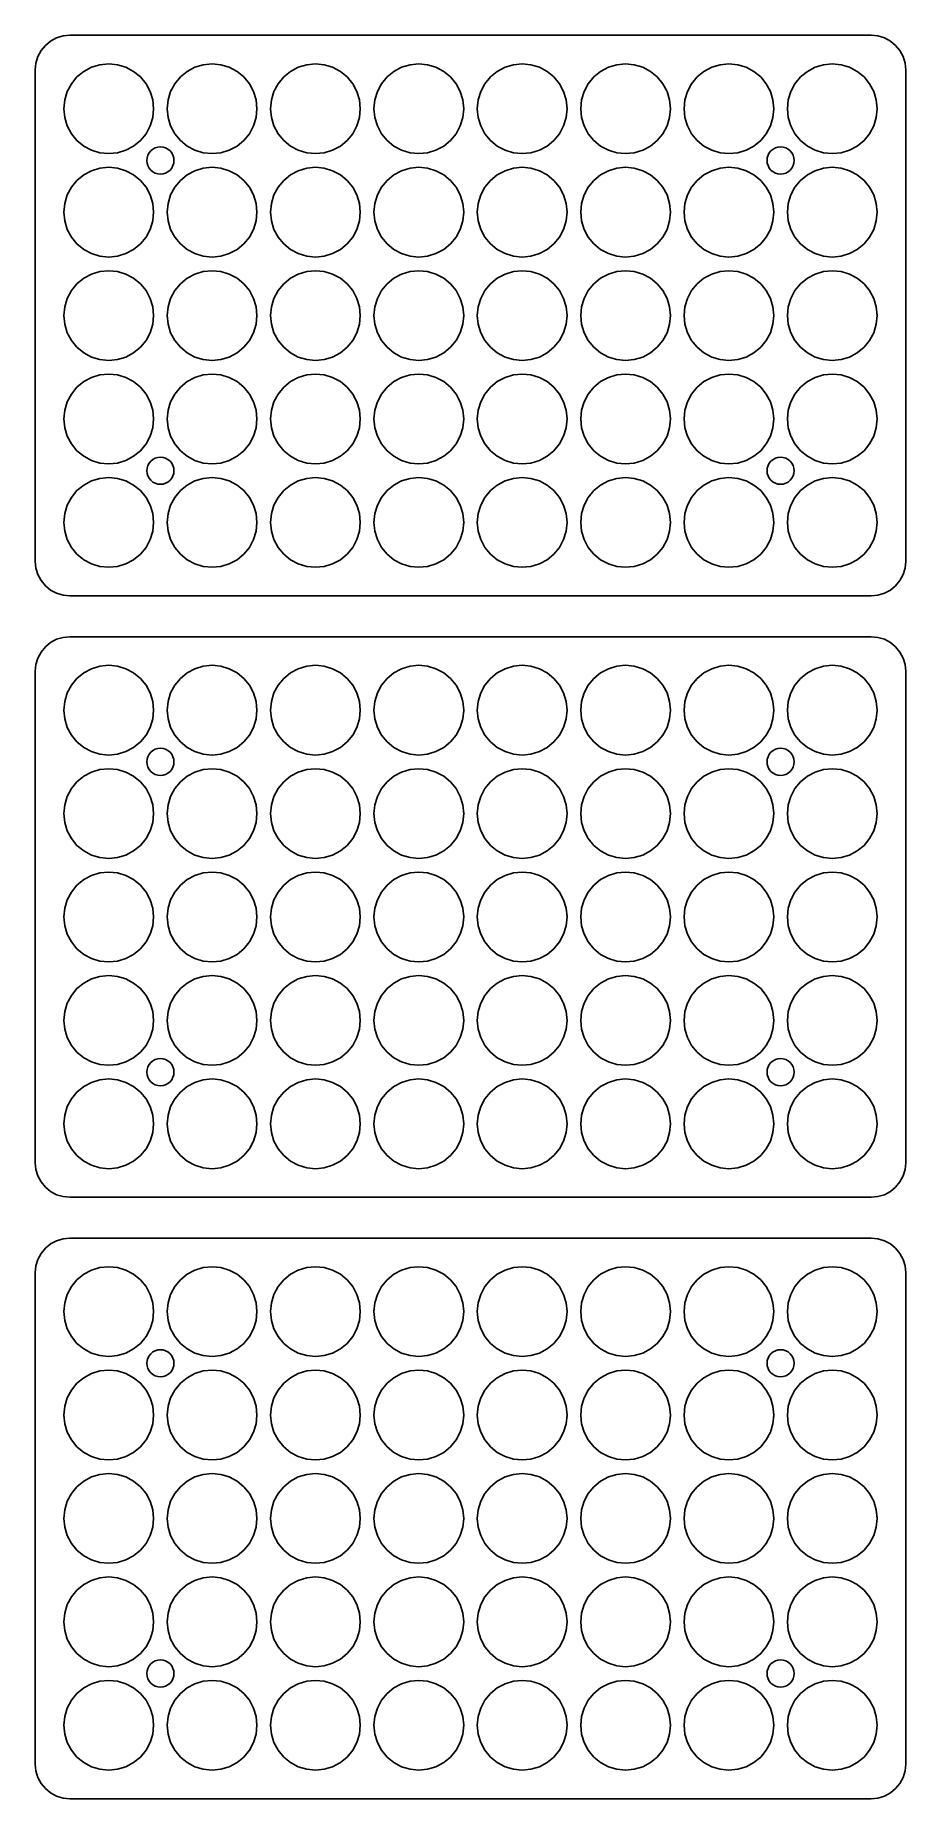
# Model space of a CAD drawing. Header units: metres. Extents: x 0 to 160, y 0 to 324.
import ezdxf

# ---------------------------------------------------------------- set-up
doc = ezdxf.new("R2010")
doc.units = ezdxf.units.M

msp = doc.modelspace()

# ---------------------------------------------------------------- linework, layer by layer
for p, q in [((6.35, 324), (5.11118, 323.878)), ((153.65, 324), (6.35, 324)), ((154.889, 323.878), (153.65, 324)), ((1.07017, 321.178), (0.48336, 320.08)), ((1.85987, 322.14), (1.07017, 321.178)), ((2.82213, 322.93), (1.85987, 322.14)), ((3.91996, 323.517), (2.82213, 322.93)), ((5.11118, 323.878), (3.91996, 323.517)), ((156.08, 323.517), (154.889, 323.878)), ((157.178, 322.93), (156.08, 323.517)), ((158.14, 322.14), (157.178, 322.93)), ((158.93, 321.178), (158.14, 322.14)), ((159.517, 320.08), (158.93, 321.178)), ((0.12201, 318.889), (0, 317.65)), ((0, 317.65), (0, 227.35)), ((0.48336, 320.08), (0.12201, 318.889)), ((8.91655, 317.36), (10.3429, 318.122)), ((10.3429, 318.122), (11.8905, 318.591)), ((11.8905, 318.591), (13.5, 318.75)), ((13.5, 318.75), (15.1095, 318.591)), ((15.1095, 318.591), (16.6571, 318.122)), ((16.6571, 318.122), (18.0835, 317.36)), ((27.9165, 317.36), (29.3429, 318.122)), ((29.3429, 318.122), (30.8905, 318.591)), ((30.8905, 318.591), (32.5, 318.75)), ((32.5, 318.75), (34.1095, 318.591)), ((34.1095, 318.591), (35.6571, 318.122)), ((35.6571, 318.122), (37.0835, 317.36)), ((46.9165, 317.36), (48.3429, 318.122)), ((48.3429, 318.122), (49.8905, 318.591)), ((49.8905, 318.591), (51.5, 318.75)), ((51.5, 318.75), (53.1095, 318.591)), ((53.1095, 318.591), (54.6571, 318.122)), ((54.6571, 318.122), (56.0835, 317.36)), ((65.9165, 317.36), (67.3429, 318.122)), ((67.3429, 318.122), (68.8905, 318.591)), ((68.8905, 318.591), (70.5, 318.75)), ((70.5, 318.75), (72.1095, 318.591)), ((72.1095, 318.591), (73.6571, 318.122)), ((73.6571, 318.122), (75.0835, 317.36)), ((84.9165, 317.36), (86.3429, 318.122)), ((86.3429, 318.122), (87.8905, 318.591)), ((87.8905, 318.591), (89.5, 318.75)), ((89.5, 318.75), (91.1095, 318.591)), ((91.1095, 318.591), (92.6571, 318.122)), ((92.6571, 318.122), (94.0835, 317.36)), ((103.917, 317.36), (105.343, 318.122)), ((105.343, 318.122), (106.891, 318.591)), ((106.891, 318.591), (108.5, 318.75)), ((108.5, 318.75), (110.109, 318.591)), ((110.109, 318.591), (111.657, 318.122)), ((111.657, 318.122), (113.083, 317.36)), ((122.917, 317.36), (124.343, 318.122)), ((124.343, 318.122), (125.891, 318.591)), ((125.891, 318.591), (127.5, 318.75)), ((127.5, 318.75), (129.109, 318.591)), ((129.109, 318.591), (130.657, 318.122)), ((130.657, 318.122), (132.083, 317.36)), ((141.917, 317.36), (143.343, 318.122)), ((143.343, 318.122), (144.891, 318.591)), ((144.891, 318.591), (146.5, 318.75)), ((146.5, 318.75), (148.109, 318.591)), ((148.109, 318.591), (149.657, 318.122)), ((149.657, 318.122), (151.083, 317.36)), ((159.878, 318.889), (159.517, 320.08)), ((160, 317.65), (159.878, 318.889)), ((160, 227.35), (160, 317.65)), ((5.87799, 313.657), (6.64038, 315.083)), ((6.64038, 315.083), (7.66637, 316.334)), ((7.66637, 316.334), (8.91655, 317.36)), ((18.0835, 317.36), (19.3336, 316.334)), ((19.3336, 316.334), (20.3596, 315.083)), ((20.3596, 315.083), (21.122, 313.657)), ((24.878, 313.657), (25.6404, 315.083)), ((25.6404, 315.083), (26.6664, 316.334)), ((26.6664, 316.334), (27.9165, 317.36)), ((37.0835, 317.36), (38.3336, 316.334)), ((38.3336, 316.334), (39.3596, 315.083)), ((39.3596, 315.083), (40.122, 313.657)), ((43.878, 313.657), (44.6404, 315.083)), ((44.6404, 315.083), (45.6664, 316.334)), ((45.6664, 316.334), (46.9165, 317.36)), ((56.0835, 317.36), (57.3336, 316.334)), ((57.3336, 316.334), (58.3596, 315.083)), ((58.3596, 315.083), (59.122, 313.657)), ((62.878, 313.657), (63.6404, 315.083)), ((63.6404, 315.083), (64.6664, 316.334)), ((64.6664, 316.334), (65.9165, 317.36)), ((75.0835, 317.36), (76.3336, 316.334)), ((76.3336, 316.334), (77.3596, 315.083)), ((77.3596, 315.083), (78.122, 313.657)), ((81.878, 313.657), (82.6404, 315.083)), ((82.6404, 315.083), (83.6664, 316.334)), ((83.6664, 316.334), (84.9165, 317.36)), ((94.0835, 317.36), (95.3336, 316.334)), ((95.3336, 316.334), (96.3596, 315.083)), ((96.3596, 315.083), (97.122, 313.657)), ((100.878, 313.657), (101.64, 315.083)), ((101.64, 315.083), (102.666, 316.334)), ((102.666, 316.334), (103.917, 317.36)), ((113.083, 317.36), (114.334, 316.334)), ((114.334, 316.334), (115.36, 315.083)), ((115.36, 315.083), (116.122, 313.657)), ((119.878, 313.657), (120.64, 315.083)), ((120.64, 315.083), (121.666, 316.334)), ((121.666, 316.334), (122.917, 317.36)), ((132.083, 317.36), (133.334, 316.334)), ((133.334, 316.334), (134.36, 315.083)), ((134.36, 315.083), (135.122, 313.657)), ((138.878, 313.657), (139.64, 315.083)), ((139.64, 315.083), (140.666, 316.334)), ((140.666, 316.334), (141.917, 317.36)), ((151.083, 317.36), (152.334, 316.334)), ((152.334, 316.334), (153.36, 315.083)), ((153.36, 315.083), (154.122, 313.657)), ((5.25, 310.5), (5.40852, 312.109)), ((5.40852, 312.109), (5.87799, 313.657)), ((21.122, 313.657), (21.5915, 312.109)), ((21.5915, 312.109), (21.75, 310.5)), ((24.25, 310.5), (24.4085, 312.109)), ((24.4085, 312.109), (24.878, 313.657)), ((40.122, 313.657), (40.5915, 312.109)), ((40.5915, 312.109), (40.75, 310.5)), ((43.25, 310.5), (43.4085, 312.109)), ((43.4085, 312.109), (43.878, 313.657)), ((59.122, 313.657), (59.5915, 312.109)), ((59.5915, 312.109), (59.75, 310.5)), ((62.25, 310.5), (62.4085, 312.109)), ((62.4085, 312.109), (62.878, 313.657)), ((78.122, 313.657), (78.5915, 312.109)), ((78.5915, 312.109), (78.75, 310.5)), ((81.25, 310.5), (81.4085, 312.109)), ((81.4085, 312.109), (81.878, 313.657)), ((97.122, 313.657), (97.5915, 312.109)), ((97.5915, 312.109), (97.75, 310.5)), ((100.25, 310.5), (100.409, 312.109)), ((100.409, 312.109), (100.878, 313.657)), ((116.122, 313.657), (116.591, 312.109)), ((116.591, 312.109), (116.75, 310.5)), ((119.25, 310.5), (119.409, 312.109)), ((119.409, 312.109), (119.878, 313.657)), ((135.122, 313.657), (135.591, 312.109)), ((135.591, 312.109), (135.75, 310.5)), ((138.25, 310.5), (138.409, 312.109)), ((138.409, 312.109), (138.878, 313.657)), ((154.122, 313.657), (154.591, 312.109)), ((154.591, 312.109), (154.75, 310.5)), ((5.40852, 308.891), (5.25, 310.5)), ((5.87799, 307.343), (5.40852, 308.891)), ((21.5915, 308.891), (21.122, 307.343)), ((21.75, 310.5), (21.5915, 308.891)), ((24.4085, 308.891), (24.25, 310.5)), ((24.878, 307.343), (24.4085, 308.891)), ((40.5915, 308.891), (40.122, 307.343)), ((40.75, 310.5), (40.5915, 308.891)), ((43.4085, 308.891), (43.25, 310.5)), ((43.878, 307.343), (43.4085, 308.891)), ((59.5915, 308.891), (59.122, 307.343)), ((59.75, 310.5), (59.5915, 308.891)), ((62.4085, 308.891), (62.25, 310.5)), ((62.878, 307.343), (62.4085, 308.891)), ((78.5915, 308.891), (78.122, 307.343)), ((78.75, 310.5), (78.5915, 308.891)), ((81.4085, 308.891), (81.25, 310.5)), ((81.878, 307.343), (81.4085, 308.891)), ((97.5915, 308.891), (97.122, 307.343)), ((97.75, 310.5), (97.5915, 308.891)), ((100.409, 308.891), (100.25, 310.5)), ((100.878, 307.343), (100.409, 308.891)), ((116.591, 308.891), (116.122, 307.343)), ((116.75, 310.5), (116.591, 308.891)), ((119.409, 308.891), (119.25, 310.5)), ((119.878, 307.343), (119.409, 308.891)), ((135.591, 308.891), (135.122, 307.343)), ((135.75, 310.5), (135.591, 308.891)), ((138.409, 308.891), (138.25, 310.5)), ((138.878, 307.343), (138.409, 308.891)), ((154.591, 308.891), (154.122, 307.343)), ((154.75, 310.5), (154.591, 308.891)), ((6.64038, 305.917), (5.87799, 307.343)), ((7.66637, 304.666), (6.64038, 305.917)), ((8.91655, 303.64), (7.66637, 304.666)), ((19.3336, 304.666), (18.0835, 303.64)), ((20.3596, 305.917), (19.3336, 304.666)), ((21.122, 307.343), (20.3596, 305.917)), ((25.6404, 305.917), (24.878, 307.343)), ((26.6664, 304.666), (25.6404, 305.917)), ((27.9165, 303.64), (26.6664, 304.666)), ((38.3336, 304.666), (37.0835, 303.64)), ((39.3596, 305.917), (38.3336, 304.666)), ((40.122, 307.343), (39.3596, 305.917)), ((44.6404, 305.917), (43.878, 307.343)), ((45.6664, 304.666), (44.6404, 305.917)), ((46.9165, 303.64), (45.6664, 304.666)), ((57.3336, 304.666), (56.0835, 303.64)), ((58.3596, 305.917), (57.3336, 304.666)), ((59.122, 307.343), (58.3596, 305.917)), ((63.6404, 305.917), (62.878, 307.343)), ((64.6664, 304.666), (63.6404, 305.917)), ((65.9165, 303.64), (64.6664, 304.666)), ((76.3336, 304.666), (75.0835, 303.64)), ((77.3596, 305.917), (76.3336, 304.666)), ((78.122, 307.343), (77.3596, 305.917)), ((82.6404, 305.917), (81.878, 307.343)), ((83.6664, 304.666), (82.6404, 305.917)), ((84.9165, 303.64), (83.6664, 304.666)), ((95.3336, 304.666), (94.0835, 303.64)), ((96.3596, 305.917), (95.3336, 304.666)), ((97.122, 307.343), (96.3596, 305.917)), ((101.64, 305.917), (100.878, 307.343)), ((102.666, 304.666), (101.64, 305.917)), ((103.917, 303.64), (102.666, 304.666)), ((114.334, 304.666), (113.083, 303.64)), ((115.36, 305.917), (114.334, 304.666)), ((116.122, 307.343), (115.36, 305.917)), ((120.64, 305.917), (119.878, 307.343)), ((121.666, 304.666), (120.64, 305.917)), ((122.917, 303.64), (121.666, 304.666)), ((133.334, 304.666), (132.083, 303.64)), ((134.36, 305.917), (133.334, 304.666)), ((135.122, 307.343), (134.36, 305.917)), ((139.64, 305.917), (138.878, 307.343)), ((140.666, 304.666), (139.64, 305.917)), ((141.917, 303.64), (140.666, 304.666)), ((152.334, 304.666), (151.083, 303.64)), ((153.36, 305.917), (152.334, 304.666)), ((154.122, 307.343), (153.36, 305.917)), ((10.3429, 302.878), (8.91655, 303.64)), ((11.8905, 302.409), (10.3429, 302.878)), ((13.5, 302.25), (11.8905, 302.409)), ((15.1095, 302.409), (13.5, 302.25)), ((16.6571, 302.878), (15.1095, 302.409)), ((18.0835, 303.64), (16.6571, 302.878)), ((20.5, 301), (20.548, 301.488)), ((20.548, 301.488), (20.6903, 301.957)), ((20.6903, 301.957), (20.9213, 302.389)), ((20.9213, 302.389), (21.2322, 302.768)), ((21.2322, 302.768), (21.6111, 303.079)), ((21.6111, 303.079), (22.0433, 303.31)), ((22.0433, 303.31), (22.5123, 303.452)), ((22.5123, 303.452), (23, 303.5)), ((23, 303.5), (23.4877, 303.452)), ((23.4877, 303.452), (23.9567, 303.31)), ((23.9567, 303.31), (24.3889, 303.079)), ((24.3889, 303.079), (24.7678, 302.768)), ((24.7678, 302.768), (25.0787, 302.389)), ((25.0787, 302.389), (25.3097, 301.957)), ((25.3097, 301.957), (25.452, 301.488)), ((25.452, 301.488), (25.5, 301)), ((29.3429, 302.878), (27.9165, 303.64)), ((30.8905, 302.409), (29.3429, 302.878)), ((32.5, 302.25), (30.8905, 302.409)), ((34.1095, 302.409), (32.5, 302.25)), ((35.6571, 302.878), (34.1095, 302.409)), ((37.0835, 303.64), (35.6571, 302.878)), ((48.3429, 302.878), (46.9165, 303.64)), ((49.8905, 302.409), (48.3429, 302.878)), ((51.5, 302.25), (49.8905, 302.409)), ((53.1095, 302.409), (51.5, 302.25)), ((54.6571, 302.878), (53.1095, 302.409)), ((56.0835, 303.64), (54.6571, 302.878)), ((67.3429, 302.878), (65.9165, 303.64)), ((68.8905, 302.409), (67.3429, 302.878)), ((70.5, 302.25), (68.8905, 302.409)), ((72.1095, 302.409), (70.5, 302.25)), ((73.6571, 302.878), (72.1095, 302.409)), ((75.0835, 303.64), (73.6571, 302.878)), ((86.3429, 302.878), (84.9165, 303.64)), ((87.8905, 302.409), (86.3429, 302.878)), ((89.5, 302.25), (87.8905, 302.409)), ((91.1095, 302.409), (89.5, 302.25)), ((92.6571, 302.878), (91.1095, 302.409)), ((94.0835, 303.64), (92.6571, 302.878)), ((105.343, 302.878), (103.917, 303.64)), ((106.891, 302.409), (105.343, 302.878)), ((108.5, 302.25), (106.891, 302.409)), ((110.109, 302.409), (108.5, 302.25)), ((111.657, 302.878), (110.109, 302.409)), ((113.083, 303.64), (111.657, 302.878)), ((124.343, 302.878), (122.917, 303.64)), ((125.891, 302.409), (124.343, 302.878)), ((127.5, 302.25), (125.891, 302.409)), ((129.109, 302.409), (127.5, 302.25)), ((130.657, 302.878), (129.109, 302.409)), ((132.083, 303.64), (130.657, 302.878)), ((134.5, 301), (134.548, 301.488)), ((134.548, 301.488), (134.69, 301.957)), ((134.69, 301.957), (134.921, 302.389)), ((134.921, 302.389), (135.232, 302.768)), ((135.232, 302.768), (135.611, 303.079)), ((135.611, 303.079), (136.043, 303.31)), ((136.043, 303.31), (136.512, 303.452)), ((136.512, 303.452), (137, 303.5)), ((137, 303.5), (137.488, 303.452)), ((137.488, 303.452), (137.957, 303.31)), ((137.957, 303.31), (138.389, 303.079)), ((138.389, 303.079), (138.768, 302.768)), ((138.768, 302.768), (139.079, 302.389)), ((139.079, 302.389), (139.31, 301.957)), ((139.31, 301.957), (139.452, 301.488)), ((139.452, 301.488), (139.5, 301)), ((143.343, 302.878), (141.917, 303.64)), ((144.891, 302.409), (143.343, 302.878)), ((146.5, 302.25), (144.891, 302.409)), ((148.109, 302.409), (146.5, 302.25)), ((149.657, 302.878), (148.109, 302.409)), ((151.083, 303.64), (149.657, 302.878)), ((7.66637, 297.334), (8.91655, 298.36)), ((8.91655, 298.36), (10.3429, 299.122)), ((10.3429, 299.122), (11.8905, 299.591)), ((11.8905, 299.591), (13.5, 299.75)), ((13.5, 299.75), (15.1095, 299.591)), ((15.1095, 299.591), (16.6571, 299.122)), ((16.6571, 299.122), (18.0835, 298.36)), ((18.0835, 298.36), (19.3336, 297.334)), ((20.548, 300.512), (20.5, 301)), ((20.6903, 300.043), (20.548, 300.512)), ((20.9213, 299.611), (20.6903, 300.043)), ((21.2322, 299.232), (20.9213, 299.611)), ((21.6111, 298.921), (21.2322, 299.232)), ((22.0433, 298.69), (21.6111, 298.921)), ((22.5123, 298.548), (22.0433, 298.69)), ((23, 298.5), (22.5123, 298.548)), ((23.4877, 298.548), (23, 298.5)), ((23.9567, 298.69), (23.4877, 298.548)), ((24.3889, 298.921), (23.9567, 298.69)), ((24.7678, 299.232), (24.3889, 298.921)), ((25.0787, 299.611), (24.7678, 299.232)), ((25.3097, 300.043), (25.0787, 299.611)), ((25.452, 300.512), (25.3097, 300.043)), ((25.5, 301), (25.452, 300.512)), ((26.6664, 297.334), (27.9165, 298.36)), ((27.9165, 298.36), (29.3429, 299.122)), ((29.3429, 299.122), (30.8905, 299.591)), ((30.8905, 299.591), (32.5, 299.75)), ((32.5, 299.75), (34.1095, 299.591)), ((34.1095, 299.591), (35.6571, 299.122)), ((35.6571, 299.122), (37.0835, 298.36)), ((37.0835, 298.36), (38.3336, 297.334)), ((45.6664, 297.334), (46.9165, 298.36)), ((46.9165, 298.36), (48.3429, 299.122)), ((48.3429, 299.122), (49.8905, 299.591)), ((49.8905, 299.591), (51.5, 299.75)), ((51.5, 299.75), (53.1095, 299.591)), ((53.1095, 299.591), (54.6571, 299.122)), ((54.6571, 299.122), (56.0835, 298.36)), ((56.0835, 298.36), (57.3336, 297.334)), ((64.6664, 297.334), (65.9165, 298.36)), ((65.9165, 298.36), (67.3429, 299.122)), ((67.3429, 299.122), (68.8905, 299.591)), ((68.8905, 299.591), (70.5, 299.75)), ((70.5, 299.75), (72.1095, 299.591)), ((72.1095, 299.591), (73.6571, 299.122)), ((73.6571, 299.122), (75.0835, 298.36)), ((75.0835, 298.36), (76.3336, 297.334)), ((83.6664, 297.334), (84.9165, 298.36)), ((84.9165, 298.36), (86.3429, 299.122)), ((86.3429, 299.122), (87.8905, 299.591)), ((87.8905, 299.591), (89.5, 299.75)), ((89.5, 299.75), (91.1095, 299.591)), ((91.1095, 299.591), (92.6571, 299.122)), ((92.6571, 299.122), (94.0835, 298.36)), ((94.0835, 298.36), (95.3336, 297.334)), ((102.666, 297.334), (103.917, 298.36)), ((103.917, 298.36), (105.343, 299.122)), ((105.343, 299.122), (106.891, 299.591)), ((106.891, 299.591), (108.5, 299.75)), ((108.5, 299.75), (110.109, 299.591)), ((110.109, 299.591), (111.657, 299.122)), ((111.657, 299.122), (113.083, 298.36)), ((113.083, 298.36), (114.334, 297.334)), ((121.666, 297.334), (122.917, 298.36)), ((122.917, 298.36), (124.343, 299.122)), ((124.343, 299.122), (125.891, 299.591)), ((125.891, 299.591), (127.5, 299.75)), ((127.5, 299.75), (129.109, 299.591)), ((129.109, 299.591), (130.657, 299.122)), ((130.657, 299.122), (132.083, 298.36)), ((132.083, 298.36), (133.334, 297.334)), ((134.548, 300.512), (134.5, 301)), ((134.69, 300.043), (134.548, 300.512)), ((134.921, 299.611), (134.69, 300.043)), ((135.232, 299.232), (134.921, 299.611)), ((135.611, 298.921), (135.232, 299.232)), ((136.043, 298.69), (135.611, 298.921)), ((136.512, 298.548), (136.043, 298.69)), ((137, 298.5), (136.512, 298.548)), ((137.488, 298.548), (137, 298.5)), ((137.957, 298.69), (137.488, 298.548)), ((138.389, 298.921), (137.957, 298.69)), ((138.768, 299.232), (138.389, 298.921)), ((139.079, 299.611), (138.768, 299.232)), ((139.31, 300.043), (139.079, 299.611)), ((139.452, 300.512), (139.31, 300.043)), ((139.5, 301), (139.452, 300.512)), ((140.666, 297.334), (141.917, 298.36)), ((141.917, 298.36), (143.343, 299.122)), ((143.343, 299.122), (144.891, 299.591)), ((144.891, 299.591), (146.5, 299.75)), ((146.5, 299.75), (148.109, 299.591)), ((148.109, 299.591), (149.657, 299.122)), ((149.657, 299.122), (151.083, 298.36)), ((151.083, 298.36), (152.334, 297.334)), ((5.87799, 294.657), (6.64038, 296.083)), ((6.64038, 296.083), (7.66637, 297.334)), ((19.3336, 297.334), (20.3596, 296.083)), ((20.3596, 296.083), (21.122, 294.657)), ((24.878, 294.657), (25.6404, 296.083)), ((25.6404, 296.083), (26.6664, 297.334)), ((38.3336, 297.334), (39.3596, 296.083)), ((39.3596, 296.083), (40.122, 294.657)), ((43.878, 294.657), (44.6404, 296.083)), ((44.6404, 296.083), (45.6664, 297.334)), ((57.3336, 297.334), (58.3596, 296.083)), ((58.3596, 296.083), (59.122, 294.657)), ((62.878, 294.657), (63.6404, 296.083)), ((63.6404, 296.083), (64.6664, 297.334)), ((76.3336, 297.334), (77.3596, 296.083)), ((77.3596, 296.083), (78.122, 294.657)), ((81.878, 294.657), (82.6404, 296.083)), ((82.6404, 296.083), (83.6664, 297.334)), ((95.3336, 297.334), (96.3596, 296.083)), ((96.3596, 296.083), (97.122, 294.657)), ((100.878, 294.657), (101.64, 296.083)), ((101.64, 296.083), (102.666, 297.334)), ((114.334, 297.334), (115.36, 296.083)), ((115.36, 296.083), (116.122, 294.657)), ((119.878, 294.657), (120.64, 296.083)), ((120.64, 296.083), (121.666, 297.334)), ((133.334, 297.334), (134.36, 296.083)), ((134.36, 296.083), (135.122, 294.657)), ((138.878, 294.657), (139.64, 296.083)), ((139.64, 296.083), (140.666, 297.334)), ((152.334, 297.334), (153.36, 296.083)), ((153.36, 296.083), (154.122, 294.657)), ((5.25, 291.5), (5.40852, 293.109)), ((5.40852, 293.109), (5.87799, 294.657)), ((21.122, 294.657), (21.5915, 293.109)), ((21.5915, 293.109), (21.75, 291.5)), ((24.25, 291.5), (24.4085, 293.109)), ((24.4085, 293.109), (24.878, 294.657)), ((40.122, 294.657), (40.5915, 293.109)), ((40.5915, 293.109), (40.75, 291.5)), ((43.25, 291.5), (43.4085, 293.109)), ((43.4085, 293.109), (43.878, 294.657)), ((59.122, 294.657), (59.5915, 293.109)), ((59.5915, 293.109), (59.75, 291.5)), ((62.25, 291.5), (62.4085, 293.109)), ((62.4085, 293.109), (62.878, 294.657)), ((78.122, 294.657), (78.5915, 293.109)), ((78.5915, 293.109), (78.75, 291.5)), ((81.25, 291.5), (81.4085, 293.109)), ((81.4085, 293.109), (81.878, 294.657)), ((97.122, 294.657), (97.5915, 293.109)), ((97.5915, 293.109), (97.75, 291.5)), ((100.25, 291.5), (100.409, 293.109)), ((100.409, 293.109), (100.878, 294.657)), ((116.122, 294.657), (116.591, 293.109)), ((116.591, 293.109), (116.75, 291.5)), ((119.25, 291.5), (119.409, 293.109)), ((119.409, 293.109), (119.878, 294.657)), ((135.122, 294.657), (135.591, 293.109)), ((135.591, 293.109), (135.75, 291.5)), ((138.25, 291.5), (138.409, 293.109)), ((138.409, 293.109), (138.878, 294.657)), ((154.122, 294.657), (154.591, 293.109)), ((154.591, 293.109), (154.75, 291.5)), ((5.40852, 289.891), (5.25, 291.5)), ((5.87799, 288.343), (5.40852, 289.891)), ((21.5915, 289.891), (21.122, 288.343)), ((21.75, 291.5), (21.5915, 289.891)), ((24.4085, 289.891), (24.25, 291.5)), ((24.878, 288.343), (24.4085, 289.891)), ((40.5915, 289.891), (40.122, 288.343)), ((40.75, 291.5), (40.5915, 289.891)), ((43.4085, 289.891), (43.25, 291.5)), ((43.878, 288.343), (43.4085, 289.891)), ((59.5915, 289.891), (59.122, 288.343)), ((59.75, 291.5), (59.5915, 289.891)), ((62.4085, 289.891), (62.25, 291.5)), ((62.878, 288.343), (62.4085, 289.891)), ((78.5915, 289.891), (78.122, 288.343)), ((78.75, 291.5), (78.5915, 289.891)), ((81.4085, 289.891), (81.25, 291.5)), ((81.878, 288.343), (81.4085, 289.891)), ((97.5915, 289.891), (97.122, 288.343)), ((97.75, 291.5), (97.5915, 289.891)), ((100.409, 289.891), (100.25, 291.5)), ((100.878, 288.343), (100.409, 289.891)), ((116.591, 289.891), (116.122, 288.343)), ((116.75, 291.5), (116.591, 289.891)), ((119.409, 289.891), (119.25, 291.5)), ((119.878, 288.343), (119.409, 289.891)), ((135.591, 289.891), (135.122, 288.343)), ((135.75, 291.5), (135.591, 289.891)), ((138.409, 289.891), (138.25, 291.5)), ((138.878, 288.343), (138.409, 289.891)), ((154.591, 289.891), (154.122, 288.343)), ((154.75, 291.5), (154.591, 289.891)), ((6.64038, 286.917), (5.87799, 288.343)), ((7.66637, 285.666), (6.64038, 286.917)), ((8.91655, 284.64), (7.66637, 285.666)), ((19.3336, 285.666), (18.0835, 284.64)), ((20.3596, 286.917), (19.3336, 285.666)), ((21.122, 288.343), (20.3596, 286.917)), ((25.6404, 286.917), (24.878, 288.343)), ((26.6664, 285.666), (25.6404, 286.917)), ((27.9165, 284.64), (26.6664, 285.666)), ((38.3336, 285.666), (37.0835, 284.64)), ((39.3596, 286.917), (38.3336, 285.666)), ((40.122, 288.343), (39.3596, 286.917)), ((44.6404, 286.917), (43.878, 288.343)), ((45.6664, 285.666), (44.6404, 286.917)), ((46.9165, 284.64), (45.6664, 285.666)), ((57.3336, 285.666), (56.0835, 284.64)), ((58.3596, 286.917), (57.3336, 285.666)), ((59.122, 288.343), (58.3596, 286.917)), ((63.6404, 286.917), (62.878, 288.343)), ((64.6664, 285.666), (63.6404, 286.917)), ((65.9165, 284.64), (64.6664, 285.666)), ((76.3336, 285.666), (75.0835, 284.64)), ((77.3596, 286.917), (76.3336, 285.666)), ((78.122, 288.343), (77.3596, 286.917)), ((82.6404, 286.917), (81.878, 288.343)), ((83.6664, 285.666), (82.6404, 286.917)), ((84.9165, 284.64), (83.6664, 285.666)), ((95.3336, 285.666), (94.0835, 284.64)), ((96.3596, 286.917), (95.3336, 285.666)), ((97.122, 288.343), (96.3596, 286.917)), ((101.64, 286.917), (100.878, 288.343)), ((102.666, 285.666), (101.64, 286.917)), ((103.917, 284.64), (102.666, 285.666)), ((114.334, 285.666), (113.083, 284.64)), ((115.36, 286.917), (114.334, 285.666)), ((116.122, 288.343), (115.36, 286.917)), ((120.64, 286.917), (119.878, 288.343)), ((121.666, 285.666), (120.64, 286.917)), ((122.917, 284.64), (121.666, 285.666)), ((133.334, 285.666), (132.083, 284.64)), ((134.36, 286.917), (133.334, 285.666)), ((135.122, 288.343), (134.36, 286.917)), ((139.64, 286.917), (138.878, 288.343)), ((140.666, 285.666), (139.64, 286.917)), ((141.917, 284.64), (140.666, 285.666)), ((152.334, 285.666), (151.083, 284.64)), ((153.36, 286.917), (152.334, 285.666)), ((154.122, 288.343), (153.36, 286.917)), ((10.3429, 283.878), (8.91655, 284.64)), ((11.8905, 283.409), (10.3429, 283.878)), ((13.5, 283.25), (11.8905, 283.409)), ((15.1095, 283.409), (13.5, 283.25)), ((16.6571, 283.878), (15.1095, 283.409)), ((18.0835, 284.64), (16.6571, 283.878)), ((29.3429, 283.878), (27.9165, 284.64)), ((30.8905, 283.409), (29.3429, 283.878)), ((32.5, 283.25), (30.8905, 283.409)), ((34.1095, 283.409), (32.5, 283.25)), ((35.6571, 283.878), (34.1095, 283.409)), ((37.0835, 284.64), (35.6571, 283.878)), ((48.3429, 283.878), (46.9165, 284.64)), ((49.8905, 283.409), (48.3429, 283.878)), ((51.5, 283.25), (49.8905, 283.409)), ((53.1095, 283.409), (51.5, 283.25)), ((54.6571, 283.878), (53.1095, 283.409)), ((56.0835, 284.64), (54.6571, 283.878)), ((67.3429, 283.878), (65.9165, 284.64)), ((68.8905, 283.409), (67.3429, 283.878)), ((70.5, 283.25), (68.8905, 283.409)), ((72.1095, 283.409), (70.5, 283.25)), ((73.6571, 283.878), (72.1095, 283.409)), ((75.0835, 284.64), (73.6571, 283.878)), ((86.3429, 283.878), (84.9165, 284.64)), ((87.8905, 283.409), (86.3429, 283.878)), ((89.5, 283.25), (87.8905, 283.409)), ((91.1095, 283.409), (89.5, 283.25)), ((92.6571, 283.878), (91.1095, 283.409)), ((94.0835, 284.64), (92.6571, 283.878)), ((105.343, 283.878), (103.917, 284.64)), ((106.891, 283.409), (105.343, 283.878)), ((108.5, 283.25), (106.891, 283.409)), ((110.109, 283.409), (108.5, 283.25)), ((111.657, 283.878), (110.109, 283.409)), ((113.083, 284.64), (111.657, 283.878)), ((124.343, 283.878), (122.917, 284.64)), ((125.891, 283.409), (124.343, 283.878)), ((127.5, 283.25), (125.891, 283.409)), ((129.109, 283.409), (127.5, 283.25)), ((130.657, 283.878), (129.109, 283.409)), ((132.083, 284.64), (130.657, 283.878)), ((143.343, 283.878), (141.917, 284.64)), ((144.891, 283.409), (143.343, 283.878)), ((146.5, 283.25), (144.891, 283.409)), ((148.109, 283.409), (146.5, 283.25)), ((149.657, 283.878), (148.109, 283.409)), ((151.083, 284.64), (149.657, 283.878)), ((7.66637, 278.334), (8.91655, 279.36)), ((8.91655, 279.36), (10.3429, 280.122)), ((10.3429, 280.122), (11.8905, 280.591)), ((11.8905, 280.591), (13.5, 280.75)), ((13.5, 280.75), (15.1095, 280.591)), ((15.1095, 280.591), (16.6571, 280.122)), ((16.6571, 280.122), (18.0835, 279.36)), ((18.0835, 279.36), (19.3336, 278.334)), ((26.6664, 278.334), (27.9165, 279.36)), ((27.9165, 279.36), (29.3429, 280.122)), ((29.3429, 280.122), (30.8905, 280.591)), ((30.8905, 280.591), (32.5, 280.75)), ((32.5, 280.75), (34.1095, 280.591)), ((34.1095, 280.591), (35.6571, 280.122)), ((35.6571, 280.122), (37.0835, 279.36)), ((37.0835, 279.36), (38.3336, 278.334)), ((45.6664, 278.334), (46.9165, 279.36)), ((46.9165, 279.36), (48.3429, 280.122)), ((48.3429, 280.122), (49.8905, 280.591)), ((49.8905, 280.591), (51.5, 280.75)), ((51.5, 280.75), (53.1095, 280.591)), ((53.1095, 280.591), (54.6571, 280.122)), ((54.6571, 280.122), (56.0835, 279.36)), ((56.0835, 279.36), (57.3336, 278.334)), ((64.6664, 278.334), (65.9165, 279.36)), ((65.9165, 279.36), (67.3429, 280.122)), ((67.3429, 280.122), (68.8905, 280.591)), ((68.8905, 280.591), (70.5, 280.75)), ((70.5, 280.75), (72.1095, 280.591)), ((72.1095, 280.591), (73.6571, 280.122)), ((73.6571, 280.122), (75.0835, 279.36)), ((75.0835, 279.36), (76.3336, 278.334)), ((83.6664, 278.334), (84.9165, 279.36)), ((84.9165, 279.36), (86.3429, 280.122)), ((86.3429, 280.122), (87.8905, 280.591)), ((87.8905, 280.591), (89.5, 280.75)), ((89.5, 280.75), (91.1095, 280.591)), ((91.1095, 280.591), (92.6571, 280.122)), ((92.6571, 280.122), (94.0835, 279.36)), ((94.0835, 279.36), (95.3336, 278.334)), ((102.666, 278.334), (103.917, 279.36)), ((103.917, 279.36), (105.343, 280.122)), ((105.343, 280.122), (106.891, 280.591)), ((106.891, 280.591), (108.5, 280.75)), ((108.5, 280.75), (110.109, 280.591)), ((110.109, 280.591), (111.657, 280.122)), ((111.657, 280.122), (113.083, 279.36)), ((113.083, 279.36), (114.334, 278.334)), ((121.666, 278.334), (122.917, 279.36)), ((122.917, 279.36), (124.343, 280.122)), ((124.343, 280.122), (125.891, 280.591)), ((125.891, 280.591), (127.5, 280.75)), ((127.5, 280.75), (129.109, 280.591)), ((129.109, 280.591), (130.657, 280.122)), ((130.657, 280.122), (132.083, 279.36)), ((132.083, 279.36), (133.334, 278.334)), ((140.666, 278.334), (141.917, 279.36)), ((141.917, 279.36), (143.343, 280.122)), ((143.343, 280.122), (144.891, 280.591)), ((144.891, 280.591), (146.5, 280.75)), ((146.5, 280.75), (148.109, 280.591)), ((148.109, 280.591), (149.657, 280.122)), ((149.657, 280.122), (151.083, 279.36)), ((151.083, 279.36), (152.334, 278.334)), ((5.40852, 274.109), (5.87799, 275.657)), ((5.87799, 275.657), (6.64038, 277.083)), ((6.64038, 277.083), (7.66637, 278.334)), ((19.3336, 278.334), (20.3596, 277.083)), ((20.3596, 277.083), (21.122, 275.657)), ((21.122, 275.657), (21.5915, 274.109)), ((24.4085, 274.109), (24.878, 275.657)), ((24.878, 275.657), (25.6404, 277.083)), ((25.6404, 277.083), (26.6664, 278.334)), ((38.3336, 278.334), (39.3596, 277.083)), ((39.3596, 277.083), (40.122, 275.657)), ((40.122, 275.657), (40.5915, 274.109)), ((43.4085, 274.109), (43.878, 275.657)), ((43.878, 275.657), (44.6404, 277.083)), ((44.6404, 277.083), (45.6664, 278.334)), ((57.3336, 278.334), (58.3596, 277.083)), ((58.3596, 277.083), (59.122, 275.657)), ((59.122, 275.657), (59.5915, 274.109)), ((62.4085, 274.109), (62.878, 275.657)), ((62.878, 275.657), (63.6404, 277.083)), ((63.6404, 277.083), (64.6664, 278.334)), ((76.3336, 278.334), (77.3596, 277.083)), ((77.3596, 277.083), (78.122, 275.657)), ((78.122, 275.657), (78.5915, 274.109)), ((81.4085, 274.109), (81.878, 275.657)), ((81.878, 275.657), (82.6404, 277.083)), ((82.6404, 277.083), (83.6664, 278.334)), ((95.3336, 278.334), (96.3596, 277.083)), ((96.3596, 277.083), (97.122, 275.657)), ((97.122, 275.657), (97.5915, 274.109)), ((100.409, 274.109), (100.878, 275.657)), ((100.878, 275.657), (101.64, 277.083)), ((101.64, 277.083), (102.666, 278.334)), ((114.334, 278.334), (115.36, 277.083)), ((115.36, 277.083), (116.122, 275.657)), ((116.122, 275.657), (116.591, 274.109)), ((119.409, 274.109), (119.878, 275.657)), ((119.878, 275.657), (120.64, 277.083)), ((120.64, 277.083), (121.666, 278.334)), ((133.334, 278.334), (134.36, 277.083)), ((134.36, 277.083), (135.122, 275.657)), ((135.122, 275.657), (135.591, 274.109)), ((138.409, 274.109), (138.878, 275.657)), ((138.878, 275.657), (139.64, 277.083)), ((139.64, 277.083), (140.666, 278.334)), ((152.334, 278.334), (153.36, 277.083)), ((153.36, 277.083), (154.122, 275.657)), ((154.122, 275.657), (154.591, 274.109)), ((5.25, 272.5), (5.40852, 274.109)), ((5.40852, 270.891), (5.25, 272.5)), ((21.5915, 274.109), (21.75, 272.5)), ((21.75, 272.5), (21.5915, 270.891)), ((24.25, 272.5), (24.4085, 274.109)), ((24.4085, 270.891), (24.25, 272.5)), ((40.5915, 274.109), (40.75, 272.5)), ((40.75, 272.5), (40.5915, 270.891)), ((43.25, 272.5), (43.4085, 274.109)), ((43.4085, 270.891), (43.25, 272.5)), ((59.5915, 274.109), (59.75, 272.5)), ((59.75, 272.5), (59.5915, 270.891)), ((62.25, 272.5), (62.4085, 274.109)), ((62.4085, 270.891), (62.25, 272.5)), ((78.5915, 274.109), (78.75, 272.5)), ((78.75, 272.5), (78.5915, 270.891)), ((81.25, 272.5), (81.4085, 274.109)), ((81.4085, 270.891), (81.25, 272.5)), ((97.5915, 274.109), (97.75, 272.5)), ((97.75, 272.5), (97.5915, 270.891)), ((100.25, 272.5), (100.409, 274.109)), ((100.409, 270.891), (100.25, 272.5)), ((116.591, 274.109), (116.75, 272.5)), ((116.75, 272.5), (116.591, 270.891)), ((119.25, 272.5), (119.409, 274.109)), ((119.409, 270.891), (119.25, 272.5)), ((135.591, 274.109), (135.75, 272.5)), ((135.75, 272.5), (135.591, 270.891)), ((138.25, 272.5), (138.409, 274.109)), ((138.409, 270.891), (138.25, 272.5)), ((154.591, 274.109), (154.75, 272.5)), ((154.75, 272.5), (154.591, 270.891)), ((5.87799, 269.343), (5.40852, 270.891)), ((6.64038, 267.917), (5.87799, 269.343)), ((21.122, 269.343), (20.3596, 267.917)), ((21.5915, 270.891), (21.122, 269.343)), ((24.878, 269.343), (24.4085, 270.891)), ((25.6404, 267.917), (24.878, 269.343)), ((40.122, 269.343), (39.3596, 267.917)), ((40.5915, 270.891), (40.122, 269.343)), ((43.878, 269.343), (43.4085, 270.891)), ((44.6404, 267.917), (43.878, 269.343)), ((59.122, 269.343), (58.3596, 267.917)), ((59.5915, 270.891), (59.122, 269.343)), ((62.878, 269.343), (62.4085, 270.891)), ((63.6404, 267.917), (62.878, 269.343)), ((78.122, 269.343), (77.3596, 267.917)), ((78.5915, 270.891), (78.122, 269.343)), ((81.878, 269.343), (81.4085, 270.891)), ((82.6404, 267.917), (81.878, 269.343)), ((97.122, 269.343), (96.3596, 267.917)), ((97.5915, 270.891), (97.122, 269.343)), ((100.878, 269.343), (100.409, 270.891)), ((101.64, 267.917), (100.878, 269.343)), ((116.122, 269.343), (115.36, 267.917)), ((116.591, 270.891), (116.122, 269.343)), ((119.878, 269.343), (119.409, 270.891)), ((120.64, 267.917), (119.878, 269.343)), ((135.122, 269.343), (134.36, 267.917)), ((135.591, 270.891), (135.122, 269.343)), ((138.878, 269.343), (138.409, 270.891)), ((139.64, 267.917), (138.878, 269.343)), ((154.122, 269.343), (153.36, 267.917)), ((154.591, 270.891), (154.122, 269.343)), ((7.66637, 266.666), (6.64038, 267.917)), ((8.91655, 265.64), (7.66637, 266.666)), ((19.3336, 266.666), (18.0835, 265.64)), ((20.3596, 267.917), (19.3336, 266.666)), ((26.6664, 266.666), (25.6404, 267.917)), ((27.9165, 265.64), (26.6664, 266.666)), ((38.3336, 266.666), (37.0835, 265.64)), ((39.3596, 267.917), (38.3336, 266.666)), ((45.6664, 266.666), (44.6404, 267.917)), ((46.9165, 265.64), (45.6664, 266.666)), ((57.3336, 266.666), (56.0835, 265.64)), ((58.3596, 267.917), (57.3336, 266.666)), ((64.6664, 266.666), (63.6404, 267.917)), ((65.9165, 265.64), (64.6664, 266.666)), ((76.3336, 266.666), (75.0835, 265.64)), ((77.3596, 267.917), (76.3336, 266.666)), ((83.6664, 266.666), (82.6404, 267.917)), ((84.9165, 265.64), (83.6664, 266.666)), ((95.3336, 266.666), (94.0835, 265.64)), ((96.3596, 267.917), (95.3336, 266.666)), ((102.666, 266.666), (101.64, 267.917)), ((103.917, 265.64), (102.666, 266.666)), ((114.334, 266.666), (113.083, 265.64)), ((115.36, 267.917), (114.334, 266.666)), ((121.666, 266.666), (120.64, 267.917)), ((122.917, 265.64), (121.666, 266.666)), ((133.334, 266.666), (132.083, 265.64)), ((134.36, 267.917), (133.334, 266.666)), ((140.666, 266.666), (139.64, 267.917)), ((141.917, 265.64), (140.666, 266.666)), ((152.334, 266.666), (151.083, 265.64)), ((153.36, 267.917), (152.334, 266.666)), ((10.3429, 264.878), (8.91655, 265.64)), ((11.8905, 264.409), (10.3429, 264.878)), ((13.5, 264.25), (11.8905, 264.409)), ((15.1095, 264.409), (13.5, 264.25)), ((16.6571, 264.878), (15.1095, 264.409)), ((18.0835, 265.64), (16.6571, 264.878)), ((29.3429, 264.878), (27.9165, 265.64)), ((30.8905, 264.409), (29.3429, 264.878)), ((32.5, 264.25), (30.8905, 264.409)), ((34.1095, 264.409), (32.5, 264.25)), ((35.6571, 264.878), (34.1095, 264.409)), ((37.0835, 265.64), (35.6571, 264.878)), ((48.3429, 264.878), (46.9165, 265.64)), ((49.8905, 264.409), (48.3429, 264.878)), ((51.5, 264.25), (49.8905, 264.409)), ((53.1095, 264.409), (51.5, 264.25)), ((54.6571, 264.878), (53.1095, 264.409)), ((56.0835, 265.64), (54.6571, 264.878)), ((67.3429, 264.878), (65.9165, 265.64)), ((68.8905, 264.409), (67.3429, 264.878)), ((70.5, 264.25), (68.8905, 264.409)), ((72.1095, 264.409), (70.5, 264.25)), ((73.6571, 264.878), (72.1095, 264.409)), ((75.0835, 265.64), (73.6571, 264.878)), ((86.3429, 264.878), (84.9165, 265.64)), ((87.8905, 264.409), (86.3429, 264.878)), ((89.5, 264.25), (87.8905, 264.409)), ((91.1095, 264.409), (89.5, 264.25)), ((92.6571, 264.878), (91.1095, 264.409)), ((94.0835, 265.64), (92.6571, 264.878)), ((105.343, 264.878), (103.917, 265.64)), ((106.891, 264.409), (105.343, 264.878)), ((108.5, 264.25), (106.891, 264.409)), ((110.109, 264.409), (108.5, 264.25)), ((111.657, 264.878), (110.109, 264.409)), ((113.083, 265.64), (111.657, 264.878)), ((124.343, 264.878), (122.917, 265.64)), ((125.891, 264.409), (124.343, 264.878)), ((127.5, 264.25), (125.891, 264.409)), ((129.109, 264.409), (127.5, 264.25)), ((130.657, 264.878), (129.109, 264.409)), ((132.083, 265.64), (130.657, 264.878)), ((143.343, 264.878), (141.917, 265.64)), ((144.891, 264.409), (143.343, 264.878)), ((146.5, 264.25), (144.891, 264.409)), ((148.109, 264.409), (146.5, 264.25)), ((149.657, 264.878), (148.109, 264.409)), ((151.083, 265.64), (149.657, 264.878)), ((6.64038, 258.083), (7.66637, 259.334)), ((7.66637, 259.334), (8.91655, 260.36)), ((8.91655, 260.36), (10.3429, 261.122)), ((10.3429, 261.122), (11.8905, 261.591)), ((11.8905, 261.591), (13.5, 261.75)), ((13.5, 261.75), (15.1095, 261.591)), ((15.1095, 261.591), (16.6571, 261.122)), ((16.6571, 261.122), (18.0835, 260.36)), ((18.0835, 260.36), (19.3336, 259.334)), ((19.3336, 259.334), (20.3596, 258.083)), ((25.6404, 258.083), (26.6664, 259.334)), ((26.6664, 259.334), (27.9165, 260.36)), ((27.9165, 260.36), (29.3429, 261.122)), ((29.3429, 261.122), (30.8905, 261.591)), ((30.8905, 261.591), (32.5, 261.75)), ((32.5, 261.75), (34.1095, 261.591)), ((34.1095, 261.591), (35.6571, 261.122)), ((35.6571, 261.122), (37.0835, 260.36)), ((37.0835, 260.36), (38.3336, 259.334)), ((38.3336, 259.334), (39.3596, 258.083)), ((44.6404, 258.083), (45.6664, 259.334)), ((45.6664, 259.334), (46.9165, 260.36)), ((46.9165, 260.36), (48.3429, 261.122)), ((48.3429, 261.122), (49.8905, 261.591)), ((49.8905, 261.591), (51.5, 261.75)), ((51.5, 261.75), (53.1095, 261.591)), ((53.1095, 261.591), (54.6571, 261.122)), ((54.6571, 261.122), (56.0835, 260.36)), ((56.0835, 260.36), (57.3336, 259.334)), ((57.3336, 259.334), (58.3596, 258.083)), ((63.6404, 258.083), (64.6664, 259.334)), ((64.6664, 259.334), (65.9165, 260.36)), ((65.9165, 260.36), (67.3429, 261.122)), ((67.3429, 261.122), (68.8905, 261.591)), ((68.8905, 261.591), (70.5, 261.75)), ((70.5, 261.75), (72.1095, 261.591)), ((72.1095, 261.591), (73.6571, 261.122)), ((73.6571, 261.122), (75.0835, 260.36)), ((75.0835, 260.36), (76.3336, 259.334)), ((76.3336, 259.334), (77.3596, 258.083)), ((82.6404, 258.083), (83.6664, 259.334)), ((83.6664, 259.334), (84.9165, 260.36)), ((84.9165, 260.36), (86.3429, 261.122)), ((86.3429, 261.122), (87.8905, 261.591)), ((87.8905, 261.591), (89.5, 261.75)), ((89.5, 261.75), (91.1095, 261.591)), ((91.1095, 261.591), (92.6571, 261.122)), ((92.6571, 261.122), (94.0835, 260.36)), ((94.0835, 260.36), (95.3336, 259.334)), ((95.3336, 259.334), (96.3596, 258.083)), ((101.64, 258.083), (102.666, 259.334)), ((102.666, 259.334), (103.917, 260.36)), ((103.917, 260.36), (105.343, 261.122)), ((105.343, 261.122), (106.891, 261.591)), ((106.891, 261.591), (108.5, 261.75)), ((108.5, 261.75), (110.109, 261.591)), ((110.109, 261.591), (111.657, 261.122)), ((111.657, 261.122), (113.083, 260.36)), ((113.083, 260.36), (114.334, 259.334)), ((114.334, 259.334), (115.36, 258.083)), ((120.64, 258.083), (121.666, 259.334)), ((121.666, 259.334), (122.917, 260.36)), ((122.917, 260.36), (124.343, 261.122)), ((124.343, 261.122), (125.891, 261.591)), ((125.891, 261.591), (127.5, 261.75)), ((127.5, 261.75), (129.109, 261.591)), ((129.109, 261.591), (130.657, 261.122)), ((130.657, 261.122), (132.083, 260.36)), ((132.083, 260.36), (133.334, 259.334)), ((133.334, 259.334), (134.36, 258.083)), ((139.64, 258.083), (140.666, 259.334)), ((140.666, 259.334), (141.917, 260.36)), ((141.917, 260.36), (143.343, 261.122)), ((143.343, 261.122), (144.891, 261.591)), ((144.891, 261.591), (146.5, 261.75)), ((146.5, 261.75), (148.109, 261.591)), ((148.109, 261.591), (149.657, 261.122)), ((149.657, 261.122), (151.083, 260.36)), ((151.083, 260.36), (152.334, 259.334)), ((152.334, 259.334), (153.36, 258.083)), ((5.40852, 255.109), (5.87799, 256.657)), ((5.87799, 256.657), (6.64038, 258.083)), ((20.3596, 258.083), (21.122, 256.657)), ((21.122, 256.657), (21.5915, 255.109)), ((24.4085, 255.109), (24.878, 256.657)), ((24.878, 256.657), (25.6404, 258.083)), ((39.3596, 258.083), (40.122, 256.657)), ((40.122, 256.657), (40.5915, 255.109)), ((43.4085, 255.109), (43.878, 256.657)), ((43.878, 256.657), (44.6404, 258.083)), ((58.3596, 258.083), (59.122, 256.657)), ((59.122, 256.657), (59.5915, 255.109)), ((62.4085, 255.109), (62.878, 256.657)), ((62.878, 256.657), (63.6404, 258.083)), ((77.3596, 258.083), (78.122, 256.657)), ((78.122, 256.657), (78.5915, 255.109)), ((81.4085, 255.109), (81.878, 256.657)), ((81.878, 256.657), (82.6404, 258.083)), ((96.3596, 258.083), (97.122, 256.657)), ((97.122, 256.657), (97.5915, 255.109)), ((100.409, 255.109), (100.878, 256.657)), ((100.878, 256.657), (101.64, 258.083)), ((115.36, 258.083), (116.122, 256.657)), ((116.122, 256.657), (116.591, 255.109)), ((119.409, 255.109), (119.878, 256.657)), ((119.878, 256.657), (120.64, 258.083)), ((134.36, 258.083), (135.122, 256.657)), ((135.122, 256.657), (135.591, 255.109)), ((138.409, 255.109), (138.878, 256.657)), ((138.878, 256.657), (139.64, 258.083)), ((153.36, 258.083), (154.122, 256.657)), ((154.122, 256.657), (154.591, 255.109)), ((5.25, 253.5), (5.40852, 255.109)), ((5.40852, 251.891), (5.25, 253.5)), ((21.5915, 255.109), (21.75, 253.5)), ((21.75, 253.5), (21.5915, 251.891)), ((24.25, 253.5), (24.4085, 255.109)), ((24.4085, 251.891), (24.25, 253.5)), ((40.5915, 255.109), (40.75, 253.5)), ((40.75, 253.5), (40.5915, 251.891)), ((43.25, 253.5), (43.4085, 255.109)), ((43.4085, 251.891), (43.25, 253.5)), ((59.5915, 255.109), (59.75, 253.5)), ((59.75, 253.5), (59.5915, 251.891)), ((62.25, 253.5), (62.4085, 255.109)), ((62.4085, 251.891), (62.25, 253.5)), ((78.5915, 255.109), (78.75, 253.5)), ((78.75, 253.5), (78.5915, 251.891)), ((81.25, 253.5), (81.4085, 255.109)), ((81.4085, 251.891), (81.25, 253.5)), ((97.5915, 255.109), (97.75, 253.5)), ((97.75, 253.5), (97.5915, 251.891)), ((100.25, 253.5), (100.409, 255.109)), ((100.409, 251.891), (100.25, 253.5)), ((116.591, 255.109), (116.75, 253.5)), ((116.75, 253.5), (116.591, 251.891)), ((119.25, 253.5), (119.409, 255.109)), ((119.409, 251.891), (119.25, 253.5)), ((135.591, 255.109), (135.75, 253.5)), ((135.75, 253.5), (135.591, 251.891)), ((138.25, 253.5), (138.409, 255.109)), ((138.409, 251.891), (138.25, 253.5)), ((154.591, 255.109), (154.75, 253.5)), ((154.75, 253.5), (154.591, 251.891)), ((5.87799, 250.343), (5.40852, 251.891)), ((6.64038, 248.917), (5.87799, 250.343)), ((21.122, 250.343), (20.3596, 248.917)), ((21.5915, 251.891), (21.122, 250.343)), ((24.878, 250.343), (24.4085, 251.891)), ((25.6404, 248.917), (24.878, 250.343)), ((40.122, 250.343), (39.3596, 248.917)), ((40.5915, 251.891), (40.122, 250.343)), ((43.878, 250.343), (43.4085, 251.891)), ((44.6404, 248.917), (43.878, 250.343)), ((59.122, 250.343), (58.3596, 248.917)), ((59.5915, 251.891), (59.122, 250.343)), ((62.878, 250.343), (62.4085, 251.891)), ((63.6404, 248.917), (62.878, 250.343)), ((78.122, 250.343), (77.3596, 248.917)), ((78.5915, 251.891), (78.122, 250.343)), ((81.878, 250.343), (81.4085, 251.891)), ((82.6404, 248.917), (81.878, 250.343)), ((97.122, 250.343), (96.3596, 248.917)), ((97.5915, 251.891), (97.122, 250.343)), ((100.878, 250.343), (100.409, 251.891)), ((101.64, 248.917), (100.878, 250.343)), ((116.122, 250.343), (115.36, 248.917)), ((116.591, 251.891), (116.122, 250.343)), ((119.878, 250.343), (119.409, 251.891)), ((120.64, 248.917), (119.878, 250.343)), ((135.122, 250.343), (134.36, 248.917)), ((135.591, 251.891), (135.122, 250.343)), ((138.878, 250.343), (138.409, 251.891)), ((139.64, 248.917), (138.878, 250.343)), ((154.122, 250.343), (153.36, 248.917)), ((154.591, 251.891), (154.122, 250.343)), ((7.66637, 247.666), (6.64038, 248.917)), ((8.91655, 246.64), (7.66637, 247.666)), ((10.3429, 245.878), (8.91655, 246.64)), ((18.0835, 246.64), (16.6571, 245.878)), ((19.3336, 247.666), (18.0835, 246.64)), ((20.3596, 248.917), (19.3336, 247.666)), ((21.6111, 246.079), (22.0433, 246.31)), ((22.0433, 246.31), (22.5123, 246.452)), ((22.5123, 246.452), (23, 246.5)), ((23, 246.5), (23.4877, 246.452)), ((23.4877, 246.452), (23.9567, 246.31)), ((23.9567, 246.31), (24.3889, 246.079)), ((26.6664, 247.666), (25.6404, 248.917)), ((27.9165, 246.64), (26.6664, 247.666)), ((29.3429, 245.878), (27.9165, 246.64)), ((37.0835, 246.64), (35.6571, 245.878)), ((38.3336, 247.666), (37.0835, 246.64)), ((39.3596, 248.917), (38.3336, 247.666)), ((45.6664, 247.666), (44.6404, 248.917)), ((46.9165, 246.64), (45.6664, 247.666)), ((48.3429, 245.878), (46.9165, 246.64)), ((56.0835, 246.64), (54.6571, 245.878)), ((57.3336, 247.666), (56.0835, 246.64)), ((58.3596, 248.917), (57.3336, 247.666)), ((64.6664, 247.666), (63.6404, 248.917)), ((65.9165, 246.64), (64.6664, 247.666)), ((67.3429, 245.878), (65.9165, 246.64)), ((75.0835, 246.64), (73.6571, 245.878)), ((76.3336, 247.666), (75.0835, 246.64)), ((77.3596, 248.917), (76.3336, 247.666)), ((83.6664, 247.666), (82.6404, 248.917)), ((84.9165, 246.64), (83.6664, 247.666)), ((86.3429, 245.878), (84.9165, 246.64)), ((94.0835, 246.64), (92.6571, 245.878)), ((95.3336, 247.666), (94.0835, 246.64)), ((96.3596, 248.917), (95.3336, 247.666)), ((102.666, 247.666), (101.64, 248.917)), ((103.917, 246.64), (102.666, 247.666)), ((105.343, 245.878), (103.917, 246.64)), ((113.083, 246.64), (111.657, 245.878)), ((114.334, 247.666), (113.083, 246.64)), ((115.36, 248.917), (114.334, 247.666)), ((121.666, 247.666), (120.64, 248.917)), ((122.917, 246.64), (121.666, 247.666)), ((124.343, 245.878), (122.917, 246.64)), ((132.083, 246.64), (130.657, 245.878)), ((133.334, 247.666), (132.083, 246.64)), ((134.36, 248.917), (133.334, 247.666)), ((135.611, 246.079), (136.043, 246.31)), ((136.043, 246.31), (136.512, 246.452)), ((136.512, 246.452), (137, 246.5)), ((137, 246.5), (137.488, 246.452)), ((137.488, 246.452), (137.957, 246.31)), ((137.957, 246.31), (138.389, 246.079)), ((140.666, 247.666), (139.64, 248.917)), ((141.917, 246.64), (140.666, 247.666)), ((143.343, 245.878), (141.917, 246.64)), ((151.083, 246.64), (149.657, 245.878)), ((152.334, 247.666), (151.083, 246.64)), ((153.36, 248.917), (152.334, 247.666)), ((11.8905, 245.409), (10.3429, 245.878)), ((13.5, 245.25), (11.8905, 245.409)), ((15.1095, 245.409), (13.5, 245.25)), ((16.6571, 245.878), (15.1095, 245.409)), ((20.5, 244), (20.548, 244.488)), ((20.548, 243.512), (20.5, 244)), ((20.548, 244.488), (20.6903, 244.957)), ((20.6903, 243.043), (20.548, 243.512)), ((20.6903, 244.957), (20.9213, 245.389)), ((20.9213, 242.611), (20.6903, 243.043)), ((20.9213, 245.389), (21.2322, 245.768)), ((21.2322, 245.768), (21.6111, 246.079)), ((24.3889, 246.079), (24.7678, 245.768)), ((24.7678, 245.768), (25.0787, 245.389)), ((25.0787, 245.389), (25.3097, 244.957)), ((25.3097, 243.043), (25.0787, 242.611)), ((25.3097, 244.957), (25.452, 244.488)), ((25.452, 243.512), (25.3097, 243.043)), ((25.452, 244.488), (25.5, 244)), ((25.5, 244), (25.452, 243.512)), ((30.8905, 245.409), (29.3429, 245.878)), ((32.5, 245.25), (30.8905, 245.409)), ((34.1095, 245.409), (32.5, 245.25)), ((35.6571, 245.878), (34.1095, 245.409)), ((49.8905, 245.409), (48.3429, 245.878)), ((51.5, 245.25), (49.8905, 245.409)), ((53.1095, 245.409), (51.5, 245.25)), ((54.6571, 245.878), (53.1095, 245.409)), ((68.8905, 245.409), (67.3429, 245.878)), ((70.5, 245.25), (68.8905, 245.409)), ((72.1095, 245.409), (70.5, 245.25)), ((73.6571, 245.878), (72.1095, 245.409)), ((87.8905, 245.409), (86.3429, 245.878)), ((89.5, 245.25), (87.8905, 245.409)), ((91.1095, 245.409), (89.5, 245.25)), ((92.6571, 245.878), (91.1095, 245.409)), ((106.891, 245.409), (105.343, 245.878)), ((108.5, 245.25), (106.891, 245.409)), ((110.109, 245.409), (108.5, 245.25)), ((111.657, 245.878), (110.109, 245.409)), ((125.891, 245.409), (124.343, 245.878)), ((127.5, 245.25), (125.891, 245.409)), ((129.109, 245.409), (127.5, 245.25)), ((130.657, 245.878), (129.109, 245.409)), ((134.5, 244), (134.548, 244.488)), ((134.548, 243.512), (134.5, 244)), ((134.548, 244.488), (134.69, 244.957)), ((134.69, 243.043), (134.548, 243.512)), ((134.69, 244.957), (134.921, 245.389)), ((134.921, 242.611), (134.69, 243.043)), ((134.921, 245.389), (135.232, 245.768)), ((135.232, 245.768), (135.611, 246.079)), ((138.389, 246.079), (138.768, 245.768)), ((138.768, 245.768), (139.079, 245.389)), ((139.079, 245.389), (139.31, 244.957)), ((139.31, 243.043), (139.079, 242.611)), ((139.31, 244.957), (139.452, 244.488)), ((139.452, 243.512), (139.31, 243.043)), ((139.452, 244.488), (139.5, 244)), ((139.5, 244), (139.452, 243.512)), ((144.891, 245.409), (143.343, 245.878)), ((146.5, 245.25), (144.891, 245.409)), ((148.109, 245.409), (146.5, 245.25)), ((149.657, 245.878), (148.109, 245.409)), ((6.64038, 239.083), (7.66637, 240.334)), ((7.66637, 240.334), (8.91655, 241.36)), ((8.91655, 241.36), (10.3429, 242.122)), ((10.3429, 242.122), (11.8905, 242.591)), ((11.8905, 242.591), (13.5, 242.75)), ((13.5, 242.75), (15.1095, 242.591)), ((15.1095, 242.591), (16.6571, 242.122)), ((16.6571, 242.122), (18.0835, 241.36)), ((18.0835, 241.36), (19.3336, 240.334)), ((19.3336, 240.334), (20.3596, 239.083)), ((21.2322, 242.232), (20.9213, 242.611)), ((21.6111, 241.921), (21.2322, 242.232)), ((22.0433, 241.69), (21.6111, 241.921)), ((22.5123, 241.548), (22.0433, 241.69)), ((23, 241.5), (22.5123, 241.548)), ((23.4877, 241.548), (23, 241.5)), ((23.9567, 241.69), (23.4877, 241.548)), ((24.3889, 241.921), (23.9567, 241.69)), ((24.7678, 242.232), (24.3889, 241.921)), ((25.0787, 242.611), (24.7678, 242.232)), ((25.6404, 239.083), (26.6664, 240.334)), ((26.6664, 240.334), (27.9165, 241.36)), ((27.9165, 241.36), (29.3429, 242.122)), ((29.3429, 242.122), (30.8905, 242.591)), ((30.8905, 242.591), (32.5, 242.75)), ((32.5, 242.75), (34.1095, 242.591)), ((34.1095, 242.591), (35.6571, 242.122)), ((35.6571, 242.122), (37.0835, 241.36)), ((37.0835, 241.36), (38.3336, 240.334)), ((38.3336, 240.334), (39.3596, 239.083)), ((44.6404, 239.083), (45.6664, 240.334)), ((45.6664, 240.334), (46.9165, 241.36)), ((46.9165, 241.36), (48.3429, 242.122)), ((48.3429, 242.122), (49.8905, 242.591)), ((49.8905, 242.591), (51.5, 242.75)), ((51.5, 242.75), (53.1095, 242.591)), ((53.1095, 242.591), (54.6571, 242.122)), ((54.6571, 242.122), (56.0835, 241.36)), ((56.0835, 241.36), (57.3336, 240.334)), ((57.3336, 240.334), (58.3596, 239.083)), ((63.6404, 239.083), (64.6664, 240.334)), ((64.6664, 240.334), (65.9165, 241.36)), ((65.9165, 241.36), (67.3429, 242.122)), ((67.3429, 242.122), (68.8905, 242.591)), ((68.8905, 242.591), (70.5, 242.75)), ((70.5, 242.75), (72.1095, 242.591)), ((72.1095, 242.591), (73.6571, 242.122)), ((73.6571, 242.122), (75.0835, 241.36)), ((75.0835, 241.36), (76.3336, 240.334)), ((76.3336, 240.334), (77.3596, 239.083)), ((82.6404, 239.083), (83.6664, 240.334)), ((83.6664, 240.334), (84.9165, 241.36)), ((84.9165, 241.36), (86.3429, 242.122)), ((86.3429, 242.122), (87.8905, 242.591)), ((87.8905, 242.591), (89.5, 242.75)), ((89.5, 242.75), (91.1095, 242.591)), ((91.1095, 242.591), (92.6571, 242.122)), ((92.6571, 242.122), (94.0835, 241.36)), ((94.0835, 241.36), (95.3336, 240.334)), ((95.3336, 240.334), (96.3596, 239.083)), ((101.64, 239.083), (102.666, 240.334)), ((102.666, 240.334), (103.917, 241.36)), ((103.917, 241.36), (105.343, 242.122)), ((105.343, 242.122), (106.891, 242.591)), ((106.891, 242.591), (108.5, 242.75)), ((108.5, 242.75), (110.109, 242.591)), ((110.109, 242.591), (111.657, 242.122)), ((111.657, 242.122), (113.083, 241.36)), ((113.083, 241.36), (114.334, 240.334)), ((114.334, 240.334), (115.36, 239.083)), ((120.64, 239.083), (121.666, 240.334)), ((121.666, 240.334), (122.917, 241.36)), ((122.917, 241.36), (124.343, 242.122)), ((124.343, 242.122), (125.891, 242.591)), ((125.891, 242.591), (127.5, 242.75)), ((127.5, 242.75), (129.109, 242.591)), ((129.109, 242.591), (130.657, 242.122)), ((130.657, 242.122), (132.083, 241.36)), ((132.083, 241.36), (133.334, 240.334)), ((133.334, 240.334), (134.36, 239.083)), ((135.232, 242.232), (134.921, 242.611)), ((135.611, 241.921), (135.232, 242.232)), ((136.043, 241.69), (135.611, 241.921)), ((136.512, 241.548), (136.043, 241.69)), ((137, 241.5), (136.512, 241.548)), ((137.488, 241.548), (137, 241.5)), ((137.957, 241.69), (137.488, 241.548)), ((138.389, 241.921), (137.957, 241.69)), ((138.768, 242.232), (138.389, 241.921)), ((139.079, 242.611), (138.768, 242.232)), ((139.64, 239.083), (140.666, 240.334)), ((140.666, 240.334), (141.917, 241.36)), ((141.917, 241.36), (143.343, 242.122)), ((143.343, 242.122), (144.891, 242.591)), ((144.891, 242.591), (146.5, 242.75)), ((146.5, 242.75), (148.109, 242.591)), ((148.109, 242.591), (149.657, 242.122)), ((149.657, 242.122), (151.083, 241.36)), ((151.083, 241.36), (152.334, 240.334)), ((152.334, 240.334), (153.36, 239.083)), ((5.40852, 236.109), (5.87799, 237.657)), ((5.87799, 237.657), (6.64038, 239.083)), ((20.3596, 239.083), (21.122, 237.657)), ((21.122, 237.657), (21.5915, 236.109)), ((24.4085, 236.109), (24.878, 237.657)), ((24.878, 237.657), (25.6404, 239.083)), ((39.3596, 239.083), (40.122, 237.657)), ((40.122, 237.657), (40.5915, 236.109)), ((43.4085, 236.109), (43.878, 237.657)), ((43.878, 237.657), (44.6404, 239.083)), ((58.3596, 239.083), (59.122, 237.657)), ((59.122, 237.657), (59.5915, 236.109)), ((62.4085, 236.109), (62.878, 237.657)), ((62.878, 237.657), (63.6404, 239.083)), ((77.3596, 239.083), (78.122, 237.657)), ((78.122, 237.657), (78.5915, 236.109)), ((81.4085, 236.109), (81.878, 237.657)), ((81.878, 237.657), (82.6404, 239.083)), ((96.3596, 239.083), (97.122, 237.657)), ((97.122, 237.657), (97.5915, 236.109)), ((100.409, 236.109), (100.878, 237.657)), ((100.878, 237.657), (101.64, 239.083)), ((115.36, 239.083), (116.122, 237.657)), ((116.122, 237.657), (116.591, 236.109)), ((119.409, 236.109), (119.878, 237.657)), ((119.878, 237.657), (120.64, 239.083)), ((134.36, 239.083), (135.122, 237.657)), ((135.122, 237.657), (135.591, 236.109)), ((138.409, 236.109), (138.878, 237.657)), ((138.878, 237.657), (139.64, 239.083)), ((153.36, 239.083), (154.122, 237.657)), ((154.122, 237.657), (154.591, 236.109)), ((5.25, 234.5), (5.40852, 236.109)), ((5.40852, 232.891), (5.25, 234.5)), ((21.5915, 236.109), (21.75, 234.5)), ((21.75, 234.5), (21.5915, 232.891)), ((24.25, 234.5), (24.4085, 236.109)), ((24.4085, 232.891), (24.25, 234.5)), ((40.5915, 236.109), (40.75, 234.5)), ((40.75, 234.5), (40.5915, 232.891)), ((43.25, 234.5), (43.4085, 236.109)), ((43.4085, 232.891), (43.25, 234.5)), ((59.5915, 236.109), (59.75, 234.5)), ((59.75, 234.5), (59.5915, 232.891)), ((62.25, 234.5), (62.4085, 236.109)), ((62.4085, 232.891), (62.25, 234.5)), ((78.5915, 236.109), (78.75, 234.5)), ((78.75, 234.5), (78.5915, 232.891)), ((81.25, 234.5), (81.4085, 236.109)), ((81.4085, 232.891), (81.25, 234.5)), ((97.5915, 236.109), (97.75, 234.5)), ((97.75, 234.5), (97.5915, 232.891)), ((100.25, 234.5), (100.409, 236.109)), ((100.409, 232.891), (100.25, 234.5)), ((116.591, 236.109), (116.75, 234.5)), ((116.75, 234.5), (116.591, 232.891)), ((119.25, 234.5), (119.409, 236.109)), ((119.409, 232.891), (119.25, 234.5)), ((135.591, 236.109), (135.75, 234.5)), ((135.75, 234.5), (135.591, 232.891)), ((138.25, 234.5), (138.409, 236.109)), ((138.409, 232.891), (138.25, 234.5)), ((154.591, 236.109), (154.75, 234.5)), ((154.75, 234.5), (154.591, 232.891)), ((5.87799, 231.343), (5.40852, 232.891)), ((6.64038, 229.917), (5.87799, 231.343)), ((21.122, 231.343), (20.3596, 229.917)), ((21.5915, 232.891), (21.122, 231.343)), ((24.878, 231.343), (24.4085, 232.891)), ((25.6404, 229.917), (24.878, 231.343)), ((40.122, 231.343), (39.3596, 229.917)), ((40.5915, 232.891), (40.122, 231.343)), ((43.878, 231.343), (43.4085, 232.891)), ((44.6404, 229.917), (43.878, 231.343)), ((59.122, 231.343), (58.3596, 229.917)), ((59.5915, 232.891), (59.122, 231.343)), ((62.878, 231.343), (62.4085, 232.891)), ((63.6404, 229.917), (62.878, 231.343)), ((78.122, 231.343), (77.3596, 229.917)), ((78.5915, 232.891), (78.122, 231.343)), ((81.878, 231.343), (81.4085, 232.891)), ((82.6404, 229.917), (81.878, 231.343)), ((97.122, 231.343), (96.3596, 229.917)), ((97.5915, 232.891), (97.122, 231.343)), ((100.878, 231.343), (100.409, 232.891)), ((101.64, 229.917), (100.878, 231.343)), ((116.122, 231.343), (115.36, 229.917)), ((116.591, 232.891), (116.122, 231.343)), ((119.878, 231.343), (119.409, 232.891)), ((120.64, 229.917), (119.878, 231.343)), ((135.122, 231.343), (134.36, 229.917)), ((135.591, 232.891), (135.122, 231.343)), ((138.878, 231.343), (138.409, 232.891)), ((139.64, 229.917), (138.878, 231.343)), ((154.122, 231.343), (153.36, 229.917)), ((154.591, 232.891), (154.122, 231.343)), ((0, 227.35), (0.12201, 226.111)), ((7.66637, 228.666), (6.64038, 229.917)), ((8.91655, 227.64), (7.66637, 228.666)), ((10.3429, 226.878), (8.91655, 227.64)), ((11.8905, 226.409), (10.3429, 226.878)), ((16.6571, 226.878), (15.1095, 226.409)), ((18.0835, 227.64), (16.6571, 226.878)), ((19.3336, 228.666), (18.0835, 227.64)), ((20.3596, 229.917), (19.3336, 228.666)), ((26.6664, 228.666), (25.6404, 229.917)), ((27.9165, 227.64), (26.6664, 228.666)), ((29.3429, 226.878), (27.9165, 227.64)), ((30.8905, 226.409), (29.3429, 226.878)), ((35.6571, 226.878), (34.1095, 226.409)), ((37.0835, 227.64), (35.6571, 226.878)), ((38.3336, 228.666), (37.0835, 227.64)), ((39.3596, 229.917), (38.3336, 228.666)), ((45.6664, 228.666), (44.6404, 229.917)), ((46.9165, 227.64), (45.6664, 228.666)), ((48.3429, 226.878), (46.9165, 227.64)), ((49.8905, 226.409), (48.3429, 226.878)), ((54.6571, 226.878), (53.1095, 226.409)), ((56.0835, 227.64), (54.6571, 226.878)), ((57.3336, 228.666), (56.0835, 227.64)), ((58.3596, 229.917), (57.3336, 228.666)), ((64.6664, 228.666), (63.6404, 229.917)), ((65.9165, 227.64), (64.6664, 228.666)), ((67.3429, 226.878), (65.9165, 227.64)), ((68.8905, 226.409), (67.3429, 226.878)), ((73.6571, 226.878), (72.1095, 226.409)), ((75.0835, 227.64), (73.6571, 226.878)), ((76.3336, 228.666), (75.0835, 227.64)), ((77.3596, 229.917), (76.3336, 228.666)), ((83.6664, 228.666), (82.6404, 229.917)), ((84.9165, 227.64), (83.6664, 228.666)), ((86.3429, 226.878), (84.9165, 227.64)), ((87.8905, 226.409), (86.3429, 226.878)), ((92.6571, 226.878), (91.1095, 226.409)), ((94.0835, 227.64), (92.6571, 226.878)), ((95.3336, 228.666), (94.0835, 227.64)), ((96.3596, 229.917), (95.3336, 228.666)), ((102.666, 228.666), (101.64, 229.917)), ((103.917, 227.64), (102.666, 228.666)), ((105.343, 226.878), (103.917, 227.64)), ((106.891, 226.409), (105.343, 226.878)), ((111.657, 226.878), (110.109, 226.409)), ((113.083, 227.64), (111.657, 226.878)), ((114.334, 228.666), (113.083, 227.64)), ((115.36, 229.917), (114.334, 228.666)), ((121.666, 228.666), (120.64, 229.917)), ((122.917, 227.64), (121.666, 228.666)), ((124.343, 226.878), (122.917, 227.64)), ((125.891, 226.409), (124.343, 226.878)), ((130.657, 226.878), (129.109, 226.409)), ((132.083, 227.64), (130.657, 226.878)), ((133.334, 228.666), (132.083, 227.64)), ((134.36, 229.917), (133.334, 228.666)), ((140.666, 228.666), (139.64, 229.917)), ((141.917, 227.64), (140.666, 228.666)), ((143.343, 226.878), (141.917, 227.64)), ((144.891, 226.409), (143.343, 226.878)), ((149.657, 226.878), (148.109, 226.409)), ((151.083, 227.64), (149.657, 226.878)), ((152.334, 228.666), (151.083, 227.64)), ((153.36, 229.917), (152.334, 228.666)), ((159.878, 226.111), (160, 227.35)), ((0.12201, 226.111), (0.48336, 224.92)), ((0.48336, 224.92), (1.07017, 223.822)), ((1.07017, 223.822), (1.85987, 222.86)), ((13.5, 226.25), (11.8905, 226.409)), ((15.1095, 226.409), (13.5, 226.25)), ((32.5, 226.25), (30.8905, 226.409)), ((34.1095, 226.409), (32.5, 226.25)), ((51.5, 226.25), (49.8905, 226.409)), ((53.1095, 226.409), (51.5, 226.25)), ((70.5, 226.25), (68.8905, 226.409)), ((72.1095, 226.409), (70.5, 226.25)), ((89.5, 226.25), (87.8905, 226.409)), ((91.1095, 226.409), (89.5, 226.25)), ((108.5, 226.25), (106.891, 226.409)), ((110.109, 226.409), (108.5, 226.25)), ((127.5, 226.25), (125.891, 226.409)), ((129.109, 226.409), (127.5, 226.25)), ((146.5, 226.25), (144.891, 226.409)), ((148.109, 226.409), (146.5, 226.25)), ((158.14, 222.86), (158.93, 223.822)), ((158.93, 223.822), (159.517, 224.92)), ((159.517, 224.92), (159.878, 226.111)), ((1.85987, 222.86), (2.82213, 222.07)), ((2.82213, 222.07), (3.91996, 221.483)), ((3.91996, 221.483), (5.11118, 221.122)), ((5.11118, 221.122), (6.35, 221)), ((6.35, 221), (153.65, 221)), ((153.65, 221), (154.889, 221.122)), ((154.889, 221.122), (156.08, 221.483)), ((156.08, 221.483), (157.178, 222.07)), ((157.178, 222.07), (158.14, 222.86)), ((1.07017, 210.678), (0.48336, 209.58)), ((1.85987, 211.64), (1.07017, 210.678)), ((2.82213, 212.43), (1.85987, 211.64)), ((3.91996, 213.017), (2.82213, 212.43)), ((5.11118, 213.378), (3.91996, 213.017)), ((6.35, 213.5), (5.11118, 213.378)), ((153.65, 213.5), (6.35, 213.5)), ((154.889, 213.378), (153.65, 213.5)), ((156.08, 213.017), (154.889, 213.378)), ((157.178, 212.43), (156.08, 213.017)), ((158.14, 211.64), (157.178, 212.43)), ((158.93, 210.678), (158.14, 211.64)), ((159.517, 209.58), (158.93, 210.678)), ((0.12201, 208.389), (0, 207.15)), ((0.48336, 209.58), (0.12201, 208.389)), ((8.91655, 206.86), (10.3429, 207.622)), ((10.3429, 207.622), (11.8905, 208.091)), ((11.8905, 208.091), (13.5, 208.25)), ((13.5, 208.25), (15.1095, 208.091)), ((15.1095, 208.091), (16.6571, 207.622)), ((16.6571, 207.622), (18.0835, 206.86)), ((27.9165, 206.86), (29.3429, 207.622)), ((29.3429, 207.622), (30.8905, 208.091)), ((30.8905, 208.091), (32.5, 208.25)), ((32.5, 208.25), (34.1095, 208.091)), ((34.1095, 208.091), (35.6571, 207.622)), ((35.6571, 207.622), (37.0835, 206.86)), ((46.9165, 206.86), (48.3429, 207.622)), ((48.3429, 207.622), (49.8905, 208.091)), ((49.8905, 208.091), (51.5, 208.25)), ((51.5, 208.25), (53.1095, 208.091)), ((53.1095, 208.091), (54.6571, 207.622)), ((54.6571, 207.622), (56.0835, 206.86)), ((65.9165, 206.86), (67.3429, 207.622)), ((67.3429, 207.622), (68.8905, 208.091)), ((68.8905, 208.091), (70.5, 208.25)), ((70.5, 208.25), (72.1095, 208.091)), ((72.1095, 208.091), (73.6571, 207.622)), ((73.6571, 207.622), (75.0835, 206.86)), ((84.9165, 206.86), (86.3429, 207.622)), ((86.3429, 207.622), (87.8905, 208.091)), ((87.8905, 208.091), (89.5, 208.25)), ((89.5, 208.25), (91.1095, 208.091)), ((91.1095, 208.091), (92.6571, 207.622)), ((92.6571, 207.622), (94.0835, 206.86)), ((103.917, 206.86), (105.343, 207.622)), ((105.343, 207.622), (106.891, 208.091)), ((106.891, 208.091), (108.5, 208.25)), ((108.5, 208.25), (110.109, 208.091)), ((110.109, 208.091), (111.657, 207.622)), ((111.657, 207.622), (113.083, 206.86)), ((122.917, 206.86), (124.343, 207.622)), ((124.343, 207.622), (125.891, 208.091)), ((125.891, 208.091), (127.5, 208.25)), ((127.5, 208.25), (129.109, 208.091)), ((129.109, 208.091), (130.657, 207.622)), ((130.657, 207.622), (132.083, 206.86)), ((141.917, 206.86), (143.343, 207.622)), ((143.343, 207.622), (144.891, 208.091)), ((144.891, 208.091), (146.5, 208.25)), ((146.5, 208.25), (148.109, 208.091)), ((148.109, 208.091), (149.657, 207.622)), ((149.657, 207.622), (151.083, 206.86)), ((159.878, 208.389), (159.517, 209.58)), ((160, 207.15), (159.878, 208.389)), ((0, 207.15), (0, 116.85)), ((5.87799, 203.157), (6.64038, 204.583)), ((6.64038, 204.583), (7.66637, 205.834)), ((7.66637, 205.834), (8.91655, 206.86)), ((18.0835, 206.86), (19.3336, 205.834)), ((19.3336, 205.834), (20.3596, 204.583)), ((20.3596, 204.583), (21.122, 203.157)), ((24.878, 203.157), (25.6404, 204.583)), ((25.6404, 204.583), (26.6664, 205.834)), ((26.6664, 205.834), (27.9165, 206.86)), ((37.0835, 206.86), (38.3336, 205.834)), ((38.3336, 205.834), (39.3596, 204.583)), ((39.3596, 204.583), (40.122, 203.157)), ((43.878, 203.157), (44.6404, 204.583)), ((44.6404, 204.583), (45.6664, 205.834)), ((45.6664, 205.834), (46.9165, 206.86)), ((56.0835, 206.86), (57.3336, 205.834)), ((57.3336, 205.834), (58.3596, 204.583)), ((58.3596, 204.583), (59.122, 203.157)), ((62.878, 203.157), (63.6404, 204.583)), ((63.6404, 204.583), (64.6664, 205.834)), ((64.6664, 205.834), (65.9165, 206.86)), ((75.0835, 206.86), (76.3336, 205.834)), ((76.3336, 205.834), (77.3596, 204.583)), ((77.3596, 204.583), (78.122, 203.157)), ((81.878, 203.157), (82.6404, 204.583)), ((82.6404, 204.583), (83.6664, 205.834)), ((83.6664, 205.834), (84.9165, 206.86)), ((94.0835, 206.86), (95.3336, 205.834)), ((95.3336, 205.834), (96.3596, 204.583)), ((96.3596, 204.583), (97.122, 203.157)), ((100.878, 203.157), (101.64, 204.583)), ((101.64, 204.583), (102.666, 205.834)), ((102.666, 205.834), (103.917, 206.86)), ((113.083, 206.86), (114.334, 205.834)), ((114.334, 205.834), (115.36, 204.583)), ((115.36, 204.583), (116.122, 203.157)), ((119.878, 203.157), (120.64, 204.583)), ((120.64, 204.583), (121.666, 205.834)), ((121.666, 205.834), (122.917, 206.86)), ((132.083, 206.86), (133.334, 205.834)), ((133.334, 205.834), (134.36, 204.583)), ((134.36, 204.583), (135.122, 203.157)), ((138.878, 203.157), (139.64, 204.583)), ((139.64, 204.583), (140.666, 205.834)), ((140.666, 205.834), (141.917, 206.86)), ((151.083, 206.86), (152.334, 205.834)), ((152.334, 205.834), (153.36, 204.583)), ((153.36, 204.583), (154.122, 203.157)), ((160, 116.85), (160, 207.15)), ((5.25, 200), (5.40852, 201.609)), ((5.40852, 201.609), (5.87799, 203.157)), ((21.122, 203.157), (21.5915, 201.609)), ((21.5915, 201.609), (21.75, 200)), ((24.25, 200), (24.4085, 201.609)), ((24.4085, 201.609), (24.878, 203.157)), ((40.122, 203.157), (40.5915, 201.609)), ((40.5915, 201.609), (40.75, 200)), ((43.25, 200), (43.4085, 201.609)), ((43.4085, 201.609), (43.878, 203.157)), ((59.122, 203.157), (59.5915, 201.609)), ((59.5915, 201.609), (59.75, 200)), ((62.25, 200), (62.4085, 201.609)), ((62.4085, 201.609), (62.878, 203.157)), ((78.122, 203.157), (78.5915, 201.609)), ((78.5915, 201.609), (78.75, 200)), ((81.25, 200), (81.4085, 201.609)), ((81.4085, 201.609), (81.878, 203.157)), ((97.122, 203.157), (97.5915, 201.609)), ((97.5915, 201.609), (97.75, 200)), ((100.25, 200), (100.409, 201.609)), ((100.409, 201.609), (100.878, 203.157)), ((116.122, 203.157), (116.591, 201.609)), ((116.591, 201.609), (116.75, 200)), ((119.25, 200), (119.409, 201.609)), ((119.409, 201.609), (119.878, 203.157)), ((135.122, 203.157), (135.591, 201.609)), ((135.591, 201.609), (135.75, 200)), ((138.25, 200), (138.409, 201.609)), ((138.409, 201.609), (138.878, 203.157)), ((154.122, 203.157), (154.591, 201.609)), ((154.591, 201.609), (154.75, 200)), ((5.40852, 198.391), (5.25, 200)), ((5.87799, 196.843), (5.40852, 198.391)), ((21.5915, 198.391), (21.122, 196.843)), ((21.75, 200), (21.5915, 198.391)), ((24.4085, 198.391), (24.25, 200)), ((24.878, 196.843), (24.4085, 198.391)), ((40.5915, 198.391), (40.122, 196.843)), ((40.75, 200), (40.5915, 198.391)), ((43.4085, 198.391), (43.25, 200)), ((43.878, 196.843), (43.4085, 198.391)), ((59.5915, 198.391), (59.122, 196.843)), ((59.75, 200), (59.5915, 198.391)), ((62.4085, 198.391), (62.25, 200)), ((62.878, 196.843), (62.4085, 198.391)), ((78.5915, 198.391), (78.122, 196.843)), ((78.75, 200), (78.5915, 198.391)), ((81.4085, 198.391), (81.25, 200)), ((81.878, 196.843), (81.4085, 198.391)), ((97.5915, 198.391), (97.122, 196.843)), ((97.75, 200), (97.5915, 198.391)), ((100.409, 198.391), (100.25, 200)), ((100.878, 196.843), (100.409, 198.391)), ((116.591, 198.391), (116.122, 196.843)), ((116.75, 200), (116.591, 198.391)), ((119.409, 198.391), (119.25, 200)), ((119.878, 196.843), (119.409, 198.391)), ((135.591, 198.391), (135.122, 196.843)), ((135.75, 200), (135.591, 198.391)), ((138.409, 198.391), (138.25, 200)), ((138.878, 196.843), (138.409, 198.391)), ((154.591, 198.391), (154.122, 196.843)), ((154.75, 200), (154.591, 198.391)), ((6.64038, 195.417), (5.87799, 196.843)), ((7.66637, 194.166), (6.64038, 195.417)), ((20.3596, 195.417), (19.3336, 194.166)), ((21.122, 196.843), (20.3596, 195.417)), ((25.6404, 195.417), (24.878, 196.843)), ((26.6664, 194.166), (25.6404, 195.417)), ((39.3596, 195.417), (38.3336, 194.166)), ((40.122, 196.843), (39.3596, 195.417)), ((44.6404, 195.417), (43.878, 196.843)), ((45.6664, 194.166), (44.6404, 195.417)), ((58.3596, 195.417), (57.3336, 194.166)), ((59.122, 196.843), (58.3596, 195.417)), ((63.6404, 195.417), (62.878, 196.843)), ((64.6664, 194.166), (63.6404, 195.417)), ((77.3596, 195.417), (76.3336, 194.166)), ((78.122, 196.843), (77.3596, 195.417)), ((82.6404, 195.417), (81.878, 196.843)), ((83.6664, 194.166), (82.6404, 195.417)), ((96.3596, 195.417), (95.3336, 194.166)), ((97.122, 196.843), (96.3596, 195.417)), ((101.64, 195.417), (100.878, 196.843)), ((102.666, 194.166), (101.64, 195.417)), ((115.36, 195.417), (114.334, 194.166)), ((116.122, 196.843), (115.36, 195.417)), ((120.64, 195.417), (119.878, 196.843)), ((121.666, 194.166), (120.64, 195.417)), ((134.36, 195.417), (133.334, 194.166)), ((135.122, 196.843), (134.36, 195.417)), ((139.64, 195.417), (138.878, 196.843)), ((140.666, 194.166), (139.64, 195.417)), ((153.36, 195.417), (152.334, 194.166)), ((154.122, 196.843), (153.36, 195.417)), ((8.91655, 193.14), (7.66637, 194.166)), ((10.3429, 192.378), (8.91655, 193.14)), ((11.8905, 191.909), (10.3429, 192.378)), ((13.5, 191.75), (11.8905, 191.909)), ((15.1095, 191.909), (13.5, 191.75)), ((16.6571, 192.378), (15.1095, 191.909)), ((18.0835, 193.14), (16.6571, 192.378)), ((19.3336, 194.166), (18.0835, 193.14)), ((20.548, 190.988), (20.6903, 191.457)), ((20.6903, 191.457), (20.9213, 191.889)), ((20.9213, 191.889), (21.2322, 192.268)), ((21.2322, 192.268), (21.6111, 192.579)), ((21.6111, 192.579), (22.0433, 192.81)), ((22.0433, 192.81), (22.5123, 192.952)), ((22.5123, 192.952), (23, 193)), ((23, 193), (23.4877, 192.952)), ((23.4877, 192.952), (23.9567, 192.81)), ((23.9567, 192.81), (24.3889, 192.579)), ((24.3889, 192.579), (24.7678, 192.268)), ((24.7678, 192.268), (25.0787, 191.889)), ((25.0787, 191.889), (25.3097, 191.457)), ((25.3097, 191.457), (25.452, 190.988)), ((27.9165, 193.14), (26.6664, 194.166)), ((29.3429, 192.378), (27.9165, 193.14)), ((30.8905, 191.909), (29.3429, 192.378)), ((32.5, 191.75), (30.8905, 191.909)), ((34.1095, 191.909), (32.5, 191.75)), ((35.6571, 192.378), (34.1095, 191.909)), ((37.0835, 193.14), (35.6571, 192.378)), ((38.3336, 194.166), (37.0835, 193.14)), ((46.9165, 193.14), (45.6664, 194.166)), ((48.3429, 192.378), (46.9165, 193.14)), ((49.8905, 191.909), (48.3429, 192.378)), ((51.5, 191.75), (49.8905, 191.909)), ((53.1095, 191.909), (51.5, 191.75)), ((54.6571, 192.378), (53.1095, 191.909)), ((56.0835, 193.14), (54.6571, 192.378)), ((57.3336, 194.166), (56.0835, 193.14)), ((65.9165, 193.14), (64.6664, 194.166)), ((67.3429, 192.378), (65.9165, 193.14)), ((68.8905, 191.909), (67.3429, 192.378)), ((70.5, 191.75), (68.8905, 191.909)), ((72.1095, 191.909), (70.5, 191.75)), ((73.6571, 192.378), (72.1095, 191.909)), ((75.0835, 193.14), (73.6571, 192.378)), ((76.3336, 194.166), (75.0835, 193.14)), ((84.9165, 193.14), (83.6664, 194.166)), ((86.3429, 192.378), (84.9165, 193.14)), ((87.8905, 191.909), (86.3429, 192.378)), ((89.5, 191.75), (87.8905, 191.909)), ((91.1095, 191.909), (89.5, 191.75)), ((92.6571, 192.378), (91.1095, 191.909)), ((94.0835, 193.14), (92.6571, 192.378)), ((95.3336, 194.166), (94.0835, 193.14)), ((103.917, 193.14), (102.666, 194.166)), ((105.343, 192.378), (103.917, 193.14)), ((106.891, 191.909), (105.343, 192.378)), ((108.5, 191.75), (106.891, 191.909)), ((110.109, 191.909), (108.5, 191.75)), ((111.657, 192.378), (110.109, 191.909)), ((113.083, 193.14), (111.657, 192.378)), ((114.334, 194.166), (113.083, 193.14)), ((122.917, 193.14), (121.666, 194.166)), ((124.343, 192.378), (122.917, 193.14)), ((125.891, 191.909), (124.343, 192.378)), ((127.5, 191.75), (125.891, 191.909)), ((129.109, 191.909), (127.5, 191.75)), ((130.657, 192.378), (129.109, 191.909)), ((132.083, 193.14), (130.657, 192.378)), ((133.334, 194.166), (132.083, 193.14)), ((134.548, 190.988), (134.69, 191.457)), ((134.69, 191.457), (134.921, 191.889)), ((134.921, 191.889), (135.232, 192.268)), ((135.232, 192.268), (135.611, 192.579)), ((135.611, 192.579), (136.043, 192.81)), ((136.043, 192.81), (136.512, 192.952)), ((136.512, 192.952), (137, 193)), ((137, 193), (137.488, 192.952)), ((137.488, 192.952), (137.957, 192.81)), ((137.957, 192.81), (138.389, 192.579)), ((138.389, 192.579), (138.768, 192.268)), ((138.768, 192.268), (139.079, 191.889)), ((139.079, 191.889), (139.31, 191.457)), ((139.31, 191.457), (139.452, 190.988)), ((141.917, 193.14), (140.666, 194.166)), ((143.343, 192.378), (141.917, 193.14)), ((144.891, 191.909), (143.343, 192.378)), ((146.5, 191.75), (144.891, 191.909)), ((148.109, 191.909), (146.5, 191.75)), ((149.657, 192.378), (148.109, 191.909)), ((151.083, 193.14), (149.657, 192.378)), ((152.334, 194.166), (151.083, 193.14)), ((8.91655, 187.86), (10.3429, 188.622)), ((10.3429, 188.622), (11.8905, 189.091)), ((11.8905, 189.091), (13.5, 189.25)), ((13.5, 189.25), (15.1095, 189.091)), ((15.1095, 189.091), (16.6571, 188.622)), ((16.6571, 188.622), (18.0835, 187.86)), ((20.5, 190.5), (20.548, 190.988)), ((20.548, 190.012), (20.5, 190.5)), ((20.6903, 189.543), (20.548, 190.012)), ((20.9213, 189.111), (20.6903, 189.543)), ((21.2322, 188.732), (20.9213, 189.111)), ((21.6111, 188.421), (21.2322, 188.732)), ((22.0433, 188.19), (21.6111, 188.421)), ((22.5123, 188.048), (22.0433, 188.19)), ((23, 188), (22.5123, 188.048)), ((23.4877, 188.048), (23, 188)), ((23.9567, 188.19), (23.4877, 188.048)), ((24.3889, 188.421), (23.9567, 188.19)), ((24.7678, 188.732), (24.3889, 188.421)), ((25.0787, 189.111), (24.7678, 188.732)), ((25.3097, 189.543), (25.0787, 189.111)), ((25.452, 190.012), (25.3097, 189.543)), ((25.452, 190.988), (25.5, 190.5)), ((25.5, 190.5), (25.452, 190.012)), ((27.9165, 187.86), (29.3429, 188.622)), ((29.3429, 188.622), (30.8905, 189.091)), ((30.8905, 189.091), (32.5, 189.25)), ((32.5, 189.25), (34.1095, 189.091)), ((34.1095, 189.091), (35.6571, 188.622)), ((35.6571, 188.622), (37.0835, 187.86)), ((46.9165, 187.86), (48.3429, 188.622)), ((48.3429, 188.622), (49.8905, 189.091)), ((49.8905, 189.091), (51.5, 189.25)), ((51.5, 189.25), (53.1095, 189.091)), ((53.1095, 189.091), (54.6571, 188.622)), ((54.6571, 188.622), (56.0835, 187.86)), ((65.9165, 187.86), (67.3429, 188.622)), ((67.3429, 188.622), (68.8905, 189.091)), ((68.8905, 189.091), (70.5, 189.25)), ((70.5, 189.25), (72.1095, 189.091)), ((72.1095, 189.091), (73.6571, 188.622)), ((73.6571, 188.622), (75.0835, 187.86)), ((84.9165, 187.86), (86.3429, 188.622)), ((86.3429, 188.622), (87.8905, 189.091)), ((87.8905, 189.091), (89.5, 189.25)), ((89.5, 189.25), (91.1095, 189.091)), ((91.1095, 189.091), (92.6571, 188.622)), ((92.6571, 188.622), (94.0835, 187.86)), ((103.917, 187.86), (105.343, 188.622)), ((105.343, 188.622), (106.891, 189.091)), ((106.891, 189.091), (108.5, 189.25)), ((108.5, 189.25), (110.109, 189.091)), ((110.109, 189.091), (111.657, 188.622)), ((111.657, 188.622), (113.083, 187.86)), ((122.917, 187.86), (124.343, 188.622)), ((124.343, 188.622), (125.891, 189.091)), ((125.891, 189.091), (127.5, 189.25)), ((127.5, 189.25), (129.109, 189.091)), ((129.109, 189.091), (130.657, 188.622)), ((130.657, 188.622), (132.083, 187.86)), ((134.5, 190.5), (134.548, 190.988)), ((134.548, 190.012), (134.5, 190.5)), ((134.69, 189.543), (134.548, 190.012)), ((134.921, 189.111), (134.69, 189.543)), ((135.232, 188.732), (134.921, 189.111)), ((135.611, 188.421), (135.232, 188.732)), ((136.043, 188.19), (135.611, 188.421)), ((136.512, 188.048), (136.043, 188.19)), ((137, 188), (136.512, 188.048)), ((137.488, 188.048), (137, 188)), ((137.957, 188.19), (137.488, 188.048)), ((138.389, 188.421), (137.957, 188.19)), ((138.768, 188.732), (138.389, 188.421)), ((139.079, 189.111), (138.768, 188.732)), ((139.31, 189.543), (139.079, 189.111)), ((139.452, 190.012), (139.31, 189.543)), ((139.452, 190.988), (139.5, 190.5)), ((139.5, 190.5), (139.452, 190.012)), ((141.917, 187.86), (143.343, 188.622)), ((143.343, 188.622), (144.891, 189.091)), ((144.891, 189.091), (146.5, 189.25)), ((146.5, 189.25), (148.109, 189.091)), ((148.109, 189.091), (149.657, 188.622)), ((149.657, 188.622), (151.083, 187.86)), ((5.87799, 184.157), (6.64038, 185.583)), ((6.64038, 185.583), (7.66637, 186.834)), ((7.66637, 186.834), (8.91655, 187.86)), ((18.0835, 187.86), (19.3336, 186.834)), ((19.3336, 186.834), (20.3596, 185.583)), ((20.3596, 185.583), (21.122, 184.157)), ((24.878, 184.157), (25.6404, 185.583)), ((25.6404, 185.583), (26.6664, 186.834)), ((26.6664, 186.834), (27.9165, 187.86)), ((37.0835, 187.86), (38.3336, 186.834)), ((38.3336, 186.834), (39.3596, 185.583)), ((39.3596, 185.583), (40.122, 184.157)), ((43.878, 184.157), (44.6404, 185.583)), ((44.6404, 185.583), (45.6664, 186.834)), ((45.6664, 186.834), (46.9165, 187.86)), ((56.0835, 187.86), (57.3336, 186.834)), ((57.3336, 186.834), (58.3596, 185.583)), ((58.3596, 185.583), (59.122, 184.157)), ((62.878, 184.157), (63.6404, 185.583)), ((63.6404, 185.583), (64.6664, 186.834)), ((64.6664, 186.834), (65.9165, 187.86)), ((75.0835, 187.86), (76.3336, 186.834)), ((76.3336, 186.834), (77.3596, 185.583)), ((77.3596, 185.583), (78.122, 184.157)), ((81.878, 184.157), (82.6404, 185.583)), ((82.6404, 185.583), (83.6664, 186.834)), ((83.6664, 186.834), (84.9165, 187.86)), ((94.0835, 187.86), (95.3336, 186.834)), ((95.3336, 186.834), (96.3596, 185.583)), ((96.3596, 185.583), (97.122, 184.157)), ((100.878, 184.157), (101.64, 185.583)), ((101.64, 185.583), (102.666, 186.834)), ((102.666, 186.834), (103.917, 187.86)), ((113.083, 187.86), (114.334, 186.834)), ((114.334, 186.834), (115.36, 185.583)), ((115.36, 185.583), (116.122, 184.157)), ((119.878, 184.157), (120.64, 185.583)), ((120.64, 185.583), (121.666, 186.834)), ((121.666, 186.834), (122.917, 187.86)), ((132.083, 187.86), (133.334, 186.834)), ((133.334, 186.834), (134.36, 185.583)), ((134.36, 185.583), (135.122, 184.157)), ((138.878, 184.157), (139.64, 185.583)), ((139.64, 185.583), (140.666, 186.834)), ((140.666, 186.834), (141.917, 187.86)), ((151.083, 187.86), (152.334, 186.834)), ((152.334, 186.834), (153.36, 185.583)), ((153.36, 185.583), (154.122, 184.157)), ((5.25, 181), (5.40852, 182.609)), ((5.40852, 182.609), (5.87799, 184.157)), ((21.122, 184.157), (21.5915, 182.609)), ((21.5915, 182.609), (21.75, 181)), ((24.25, 181), (24.4085, 182.609)), ((24.4085, 182.609), (24.878, 184.157)), ((40.122, 184.157), (40.5915, 182.609)), ((40.5915, 182.609), (40.75, 181)), ((43.25, 181), (43.4085, 182.609)), ((43.4085, 182.609), (43.878, 184.157)), ((59.122, 184.157), (59.5915, 182.609)), ((59.5915, 182.609), (59.75, 181)), ((62.25, 181), (62.4085, 182.609)), ((62.4085, 182.609), (62.878, 184.157)), ((78.122, 184.157), (78.5915, 182.609)), ((78.5915, 182.609), (78.75, 181)), ((81.25, 181), (81.4085, 182.609)), ((81.4085, 182.609), (81.878, 184.157)), ((97.122, 184.157), (97.5915, 182.609)), ((97.5915, 182.609), (97.75, 181)), ((100.25, 181), (100.409, 182.609)), ((100.409, 182.609), (100.878, 184.157)), ((116.122, 184.157), (116.591, 182.609)), ((116.591, 182.609), (116.75, 181)), ((119.25, 181), (119.409, 182.609)), ((119.409, 182.609), (119.878, 184.157)), ((135.122, 184.157), (135.591, 182.609)), ((135.591, 182.609), (135.75, 181)), ((138.25, 181), (138.409, 182.609)), ((138.409, 182.609), (138.878, 184.157)), ((154.122, 184.157), (154.591, 182.609)), ((154.591, 182.609), (154.75, 181)), ((5.40852, 179.391), (5.25, 181)), ((5.87799, 177.843), (5.40852, 179.391)), ((21.5915, 179.391), (21.122, 177.843)), ((21.75, 181), (21.5915, 179.391)), ((24.4085, 179.391), (24.25, 181)), ((24.878, 177.843), (24.4085, 179.391)), ((40.5915, 179.391), (40.122, 177.843)), ((40.75, 181), (40.5915, 179.391)), ((43.4085, 179.391), (43.25, 181)), ((43.878, 177.843), (43.4085, 179.391)), ((59.5915, 179.391), (59.122, 177.843)), ((59.75, 181), (59.5915, 179.391)), ((62.4085, 179.391), (62.25, 181)), ((62.878, 177.843), (62.4085, 179.391)), ((78.5915, 179.391), (78.122, 177.843)), ((78.75, 181), (78.5915, 179.391)), ((81.4085, 179.391), (81.25, 181)), ((81.878, 177.843), (81.4085, 179.391)), ((97.5915, 179.391), (97.122, 177.843)), ((97.75, 181), (97.5915, 179.391)), ((100.409, 179.391), (100.25, 181)), ((100.878, 177.843), (100.409, 179.391)), ((116.591, 179.391), (116.122, 177.843)), ((116.75, 181), (116.591, 179.391)), ((119.409, 179.391), (119.25, 181)), ((119.878, 177.843), (119.409, 179.391)), ((135.591, 179.391), (135.122, 177.843)), ((135.75, 181), (135.591, 179.391)), ((138.409, 179.391), (138.25, 181)), ((138.878, 177.843), (138.409, 179.391)), ((154.591, 179.391), (154.122, 177.843)), ((154.75, 181), (154.591, 179.391)), ((6.64038, 176.417), (5.87799, 177.843)), ((7.66637, 175.166), (6.64038, 176.417)), ((8.91655, 174.14), (7.66637, 175.166)), ((19.3336, 175.166), (18.0835, 174.14)), ((20.3596, 176.417), (19.3336, 175.166)), ((21.122, 177.843), (20.3596, 176.417)), ((25.6404, 176.417), (24.878, 177.843)), ((26.6664, 175.166), (25.6404, 176.417)), ((27.9165, 174.14), (26.6664, 175.166)), ((38.3336, 175.166), (37.0835, 174.14)), ((39.3596, 176.417), (38.3336, 175.166)), ((40.122, 177.843), (39.3596, 176.417)), ((44.6404, 176.417), (43.878, 177.843)), ((45.6664, 175.166), (44.6404, 176.417)), ((46.9165, 174.14), (45.6664, 175.166)), ((57.3336, 175.166), (56.0835, 174.14)), ((58.3596, 176.417), (57.3336, 175.166)), ((59.122, 177.843), (58.3596, 176.417)), ((63.6404, 176.417), (62.878, 177.843)), ((64.6664, 175.166), (63.6404, 176.417)), ((65.9165, 174.14), (64.6664, 175.166)), ((76.3336, 175.166), (75.0835, 174.14)), ((77.3596, 176.417), (76.3336, 175.166)), ((78.122, 177.843), (77.3596, 176.417)), ((82.6404, 176.417), (81.878, 177.843)), ((83.6664, 175.166), (82.6404, 176.417)), ((84.9165, 174.14), (83.6664, 175.166)), ((95.3336, 175.166), (94.0835, 174.14)), ((96.3596, 176.417), (95.3336, 175.166)), ((97.122, 177.843), (96.3596, 176.417)), ((101.64, 176.417), (100.878, 177.843)), ((102.666, 175.166), (101.64, 176.417)), ((103.917, 174.14), (102.666, 175.166)), ((114.334, 175.166), (113.083, 174.14)), ((115.36, 176.417), (114.334, 175.166)), ((116.122, 177.843), (115.36, 176.417)), ((120.64, 176.417), (119.878, 177.843)), ((121.666, 175.166), (120.64, 176.417)), ((122.917, 174.14), (121.666, 175.166)), ((133.334, 175.166), (132.083, 174.14)), ((134.36, 176.417), (133.334, 175.166)), ((135.122, 177.843), (134.36, 176.417)), ((139.64, 176.417), (138.878, 177.843)), ((140.666, 175.166), (139.64, 176.417)), ((141.917, 174.14), (140.666, 175.166)), ((152.334, 175.166), (151.083, 174.14)), ((153.36, 176.417), (152.334, 175.166)), ((154.122, 177.843), (153.36, 176.417)), ((10.3429, 173.378), (8.91655, 174.14)), ((11.8905, 172.909), (10.3429, 173.378)), ((13.5, 172.75), (11.8905, 172.909)), ((15.1095, 172.909), (13.5, 172.75)), ((16.6571, 173.378), (15.1095, 172.909)), ((18.0835, 174.14), (16.6571, 173.378)), ((29.3429, 173.378), (27.9165, 174.14)), ((30.8905, 172.909), (29.3429, 173.378)), ((32.5, 172.75), (30.8905, 172.909)), ((34.1095, 172.909), (32.5, 172.75)), ((35.6571, 173.378), (34.1095, 172.909)), ((37.0835, 174.14), (35.6571, 173.378)), ((48.3429, 173.378), (46.9165, 174.14)), ((49.8905, 172.909), (48.3429, 173.378)), ((51.5, 172.75), (49.8905, 172.909)), ((53.1095, 172.909), (51.5, 172.75)), ((54.6571, 173.378), (53.1095, 172.909)), ((56.0835, 174.14), (54.6571, 173.378)), ((67.3429, 173.378), (65.9165, 174.14)), ((68.8905, 172.909), (67.3429, 173.378)), ((70.5, 172.75), (68.8905, 172.909)), ((72.1095, 172.909), (70.5, 172.75)), ((73.6571, 173.378), (72.1095, 172.909)), ((75.0835, 174.14), (73.6571, 173.378)), ((86.3429, 173.378), (84.9165, 174.14)), ((87.8905, 172.909), (86.3429, 173.378)), ((89.5, 172.75), (87.8905, 172.909)), ((91.1095, 172.909), (89.5, 172.75)), ((92.6571, 173.378), (91.1095, 172.909)), ((94.0835, 174.14), (92.6571, 173.378)), ((105.343, 173.378), (103.917, 174.14)), ((106.891, 172.909), (105.343, 173.378)), ((108.5, 172.75), (106.891, 172.909)), ((110.109, 172.909), (108.5, 172.75)), ((111.657, 173.378), (110.109, 172.909)), ((113.083, 174.14), (111.657, 173.378)), ((124.343, 173.378), (122.917, 174.14)), ((125.891, 172.909), (124.343, 173.378)), ((127.5, 172.75), (125.891, 172.909)), ((129.109, 172.909), (127.5, 172.75)), ((130.657, 173.378), (129.109, 172.909)), ((132.083, 174.14), (130.657, 173.378)), ((143.343, 173.378), (141.917, 174.14)), ((144.891, 172.909), (143.343, 173.378)), ((146.5, 172.75), (144.891, 172.909)), ((148.109, 172.909), (146.5, 172.75)), ((149.657, 173.378), (148.109, 172.909)), ((151.083, 174.14), (149.657, 173.378)), ((7.66637, 167.834), (8.91655, 168.86)), ((8.91655, 168.86), (10.3429, 169.622)), ((10.3429, 169.622), (11.8905, 170.091)), ((11.8905, 170.091), (13.5, 170.25)), ((13.5, 170.25), (15.1095, 170.091)), ((15.1095, 170.091), (16.6571, 169.622)), ((16.6571, 169.622), (18.0835, 168.86)), ((18.0835, 168.86), (19.3336, 167.834)), ((26.6664, 167.834), (27.9165, 168.86)), ((27.9165, 168.86), (29.3429, 169.622)), ((29.3429, 169.622), (30.8905, 170.091)), ((30.8905, 170.091), (32.5, 170.25)), ((32.5, 170.25), (34.1095, 170.091)), ((34.1095, 170.091), (35.6571, 169.622)), ((35.6571, 169.622), (37.0835, 168.86)), ((37.0835, 168.86), (38.3336, 167.834)), ((45.6664, 167.834), (46.9165, 168.86)), ((46.9165, 168.86), (48.3429, 169.622)), ((48.3429, 169.622), (49.8905, 170.091)), ((49.8905, 170.091), (51.5, 170.25)), ((51.5, 170.25), (53.1095, 170.091)), ((53.1095, 170.091), (54.6571, 169.622)), ((54.6571, 169.622), (56.0835, 168.86)), ((56.0835, 168.86), (57.3336, 167.834)), ((64.6664, 167.834), (65.9165, 168.86)), ((65.9165, 168.86), (67.3429, 169.622)), ((67.3429, 169.622), (68.8905, 170.091)), ((68.8905, 170.091), (70.5, 170.25)), ((70.5, 170.25), (72.1095, 170.091)), ((72.1095, 170.091), (73.6571, 169.622)), ((73.6571, 169.622), (75.0835, 168.86)), ((75.0835, 168.86), (76.3336, 167.834)), ((83.6664, 167.834), (84.9165, 168.86)), ((84.9165, 168.86), (86.3429, 169.622)), ((86.3429, 169.622), (87.8905, 170.091)), ((87.8905, 170.091), (89.5, 170.25)), ((89.5, 170.25), (91.1095, 170.091)), ((91.1095, 170.091), (92.6571, 169.622)), ((92.6571, 169.622), (94.0835, 168.86)), ((94.0835, 168.86), (95.3336, 167.834)), ((102.666, 167.834), (103.917, 168.86)), ((103.917, 168.86), (105.343, 169.622)), ((105.343, 169.622), (106.891, 170.091)), ((106.891, 170.091), (108.5, 170.25)), ((108.5, 170.25), (110.109, 170.091)), ((110.109, 170.091), (111.657, 169.622)), ((111.657, 169.622), (113.083, 168.86)), ((113.083, 168.86), (114.334, 167.834)), ((121.666, 167.834), (122.917, 168.86)), ((122.917, 168.86), (124.343, 169.622)), ((124.343, 169.622), (125.891, 170.091)), ((125.891, 170.091), (127.5, 170.25)), ((127.5, 170.25), (129.109, 170.091)), ((129.109, 170.091), (130.657, 169.622)), ((130.657, 169.622), (132.083, 168.86)), ((132.083, 168.86), (133.334, 167.834)), ((140.666, 167.834), (141.917, 168.86)), ((141.917, 168.86), (143.343, 169.622)), ((143.343, 169.622), (144.891, 170.091)), ((144.891, 170.091), (146.5, 170.25)), ((146.5, 170.25), (148.109, 170.091)), ((148.109, 170.091), (149.657, 169.622)), ((149.657, 169.622), (151.083, 168.86)), ((151.083, 168.86), (152.334, 167.834)), ((5.87799, 165.157), (6.64038, 166.583)), ((6.64038, 166.583), (7.66637, 167.834)), ((19.3336, 167.834), (20.3596, 166.583)), ((20.3596, 166.583), (21.122, 165.157)), ((24.878, 165.157), (25.6404, 166.583)), ((25.6404, 166.583), (26.6664, 167.834)), ((38.3336, 167.834), (39.3596, 166.583)), ((39.3596, 166.583), (40.122, 165.157)), ((43.878, 165.157), (44.6404, 166.583)), ((44.6404, 166.583), (45.6664, 167.834)), ((57.3336, 167.834), (58.3596, 166.583)), ((58.3596, 166.583), (59.122, 165.157)), ((62.878, 165.157), (63.6404, 166.583)), ((63.6404, 166.583), (64.6664, 167.834)), ((76.3336, 167.834), (77.3596, 166.583)), ((77.3596, 166.583), (78.122, 165.157)), ((81.878, 165.157), (82.6404, 166.583)), ((82.6404, 166.583), (83.6664, 167.834)), ((95.3336, 167.834), (96.3596, 166.583)), ((96.3596, 166.583), (97.122, 165.157)), ((100.878, 165.157), (101.64, 166.583)), ((101.64, 166.583), (102.666, 167.834)), ((114.334, 167.834), (115.36, 166.583)), ((115.36, 166.583), (116.122, 165.157)), ((119.878, 165.157), (120.64, 166.583)), ((120.64, 166.583), (121.666, 167.834)), ((133.334, 167.834), (134.36, 166.583)), ((134.36, 166.583), (135.122, 165.157)), ((138.878, 165.157), (139.64, 166.583)), ((139.64, 166.583), (140.666, 167.834)), ((152.334, 167.834), (153.36, 166.583)), ((153.36, 166.583), (154.122, 165.157)), ((5.25, 162), (5.40852, 163.609)), ((5.40852, 160.391), (5.25, 162)), ((5.40852, 163.609), (5.87799, 165.157)), ((21.122, 165.157), (21.5915, 163.609)), ((21.5915, 163.609), (21.75, 162)), ((21.75, 162), (21.5915, 160.391)), ((24.25, 162), (24.4085, 163.609)), ((24.4085, 160.391), (24.25, 162)), ((24.4085, 163.609), (24.878, 165.157)), ((40.122, 165.157), (40.5915, 163.609)), ((40.5915, 163.609), (40.75, 162)), ((40.75, 162), (40.5915, 160.391)), ((43.25, 162), (43.4085, 163.609)), ((43.4085, 160.391), (43.25, 162)), ((43.4085, 163.609), (43.878, 165.157)), ((59.122, 165.157), (59.5915, 163.609)), ((59.5915, 163.609), (59.75, 162)), ((59.75, 162), (59.5915, 160.391)), ((62.25, 162), (62.4085, 163.609)), ((62.4085, 160.391), (62.25, 162)), ((62.4085, 163.609), (62.878, 165.157)), ((78.122, 165.157), (78.5915, 163.609)), ((78.5915, 163.609), (78.75, 162)), ((78.75, 162), (78.5915, 160.391)), ((81.25, 162), (81.4085, 163.609)), ((81.4085, 160.391), (81.25, 162)), ((81.4085, 163.609), (81.878, 165.157)), ((97.122, 165.157), (97.5915, 163.609)), ((97.5915, 163.609), (97.75, 162)), ((97.75, 162), (97.5915, 160.391)), ((100.25, 162), (100.409, 163.609)), ((100.409, 160.391), (100.25, 162)), ((100.409, 163.609), (100.878, 165.157)), ((116.122, 165.157), (116.591, 163.609)), ((116.591, 163.609), (116.75, 162)), ((116.75, 162), (116.591, 160.391)), ((119.25, 162), (119.409, 163.609)), ((119.409, 160.391), (119.25, 162)), ((119.409, 163.609), (119.878, 165.157)), ((135.122, 165.157), (135.591, 163.609)), ((135.591, 163.609), (135.75, 162)), ((135.75, 162), (135.591, 160.391)), ((138.25, 162), (138.409, 163.609)), ((138.409, 160.391), (138.25, 162)), ((138.409, 163.609), (138.878, 165.157)), ((154.122, 165.157), (154.591, 163.609)), ((154.591, 163.609), (154.75, 162)), ((154.75, 162), (154.591, 160.391)), ((5.87799, 158.843), (5.40852, 160.391)), ((6.64038, 157.417), (5.87799, 158.843)), ((21.122, 158.843), (20.3596, 157.417)), ((21.5915, 160.391), (21.122, 158.843)), ((24.878, 158.843), (24.4085, 160.391)), ((25.6404, 157.417), (24.878, 158.843)), ((40.122, 158.843), (39.3596, 157.417)), ((40.5915, 160.391), (40.122, 158.843)), ((43.878, 158.843), (43.4085, 160.391)), ((44.6404, 157.417), (43.878, 158.843)), ((59.122, 158.843), (58.3596, 157.417)), ((59.5915, 160.391), (59.122, 158.843)), ((62.878, 158.843), (62.4085, 160.391)), ((63.6404, 157.417), (62.878, 158.843)), ((78.122, 158.843), (77.3596, 157.417)), ((78.5915, 160.391), (78.122, 158.843)), ((81.878, 158.843), (81.4085, 160.391)), ((82.6404, 157.417), (81.878, 158.843)), ((97.122, 158.843), (96.3596, 157.417)), ((97.5915, 160.391), (97.122, 158.843)), ((100.878, 158.843), (100.409, 160.391)), ((101.64, 157.417), (100.878, 158.843)), ((116.122, 158.843), (115.36, 157.417)), ((116.591, 160.391), (116.122, 158.843)), ((119.878, 158.843), (119.409, 160.391)), ((120.64, 157.417), (119.878, 158.843)), ((135.122, 158.843), (134.36, 157.417)), ((135.591, 160.391), (135.122, 158.843)), ((138.878, 158.843), (138.409, 160.391)), ((139.64, 157.417), (138.878, 158.843)), ((154.122, 158.843), (153.36, 157.417)), ((154.591, 160.391), (154.122, 158.843)), ((7.66637, 156.166), (6.64038, 157.417)), ((8.91655, 155.14), (7.66637, 156.166)), ((19.3336, 156.166), (18.0835, 155.14)), ((20.3596, 157.417), (19.3336, 156.166)), ((26.6664, 156.166), (25.6404, 157.417)), ((27.9165, 155.14), (26.6664, 156.166)), ((38.3336, 156.166), (37.0835, 155.14)), ((39.3596, 157.417), (38.3336, 156.166)), ((45.6664, 156.166), (44.6404, 157.417)), ((46.9165, 155.14), (45.6664, 156.166)), ((57.3336, 156.166), (56.0835, 155.14)), ((58.3596, 157.417), (57.3336, 156.166)), ((64.6664, 156.166), (63.6404, 157.417)), ((65.9165, 155.14), (64.6664, 156.166)), ((76.3336, 156.166), (75.0835, 155.14)), ((77.3596, 157.417), (76.3336, 156.166)), ((83.6664, 156.166), (82.6404, 157.417)), ((84.9165, 155.14), (83.6664, 156.166)), ((95.3336, 156.166), (94.0835, 155.14)), ((96.3596, 157.417), (95.3336, 156.166)), ((102.666, 156.166), (101.64, 157.417)), ((103.917, 155.14), (102.666, 156.166)), ((114.334, 156.166), (113.083, 155.14)), ((115.36, 157.417), (114.334, 156.166)), ((121.666, 156.166), (120.64, 157.417)), ((122.917, 155.14), (121.666, 156.166)), ((133.334, 156.166), (132.083, 155.14)), ((134.36, 157.417), (133.334, 156.166)), ((140.666, 156.166), (139.64, 157.417)), ((141.917, 155.14), (140.666, 156.166)), ((152.334, 156.166), (151.083, 155.14)), ((153.36, 157.417), (152.334, 156.166)), ((10.3429, 154.378), (8.91655, 155.14)), ((11.8905, 153.909), (10.3429, 154.378)), ((13.5, 153.75), (11.8905, 153.909)), ((15.1095, 153.909), (13.5, 153.75)), ((16.6571, 154.378), (15.1095, 153.909)), ((18.0835, 155.14), (16.6571, 154.378)), ((29.3429, 154.378), (27.9165, 155.14)), ((30.8905, 153.909), (29.3429, 154.378)), ((32.5, 153.75), (30.8905, 153.909)), ((34.1095, 153.909), (32.5, 153.75)), ((35.6571, 154.378), (34.1095, 153.909)), ((37.0835, 155.14), (35.6571, 154.378)), ((48.3429, 154.378), (46.9165, 155.14)), ((49.8905, 153.909), (48.3429, 154.378)), ((51.5, 153.75), (49.8905, 153.909)), ((53.1095, 153.909), (51.5, 153.75)), ((54.6571, 154.378), (53.1095, 153.909)), ((56.0835, 155.14), (54.6571, 154.378)), ((67.3429, 154.378), (65.9165, 155.14)), ((68.8905, 153.909), (67.3429, 154.378)), ((70.5, 153.75), (68.8905, 153.909)), ((72.1095, 153.909), (70.5, 153.75)), ((73.6571, 154.378), (72.1095, 153.909)), ((75.0835, 155.14), (73.6571, 154.378)), ((86.3429, 154.378), (84.9165, 155.14)), ((87.8905, 153.909), (86.3429, 154.378)), ((89.5, 153.75), (87.8905, 153.909)), ((91.1095, 153.909), (89.5, 153.75)), ((92.6571, 154.378), (91.1095, 153.909)), ((94.0835, 155.14), (92.6571, 154.378)), ((105.343, 154.378), (103.917, 155.14)), ((106.891, 153.909), (105.343, 154.378)), ((108.5, 153.75), (106.891, 153.909)), ((110.109, 153.909), (108.5, 153.75)), ((111.657, 154.378), (110.109, 153.909)), ((113.083, 155.14), (111.657, 154.378)), ((124.343, 154.378), (122.917, 155.14)), ((125.891, 153.909), (124.343, 154.378)), ((127.5, 153.75), (125.891, 153.909)), ((129.109, 153.909), (127.5, 153.75)), ((130.657, 154.378), (129.109, 153.909)), ((132.083, 155.14), (130.657, 154.378)), ((143.343, 154.378), (141.917, 155.14)), ((144.891, 153.909), (143.343, 154.378)), ((146.5, 153.75), (144.891, 153.909)), ((148.109, 153.909), (146.5, 153.75)), ((149.657, 154.378), (148.109, 153.909)), ((151.083, 155.14), (149.657, 154.378)), ((7.66637, 148.834), (8.91655, 149.86)), ((8.91655, 149.86), (10.3429, 150.622)), ((10.3429, 150.622), (11.8905, 151.091)), ((11.8905, 151.091), (13.5, 151.25)), ((13.5, 151.25), (15.1095, 151.091)), ((15.1095, 151.091), (16.6571, 150.622)), ((16.6571, 150.622), (18.0835, 149.86)), ((18.0835, 149.86), (19.3336, 148.834)), ((26.6664, 148.834), (27.9165, 149.86)), ((27.9165, 149.86), (29.3429, 150.622)), ((29.3429, 150.622), (30.8905, 151.091)), ((30.8905, 151.091), (32.5, 151.25)), ((32.5, 151.25), (34.1095, 151.091)), ((34.1095, 151.091), (35.6571, 150.622)), ((35.6571, 150.622), (37.0835, 149.86)), ((37.0835, 149.86), (38.3336, 148.834)), ((45.6664, 148.834), (46.9165, 149.86)), ((46.9165, 149.86), (48.3429, 150.622)), ((48.3429, 150.622), (49.8905, 151.091)), ((49.8905, 151.091), (51.5, 151.25)), ((51.5, 151.25), (53.1095, 151.091)), ((53.1095, 151.091), (54.6571, 150.622)), ((54.6571, 150.622), (56.0835, 149.86)), ((56.0835, 149.86), (57.3336, 148.834)), ((64.6664, 148.834), (65.9165, 149.86)), ((65.9165, 149.86), (67.3429, 150.622)), ((67.3429, 150.622), (68.8905, 151.091)), ((68.8905, 151.091), (70.5, 151.25)), ((70.5, 151.25), (72.1095, 151.091)), ((72.1095, 151.091), (73.6571, 150.622)), ((73.6571, 150.622), (75.0835, 149.86)), ((75.0835, 149.86), (76.3336, 148.834)), ((83.6664, 148.834), (84.9165, 149.86)), ((84.9165, 149.86), (86.3429, 150.622)), ((86.3429, 150.622), (87.8905, 151.091)), ((87.8905, 151.091), (89.5, 151.25)), ((89.5, 151.25), (91.1095, 151.091)), ((91.1095, 151.091), (92.6571, 150.622)), ((92.6571, 150.622), (94.0835, 149.86)), ((94.0835, 149.86), (95.3336, 148.834)), ((102.666, 148.834), (103.917, 149.86)), ((103.917, 149.86), (105.343, 150.622)), ((105.343, 150.622), (106.891, 151.091)), ((106.891, 151.091), (108.5, 151.25)), ((108.5, 151.25), (110.109, 151.091)), ((110.109, 151.091), (111.657, 150.622)), ((111.657, 150.622), (113.083, 149.86)), ((113.083, 149.86), (114.334, 148.834)), ((121.666, 148.834), (122.917, 149.86)), ((122.917, 149.86), (124.343, 150.622)), ((124.343, 150.622), (125.891, 151.091)), ((125.891, 151.091), (127.5, 151.25)), ((127.5, 151.25), (129.109, 151.091)), ((129.109, 151.091), (130.657, 150.622)), ((130.657, 150.622), (132.083, 149.86)), ((132.083, 149.86), (133.334, 148.834)), ((140.666, 148.834), (141.917, 149.86)), ((141.917, 149.86), (143.343, 150.622)), ((143.343, 150.622), (144.891, 151.091)), ((144.891, 151.091), (146.5, 151.25)), ((146.5, 151.25), (148.109, 151.091)), ((148.109, 151.091), (149.657, 150.622)), ((149.657, 150.622), (151.083, 149.86)), ((151.083, 149.86), (152.334, 148.834)), ((5.40852, 144.609), (5.87799, 146.157)), ((5.87799, 146.157), (6.64038, 147.583)), ((6.64038, 147.583), (7.66637, 148.834)), ((19.3336, 148.834), (20.3596, 147.583)), ((20.3596, 147.583), (21.122, 146.157)), ((21.122, 146.157), (21.5915, 144.609)), ((24.4085, 144.609), (24.878, 146.157)), ((24.878, 146.157), (25.6404, 147.583)), ((25.6404, 147.583), (26.6664, 148.834)), ((38.3336, 148.834), (39.3596, 147.583)), ((39.3596, 147.583), (40.122, 146.157)), ((40.122, 146.157), (40.5915, 144.609)), ((43.4085, 144.609), (43.878, 146.157)), ((43.878, 146.157), (44.6404, 147.583)), ((44.6404, 147.583), (45.6664, 148.834)), ((57.3336, 148.834), (58.3596, 147.583)), ((58.3596, 147.583), (59.122, 146.157)), ((59.122, 146.157), (59.5915, 144.609)), ((62.4085, 144.609), (62.878, 146.157)), ((62.878, 146.157), (63.6404, 147.583)), ((63.6404, 147.583), (64.6664, 148.834)), ((76.3336, 148.834), (77.3596, 147.583)), ((77.3596, 147.583), (78.122, 146.157)), ((78.122, 146.157), (78.5915, 144.609)), ((81.4085, 144.609), (81.878, 146.157)), ((81.878, 146.157), (82.6404, 147.583)), ((82.6404, 147.583), (83.6664, 148.834)), ((95.3336, 148.834), (96.3596, 147.583)), ((96.3596, 147.583), (97.122, 146.157)), ((97.122, 146.157), (97.5915, 144.609)), ((100.409, 144.609), (100.878, 146.157)), ((100.878, 146.157), (101.64, 147.583)), ((101.64, 147.583), (102.666, 148.834)), ((114.334, 148.834), (115.36, 147.583)), ((115.36, 147.583), (116.122, 146.157)), ((116.122, 146.157), (116.591, 144.609)), ((119.409, 144.609), (119.878, 146.157)), ((119.878, 146.157), (120.64, 147.583)), ((120.64, 147.583), (121.666, 148.834)), ((133.334, 148.834), (134.36, 147.583)), ((134.36, 147.583), (135.122, 146.157)), ((135.122, 146.157), (135.591, 144.609)), ((138.409, 144.609), (138.878, 146.157)), ((138.878, 146.157), (139.64, 147.583)), ((139.64, 147.583), (140.666, 148.834)), ((152.334, 148.834), (153.36, 147.583)), ((153.36, 147.583), (154.122, 146.157)), ((154.122, 146.157), (154.591, 144.609)), ((5.25, 143), (5.40852, 144.609)), ((5.40852, 141.391), (5.25, 143)), ((21.5915, 144.609), (21.75, 143)), ((21.75, 143), (21.5915, 141.391)), ((24.25, 143), (24.4085, 144.609)), ((24.4085, 141.391), (24.25, 143)), ((40.5915, 144.609), (40.75, 143)), ((40.75, 143), (40.5915, 141.391)), ((43.25, 143), (43.4085, 144.609)), ((43.4085, 141.391), (43.25, 143)), ((59.5915, 144.609), (59.75, 143)), ((59.75, 143), (59.5915, 141.391)), ((62.25, 143), (62.4085, 144.609)), ((62.4085, 141.391), (62.25, 143)), ((78.5915, 144.609), (78.75, 143)), ((78.75, 143), (78.5915, 141.391)), ((81.25, 143), (81.4085, 144.609)), ((81.4085, 141.391), (81.25, 143)), ((97.5915, 144.609), (97.75, 143)), ((97.75, 143), (97.5915, 141.391)), ((100.25, 143), (100.409, 144.609)), ((100.409, 141.391), (100.25, 143)), ((116.591, 144.609), (116.75, 143)), ((116.75, 143), (116.591, 141.391)), ((119.25, 143), (119.409, 144.609)), ((119.409, 141.391), (119.25, 143)), ((135.591, 144.609), (135.75, 143)), ((135.75, 143), (135.591, 141.391)), ((138.25, 143), (138.409, 144.609)), ((138.409, 141.391), (138.25, 143)), ((154.591, 144.609), (154.75, 143)), ((154.75, 143), (154.591, 141.391)), ((5.87799, 139.843), (5.40852, 141.391)), ((6.64038, 138.417), (5.87799, 139.843)), ((21.122, 139.843), (20.3596, 138.417)), ((21.5915, 141.391), (21.122, 139.843)), ((24.878, 139.843), (24.4085, 141.391)), ((25.6404, 138.417), (24.878, 139.843)), ((40.122, 139.843), (39.3596, 138.417)), ((40.5915, 141.391), (40.122, 139.843)), ((43.878, 139.843), (43.4085, 141.391)), ((44.6404, 138.417), (43.878, 139.843)), ((59.122, 139.843), (58.3596, 138.417)), ((59.5915, 141.391), (59.122, 139.843)), ((62.878, 139.843), (62.4085, 141.391)), ((63.6404, 138.417), (62.878, 139.843)), ((78.122, 139.843), (77.3596, 138.417)), ((78.5915, 141.391), (78.122, 139.843)), ((81.878, 139.843), (81.4085, 141.391)), ((82.6404, 138.417), (81.878, 139.843)), ((97.122, 139.843), (96.3596, 138.417)), ((97.5915, 141.391), (97.122, 139.843)), ((100.878, 139.843), (100.409, 141.391)), ((101.64, 138.417), (100.878, 139.843)), ((116.122, 139.843), (115.36, 138.417)), ((116.591, 141.391), (116.122, 139.843)), ((119.878, 139.843), (119.409, 141.391)), ((120.64, 138.417), (119.878, 139.843)), ((135.122, 139.843), (134.36, 138.417)), ((135.591, 141.391), (135.122, 139.843)), ((138.878, 139.843), (138.409, 141.391)), ((139.64, 138.417), (138.878, 139.843)), ((154.122, 139.843), (153.36, 138.417)), ((154.591, 141.391), (154.122, 139.843)), ((7.66637, 137.166), (6.64038, 138.417)), ((8.91655, 136.14), (7.66637, 137.166)), ((10.3429, 135.378), (8.91655, 136.14)), ((18.0835, 136.14), (16.6571, 135.378)), ((19.3336, 137.166), (18.0835, 136.14)), ((20.3596, 138.417), (19.3336, 137.166)), ((26.6664, 137.166), (25.6404, 138.417)), ((27.9165, 136.14), (26.6664, 137.166)), ((29.3429, 135.378), (27.9165, 136.14)), ((37.0835, 136.14), (35.6571, 135.378)), ((38.3336, 137.166), (37.0835, 136.14)), ((39.3596, 138.417), (38.3336, 137.166)), ((45.6664, 137.166), (44.6404, 138.417)), ((46.9165, 136.14), (45.6664, 137.166)), ((48.3429, 135.378), (46.9165, 136.14)), ((56.0835, 136.14), (54.6571, 135.378)), ((57.3336, 137.166), (56.0835, 136.14)), ((58.3596, 138.417), (57.3336, 137.166)), ((64.6664, 137.166), (63.6404, 138.417)), ((65.9165, 136.14), (64.6664, 137.166)), ((67.3429, 135.378), (65.9165, 136.14)), ((75.0835, 136.14), (73.6571, 135.378)), ((76.3336, 137.166), (75.0835, 136.14)), ((77.3596, 138.417), (76.3336, 137.166)), ((83.6664, 137.166), (82.6404, 138.417)), ((84.9165, 136.14), (83.6664, 137.166)), ((86.3429, 135.378), (84.9165, 136.14)), ((94.0835, 136.14), (92.6571, 135.378)), ((95.3336, 137.166), (94.0835, 136.14)), ((96.3596, 138.417), (95.3336, 137.166)), ((102.666, 137.166), (101.64, 138.417)), ((103.917, 136.14), (102.666, 137.166)), ((105.343, 135.378), (103.917, 136.14)), ((113.083, 136.14), (111.657, 135.378)), ((114.334, 137.166), (113.083, 136.14)), ((115.36, 138.417), (114.334, 137.166)), ((121.666, 137.166), (120.64, 138.417)), ((122.917, 136.14), (121.666, 137.166)), ((124.343, 135.378), (122.917, 136.14)), ((132.083, 136.14), (130.657, 135.378)), ((133.334, 137.166), (132.083, 136.14)), ((134.36, 138.417), (133.334, 137.166)), ((140.666, 137.166), (139.64, 138.417)), ((141.917, 136.14), (140.666, 137.166)), ((143.343, 135.378), (141.917, 136.14)), ((151.083, 136.14), (149.657, 135.378)), ((152.334, 137.166), (151.083, 136.14)), ((153.36, 138.417), (152.334, 137.166)), ((11.8905, 134.909), (10.3429, 135.378)), ((13.5, 134.75), (11.8905, 134.909)), ((15.1095, 134.909), (13.5, 134.75)), ((16.6571, 135.378), (15.1095, 134.909)), ((20.5, 133.5), (20.548, 133.988)), ((20.548, 133.012), (20.5, 133.5)), ((20.548, 133.988), (20.6903, 134.457)), ((20.6903, 132.543), (20.548, 133.012)), ((20.6903, 134.457), (20.9213, 134.889)), ((20.9213, 134.889), (21.2322, 135.268)), ((21.2322, 135.268), (21.6111, 135.579)), ((21.6111, 135.579), (22.0433, 135.81)), ((22.0433, 135.81), (22.5123, 135.952)), ((22.5123, 135.952), (23, 136)), ((23, 136), (23.4877, 135.952)), ((23.4877, 135.952), (23.9567, 135.81)), ((23.9567, 135.81), (24.3889, 135.579)), ((24.3889, 135.579), (24.7678, 135.268)), ((24.7678, 135.268), (25.0787, 134.889)), ((25.0787, 134.889), (25.3097, 134.457)), ((25.3097, 134.457), (25.452, 133.988)), ((25.452, 133.012), (25.3097, 132.543)), ((25.452, 133.988), (25.5, 133.5)), ((25.5, 133.5), (25.452, 133.012)), ((30.8905, 134.909), (29.3429, 135.378)), ((32.5, 134.75), (30.8905, 134.909)), ((34.1095, 134.909), (32.5, 134.75)), ((35.6571, 135.378), (34.1095, 134.909)), ((49.8905, 134.909), (48.3429, 135.378)), ((51.5, 134.75), (49.8905, 134.909)), ((53.1095, 134.909), (51.5, 134.75)), ((54.6571, 135.378), (53.1095, 134.909)), ((68.8905, 134.909), (67.3429, 135.378)), ((70.5, 134.75), (68.8905, 134.909)), ((72.1095, 134.909), (70.5, 134.75)), ((73.6571, 135.378), (72.1095, 134.909)), ((87.8905, 134.909), (86.3429, 135.378)), ((89.5, 134.75), (87.8905, 134.909)), ((91.1095, 134.909), (89.5, 134.75)), ((92.6571, 135.378), (91.1095, 134.909)), ((106.891, 134.909), (105.343, 135.378)), ((108.5, 134.75), (106.891, 134.909)), ((110.109, 134.909), (108.5, 134.75)), ((111.657, 135.378), (110.109, 134.909)), ((125.891, 134.909), (124.343, 135.378)), ((127.5, 134.75), (125.891, 134.909)), ((129.109, 134.909), (127.5, 134.75)), ((130.657, 135.378), (129.109, 134.909)), ((134.5, 133.5), (134.548, 133.988)), ((134.548, 133.012), (134.5, 133.5)), ((134.548, 133.988), (134.69, 134.457)), ((134.69, 132.543), (134.548, 133.012)), ((134.69, 134.457), (134.921, 134.889)), ((134.921, 134.889), (135.232, 135.268)), ((135.232, 135.268), (135.611, 135.579)), ((135.611, 135.579), (136.043, 135.81)), ((136.043, 135.81), (136.512, 135.952)), ((136.512, 135.952), (137, 136)), ((137, 136), (137.488, 135.952)), ((137.488, 135.952), (137.957, 135.81)), ((137.957, 135.81), (138.389, 135.579)), ((138.389, 135.579), (138.768, 135.268)), ((138.768, 135.268), (139.079, 134.889)), ((139.079, 134.889), (139.31, 134.457)), ((139.31, 134.457), (139.452, 133.988)), ((139.452, 133.012), (139.31, 132.543)), ((139.452, 133.988), (139.5, 133.5)), ((139.5, 133.5), (139.452, 133.012)), ((144.891, 134.909), (143.343, 135.378)), ((146.5, 134.75), (144.891, 134.909)), ((148.109, 134.909), (146.5, 134.75)), ((149.657, 135.378), (148.109, 134.909)), ((6.64038, 128.583), (7.66637, 129.834)), ((7.66637, 129.834), (8.91655, 130.86)), ((8.91655, 130.86), (10.3429, 131.622)), ((10.3429, 131.622), (11.8905, 132.091)), ((11.8905, 132.091), (13.5, 132.25)), ((13.5, 132.25), (15.1095, 132.091)), ((15.1095, 132.091), (16.6571, 131.622)), ((16.6571, 131.622), (18.0835, 130.86)), ((18.0835, 130.86), (19.3336, 129.834)), ((19.3336, 129.834), (20.3596, 128.583)), ((20.9213, 132.111), (20.6903, 132.543)), ((21.2322, 131.732), (20.9213, 132.111)), ((21.6111, 131.421), (21.2322, 131.732)), ((22.0433, 131.19), (21.6111, 131.421)), ((22.5123, 131.048), (22.0433, 131.19)), ((23, 131), (22.5123, 131.048)), ((23.4877, 131.048), (23, 131)), ((23.9567, 131.19), (23.4877, 131.048)), ((24.3889, 131.421), (23.9567, 131.19)), ((24.7678, 131.732), (24.3889, 131.421)), ((25.0787, 132.111), (24.7678, 131.732)), ((25.3097, 132.543), (25.0787, 132.111)), ((25.6404, 128.583), (26.6664, 129.834)), ((26.6664, 129.834), (27.9165, 130.86)), ((27.9165, 130.86), (29.3429, 131.622)), ((29.3429, 131.622), (30.8905, 132.091)), ((30.8905, 132.091), (32.5, 132.25)), ((32.5, 132.25), (34.1095, 132.091)), ((34.1095, 132.091), (35.6571, 131.622)), ((35.6571, 131.622), (37.0835, 130.86)), ((37.0835, 130.86), (38.3336, 129.834)), ((38.3336, 129.834), (39.3596, 128.583)), ((44.6404, 128.583), (45.6664, 129.834)), ((45.6664, 129.834), (46.9165, 130.86)), ((46.9165, 130.86), (48.3429, 131.622)), ((48.3429, 131.622), (49.8905, 132.091)), ((49.8905, 132.091), (51.5, 132.25)), ((51.5, 132.25), (53.1095, 132.091)), ((53.1095, 132.091), (54.6571, 131.622)), ((54.6571, 131.622), (56.0835, 130.86)), ((56.0835, 130.86), (57.3336, 129.834)), ((57.3336, 129.834), (58.3596, 128.583)), ((63.6404, 128.583), (64.6664, 129.834)), ((64.6664, 129.834), (65.9165, 130.86)), ((65.9165, 130.86), (67.3429, 131.622)), ((67.3429, 131.622), (68.8905, 132.091)), ((68.8905, 132.091), (70.5, 132.25)), ((70.5, 132.25), (72.1095, 132.091)), ((72.1095, 132.091), (73.6571, 131.622)), ((73.6571, 131.622), (75.0835, 130.86)), ((75.0835, 130.86), (76.3336, 129.834)), ((76.3336, 129.834), (77.3596, 128.583)), ((82.6404, 128.583), (83.6664, 129.834)), ((83.6664, 129.834), (84.9165, 130.86)), ((84.9165, 130.86), (86.3429, 131.622)), ((86.3429, 131.622), (87.8905, 132.091)), ((87.8905, 132.091), (89.5, 132.25)), ((89.5, 132.25), (91.1095, 132.091)), ((91.1095, 132.091), (92.6571, 131.622)), ((92.6571, 131.622), (94.0835, 130.86)), ((94.0835, 130.86), (95.3336, 129.834)), ((95.3336, 129.834), (96.3596, 128.583)), ((101.64, 128.583), (102.666, 129.834)), ((102.666, 129.834), (103.917, 130.86)), ((103.917, 130.86), (105.343, 131.622)), ((105.343, 131.622), (106.891, 132.091)), ((106.891, 132.091), (108.5, 132.25)), ((108.5, 132.25), (110.109, 132.091)), ((110.109, 132.091), (111.657, 131.622)), ((111.657, 131.622), (113.083, 130.86)), ((113.083, 130.86), (114.334, 129.834)), ((114.334, 129.834), (115.36, 128.583)), ((120.64, 128.583), (121.666, 129.834)), ((121.666, 129.834), (122.917, 130.86)), ((122.917, 130.86), (124.343, 131.622)), ((124.343, 131.622), (125.891, 132.091)), ((125.891, 132.091), (127.5, 132.25)), ((127.5, 132.25), (129.109, 132.091)), ((129.109, 132.091), (130.657, 131.622)), ((130.657, 131.622), (132.083, 130.86)), ((132.083, 130.86), (133.334, 129.834)), ((133.334, 129.834), (134.36, 128.583)), ((134.921, 132.111), (134.69, 132.543)), ((135.232, 131.732), (134.921, 132.111)), ((135.611, 131.421), (135.232, 131.732)), ((136.043, 131.19), (135.611, 131.421)), ((136.512, 131.048), (136.043, 131.19)), ((137, 131), (136.512, 131.048)), ((137.488, 131.048), (137, 131)), ((137.957, 131.19), (137.488, 131.048)), ((138.389, 131.421), (137.957, 131.19)), ((138.768, 131.732), (138.389, 131.421)), ((139.079, 132.111), (138.768, 131.732)), ((139.31, 132.543), (139.079, 132.111)), ((139.64, 128.583), (140.666, 129.834)), ((140.666, 129.834), (141.917, 130.86)), ((141.917, 130.86), (143.343, 131.622)), ((143.343, 131.622), (144.891, 132.091)), ((144.891, 132.091), (146.5, 132.25)), ((146.5, 132.25), (148.109, 132.091)), ((148.109, 132.091), (149.657, 131.622)), ((149.657, 131.622), (151.083, 130.86)), ((151.083, 130.86), (152.334, 129.834)), ((152.334, 129.834), (153.36, 128.583)), ((5.40852, 125.609), (5.87799, 127.157)), ((5.87799, 127.157), (6.64038, 128.583)), ((20.3596, 128.583), (21.122, 127.157)), ((21.122, 127.157), (21.5915, 125.609)), ((24.4085, 125.609), (24.878, 127.157)), ((24.878, 127.157), (25.6404, 128.583)), ((39.3596, 128.583), (40.122, 127.157)), ((40.122, 127.157), (40.5915, 125.609)), ((43.4085, 125.609), (43.878, 127.157)), ((43.878, 127.157), (44.6404, 128.583)), ((58.3596, 128.583), (59.122, 127.157)), ((59.122, 127.157), (59.5915, 125.609)), ((62.4085, 125.609), (62.878, 127.157)), ((62.878, 127.157), (63.6404, 128.583)), ((77.3596, 128.583), (78.122, 127.157)), ((78.122, 127.157), (78.5915, 125.609)), ((81.4085, 125.609), (81.878, 127.157)), ((81.878, 127.157), (82.6404, 128.583)), ((96.3596, 128.583), (97.122, 127.157)), ((97.122, 127.157), (97.5915, 125.609)), ((100.409, 125.609), (100.878, 127.157)), ((100.878, 127.157), (101.64, 128.583)), ((115.36, 128.583), (116.122, 127.157)), ((116.122, 127.157), (116.591, 125.609)), ((119.409, 125.609), (119.878, 127.157)), ((119.878, 127.157), (120.64, 128.583)), ((134.36, 128.583), (135.122, 127.157)), ((135.122, 127.157), (135.591, 125.609)), ((138.409, 125.609), (138.878, 127.157)), ((138.878, 127.157), (139.64, 128.583)), ((153.36, 128.583), (154.122, 127.157)), ((154.122, 127.157), (154.591, 125.609)), ((5.25, 124), (5.40852, 125.609)), ((5.40852, 122.391), (5.25, 124)), ((21.5915, 125.609), (21.75, 124)), ((21.75, 124), (21.5915, 122.391)), ((24.25, 124), (24.4085, 125.609)), ((24.4085, 122.391), (24.25, 124)), ((40.5915, 125.609), (40.75, 124)), ((40.75, 124), (40.5915, 122.391)), ((43.25, 124), (43.4085, 125.609)), ((43.4085, 122.391), (43.25, 124)), ((59.5915, 125.609), (59.75, 124)), ((59.75, 124), (59.5915, 122.391)), ((62.25, 124), (62.4085, 125.609)), ((62.4085, 122.391), (62.25, 124)), ((78.5915, 125.609), (78.75, 124)), ((78.75, 124), (78.5915, 122.391)), ((81.25, 124), (81.4085, 125.609)), ((81.4085, 122.391), (81.25, 124)), ((97.5915, 125.609), (97.75, 124)), ((97.75, 124), (97.5915, 122.391)), ((100.25, 124), (100.409, 125.609)), ((100.409, 122.391), (100.25, 124)), ((116.591, 125.609), (116.75, 124)), ((116.75, 124), (116.591, 122.391)), ((119.25, 124), (119.409, 125.609)), ((119.409, 122.391), (119.25, 124)), ((135.591, 125.609), (135.75, 124)), ((135.75, 124), (135.591, 122.391)), ((138.25, 124), (138.409, 125.609)), ((138.409, 122.391), (138.25, 124)), ((154.591, 125.609), (154.75, 124)), ((154.75, 124), (154.591, 122.391)), ((5.87799, 120.843), (5.40852, 122.391)), ((6.64038, 119.417), (5.87799, 120.843)), ((21.122, 120.843), (20.3596, 119.417)), ((21.5915, 122.391), (21.122, 120.843)), ((24.878, 120.843), (24.4085, 122.391)), ((25.6404, 119.417), (24.878, 120.843)), ((40.122, 120.843), (39.3596, 119.417)), ((40.5915, 122.391), (40.122, 120.843)), ((43.878, 120.843), (43.4085, 122.391)), ((44.6404, 119.417), (43.878, 120.843)), ((59.122, 120.843), (58.3596, 119.417)), ((59.5915, 122.391), (59.122, 120.843)), ((62.878, 120.843), (62.4085, 122.391)), ((63.6404, 119.417), (62.878, 120.843)), ((78.122, 120.843), (77.3596, 119.417)), ((78.5915, 122.391), (78.122, 120.843)), ((81.878, 120.843), (81.4085, 122.391)), ((82.6404, 119.417), (81.878, 120.843)), ((97.122, 120.843), (96.3596, 119.417)), ((97.5915, 122.391), (97.122, 120.843)), ((100.878, 120.843), (100.409, 122.391)), ((101.64, 119.417), (100.878, 120.843)), ((116.122, 120.843), (115.36, 119.417)), ((116.591, 122.391), (116.122, 120.843)), ((119.878, 120.843), (119.409, 122.391)), ((120.64, 119.417), (119.878, 120.843)), ((135.122, 120.843), (134.36, 119.417)), ((135.591, 122.391), (135.122, 120.843)), ((138.878, 120.843), (138.409, 122.391)), ((139.64, 119.417), (138.878, 120.843)), ((154.122, 120.843), (153.36, 119.417)), ((154.591, 122.391), (154.122, 120.843)), ((0, 116.85), (0.12201, 115.611)), ((7.66637, 118.166), (6.64038, 119.417)), ((8.91655, 117.14), (7.66637, 118.166)), ((10.3429, 116.378), (8.91655, 117.14)), ((18.0835, 117.14), (16.6571, 116.378)), ((19.3336, 118.166), (18.0835, 117.14)), ((20.3596, 119.417), (19.3336, 118.166)), ((26.6664, 118.166), (25.6404, 119.417)), ((27.9165, 117.14), (26.6664, 118.166)), ((29.3429, 116.378), (27.9165, 117.14)), ((37.0835, 117.14), (35.6571, 116.378)), ((38.3336, 118.166), (37.0835, 117.14)), ((39.3596, 119.417), (38.3336, 118.166)), ((45.6664, 118.166), (44.6404, 119.417)), ((46.9165, 117.14), (45.6664, 118.166)), ((48.3429, 116.378), (46.9165, 117.14)), ((56.0835, 117.14), (54.6571, 116.378)), ((57.3336, 118.166), (56.0835, 117.14)), ((58.3596, 119.417), (57.3336, 118.166)), ((64.6664, 118.166), (63.6404, 119.417)), ((65.9165, 117.14), (64.6664, 118.166)), ((67.3429, 116.378), (65.9165, 117.14)), ((75.0835, 117.14), (73.6571, 116.378)), ((76.3336, 118.166), (75.0835, 117.14)), ((77.3596, 119.417), (76.3336, 118.166)), ((83.6664, 118.166), (82.6404, 119.417)), ((84.9165, 117.14), (83.6664, 118.166)), ((86.3429, 116.378), (84.9165, 117.14)), ((94.0835, 117.14), (92.6571, 116.378)), ((95.3336, 118.166), (94.0835, 117.14)), ((96.3596, 119.417), (95.3336, 118.166)), ((102.666, 118.166), (101.64, 119.417)), ((103.917, 117.14), (102.666, 118.166)), ((105.343, 116.378), (103.917, 117.14)), ((113.083, 117.14), (111.657, 116.378)), ((114.334, 118.166), (113.083, 117.14)), ((115.36, 119.417), (114.334, 118.166)), ((121.666, 118.166), (120.64, 119.417)), ((122.917, 117.14), (121.666, 118.166)), ((124.343, 116.378), (122.917, 117.14)), ((132.083, 117.14), (130.657, 116.378)), ((133.334, 118.166), (132.083, 117.14)), ((134.36, 119.417), (133.334, 118.166)), ((140.666, 118.166), (139.64, 119.417)), ((141.917, 117.14), (140.666, 118.166)), ((143.343, 116.378), (141.917, 117.14)), ((151.083, 117.14), (149.657, 116.378)), ((152.334, 118.166), (151.083, 117.14)), ((153.36, 119.417), (152.334, 118.166)), ((159.878, 115.611), (160, 116.85)), ((0.12201, 115.611), (0.48336, 114.42)), ((0.48336, 114.42), (1.07017, 113.322)), ((11.8905, 115.909), (10.3429, 116.378)), ((13.5, 115.75), (11.8905, 115.909)), ((15.1095, 115.909), (13.5, 115.75)), ((16.6571, 116.378), (15.1095, 115.909)), ((30.8905, 115.909), (29.3429, 116.378)), ((32.5, 115.75), (30.8905, 115.909)), ((34.1095, 115.909), (32.5, 115.75)), ((35.6571, 116.378), (34.1095, 115.909)), ((49.8905, 115.909), (48.3429, 116.378)), ((51.5, 115.75), (49.8905, 115.909)), ((53.1095, 115.909), (51.5, 115.75)), ((54.6571, 116.378), (53.1095, 115.909)), ((68.8905, 115.909), (67.3429, 116.378)), ((70.5, 115.75), (68.8905, 115.909)), ((72.1095, 115.909), (70.5, 115.75)), ((73.6571, 116.378), (72.1095, 115.909)), ((87.8905, 115.909), (86.3429, 116.378)), ((89.5, 115.75), (87.8905, 115.909)), ((91.1095, 115.909), (89.5, 115.75)), ((92.6571, 116.378), (91.1095, 115.909)), ((106.891, 115.909), (105.343, 116.378)), ((108.5, 115.75), (106.891, 115.909)), ((110.109, 115.909), (108.5, 115.75)), ((111.657, 116.378), (110.109, 115.909)), ((125.891, 115.909), (124.343, 116.378)), ((127.5, 115.75), (125.891, 115.909)), ((129.109, 115.909), (127.5, 115.75)), ((130.657, 116.378), (129.109, 115.909)), ((144.891, 115.909), (143.343, 116.378)), ((146.5, 115.75), (144.891, 115.909)), ((148.109, 115.909), (146.5, 115.75)), ((149.657, 116.378), (148.109, 115.909)), ((158.93, 113.322), (159.517, 114.42)), ((159.517, 114.42), (159.878, 115.611)), ((1.07017, 113.322), (1.85987, 112.36)), ((1.85987, 112.36), (2.82213, 111.57)), ((2.82213, 111.57), (3.91996, 110.983)), ((3.91996, 110.983), (5.11118, 110.622)), ((5.11118, 110.622), (6.35, 110.5)), ((6.35, 110.5), (153.65, 110.5)), ((153.65, 110.5), (154.889, 110.622)), ((154.889, 110.622), (156.08, 110.983)), ((156.08, 110.983), (157.178, 111.57)), ((157.178, 111.57), (158.14, 112.36)), ((158.14, 112.36), (158.93, 113.322)), ((1.85987, 101.14), (1.07017, 100.178)), ((2.82213, 101.93), (1.85987, 101.14)), ((3.91996, 102.517), (2.82213, 101.93)), ((5.11118, 102.878), (3.91996, 102.517)), ((6.35, 103), (5.11118, 102.878)), ((153.65, 103), (6.35, 103)), ((154.889, 102.878), (153.65, 103)), ((156.08, 102.517), (154.889, 102.878)), ((157.178, 101.93), (156.08, 102.517)), ((158.14, 101.14), (157.178, 101.93)), ((158.93, 100.178), (158.14, 101.14)), ((0.12201, 97.8888), (0, 96.65)), ((0.48336, 99.08), (0.12201, 97.8888)), ((1.07017, 100.178), (0.48336, 99.08)), ((10.3429, 97.122), (11.8905, 97.5915)), ((11.8905, 97.5915), (13.5, 97.75)), ((13.5, 97.75), (15.1095, 97.5915)), ((15.1095, 97.5915), (16.6571, 97.122)), ((29.3429, 97.122), (30.8905, 97.5915)), ((30.8905, 97.5915), (32.5, 97.75)), ((32.5, 97.75), (34.1095, 97.5915)), ((34.1095, 97.5915), (35.6571, 97.122)), ((48.3429, 97.122), (49.8905, 97.5915)), ((49.8905, 97.5915), (51.5, 97.75)), ((51.5, 97.75), (53.1095, 97.5915)), ((53.1095, 97.5915), (54.6571, 97.122)), ((67.3429, 97.122), (68.8905, 97.5915)), ((68.8905, 97.5915), (70.5, 97.75)), ((70.5, 97.75), (72.1095, 97.5915)), ((72.1095, 97.5915), (73.6571, 97.122)), ((86.3429, 97.122), (87.8905, 97.5915)), ((87.8905, 97.5915), (89.5, 97.75)), ((89.5, 97.75), (91.1095, 97.5915)), ((91.1095, 97.5915), (92.6571, 97.122)), ((105.343, 97.122), (106.891, 97.5915)), ((106.891, 97.5915), (108.5, 97.75)), ((108.5, 97.75), (110.109, 97.5915)), ((110.109, 97.5915), (111.657, 97.122)), ((124.343, 97.122), (125.891, 97.5915)), ((125.891, 97.5915), (127.5, 97.75)), ((127.5, 97.75), (129.109, 97.5915)), ((129.109, 97.5915), (130.657, 97.122)), ((143.343, 97.122), (144.891, 97.5915)), ((144.891, 97.5915), (146.5, 97.75)), ((146.5, 97.75), (148.109, 97.5915)), ((148.109, 97.5915), (149.657, 97.122)), ((159.517, 99.08), (158.93, 100.178)), ((159.878, 97.8888), (159.517, 99.08)), ((160, 96.65), (159.878, 97.8888)), ((0, 96.65), (0, 6.35)), ((5.87799, 92.6571), (6.64038, 94.0835)), ((6.64038, 94.0835), (7.66637, 95.3336)), ((7.66637, 95.3336), (8.91655, 96.3596)), ((8.91655, 96.3596), (10.3429, 97.122)), ((16.6571, 97.122), (18.0835, 96.3596)), ((18.0835, 96.3596), (19.3336, 95.3336)), ((19.3336, 95.3336), (20.3596, 94.0835)), ((20.3596, 94.0835), (21.122, 92.6571)), ((24.878, 92.6571), (25.6404, 94.0835)), ((25.6404, 94.0835), (26.6664, 95.3336)), ((26.6664, 95.3336), (27.9165, 96.3596)), ((27.9165, 96.3596), (29.3429, 97.122)), ((35.6571, 97.122), (37.0835, 96.3596)), ((37.0835, 96.3596), (38.3336, 95.3336)), ((38.3336, 95.3336), (39.3596, 94.0835)), ((39.3596, 94.0835), (40.122, 92.6571)), ((43.878, 92.6571), (44.6404, 94.0835)), ((44.6404, 94.0835), (45.6664, 95.3336)), ((45.6664, 95.3336), (46.9165, 96.3596)), ((46.9165, 96.3596), (48.3429, 97.122)), ((54.6571, 97.122), (56.0835, 96.3596)), ((56.0835, 96.3596), (57.3336, 95.3336)), ((57.3336, 95.3336), (58.3596, 94.0835)), ((58.3596, 94.0835), (59.122, 92.6571)), ((62.878, 92.6571), (63.6404, 94.0835)), ((63.6404, 94.0835), (64.6664, 95.3336)), ((64.6664, 95.3336), (65.9165, 96.3596)), ((65.9165, 96.3596), (67.3429, 97.122)), ((73.6571, 97.122), (75.0835, 96.3596)), ((75.0835, 96.3596), (76.3336, 95.3336)), ((76.3336, 95.3336), (77.3596, 94.0835)), ((77.3596, 94.0835), (78.122, 92.6571)), ((81.878, 92.6571), (82.6404, 94.0835)), ((82.6404, 94.0835), (83.6664, 95.3336)), ((83.6664, 95.3336), (84.9165, 96.3596)), ((84.9165, 96.3596), (86.3429, 97.122)), ((92.6571, 97.122), (94.0835, 96.3596)), ((94.0835, 96.3596), (95.3336, 95.3336)), ((95.3336, 95.3336), (96.3596, 94.0835)), ((96.3596, 94.0835), (97.122, 92.6571)), ((100.878, 92.6571), (101.64, 94.0835)), ((101.64, 94.0835), (102.666, 95.3336)), ((102.666, 95.3336), (103.917, 96.3596)), ((103.917, 96.3596), (105.343, 97.122)), ((111.657, 97.122), (113.083, 96.3596)), ((113.083, 96.3596), (114.334, 95.3336)), ((114.334, 95.3336), (115.36, 94.0835)), ((115.36, 94.0835), (116.122, 92.6571)), ((119.878, 92.6571), (120.64, 94.0835)), ((120.64, 94.0835), (121.666, 95.3336)), ((121.666, 95.3336), (122.917, 96.3596)), ((122.917, 96.3596), (124.343, 97.122)), ((130.657, 97.122), (132.083, 96.3596)), ((132.083, 96.3596), (133.334, 95.3336)), ((133.334, 95.3336), (134.36, 94.0835)), ((134.36, 94.0835), (135.122, 92.6571)), ((138.878, 92.6571), (139.64, 94.0835)), ((139.64, 94.0835), (140.666, 95.3336)), ((140.666, 95.3336), (141.917, 96.3596)), ((141.917, 96.3596), (143.343, 97.122)), ((149.657, 97.122), (151.083, 96.3596)), ((151.083, 96.3596), (152.334, 95.3336)), ((152.334, 95.3336), (153.36, 94.0835)), ((153.36, 94.0835), (154.122, 92.6571)), ((160, 6.35), (160, 96.65)), ((5.25, 89.5), (5.40852, 91.1095)), ((5.40852, 91.1095), (5.87799, 92.6571)), ((21.122, 92.6571), (21.5915, 91.1095)), ((21.5915, 91.1095), (21.75, 89.5)), ((24.25, 89.5), (24.4085, 91.1095)), ((24.4085, 91.1095), (24.878, 92.6571)), ((40.122, 92.6571), (40.5915, 91.1095)), ((40.5915, 91.1095), (40.75, 89.5)), ((43.25, 89.5), (43.4085, 91.1095)), ((43.4085, 91.1095), (43.878, 92.6571)), ((59.122, 92.6571), (59.5915, 91.1095)), ((59.5915, 91.1095), (59.75, 89.5)), ((62.25, 89.5), (62.4085, 91.1095)), ((62.4085, 91.1095), (62.878, 92.6571)), ((78.122, 92.6571), (78.5915, 91.1095)), ((78.5915, 91.1095), (78.75, 89.5)), ((81.25, 89.5), (81.4085, 91.1095)), ((81.4085, 91.1095), (81.878, 92.6571)), ((97.122, 92.6571), (97.5915, 91.1095)), ((97.5915, 91.1095), (97.75, 89.5)), ((100.25, 89.5), (100.409, 91.1095)), ((100.409, 91.1095), (100.878, 92.6571)), ((116.122, 92.6571), (116.591, 91.1095)), ((116.591, 91.1095), (116.75, 89.5)), ((119.25, 89.5), (119.409, 91.1095)), ((119.409, 91.1095), (119.878, 92.6571)), ((135.122, 92.6571), (135.591, 91.1095)), ((135.591, 91.1095), (135.75, 89.5)), ((138.25, 89.5), (138.409, 91.1095)), ((138.409, 91.1095), (138.878, 92.6571)), ((154.122, 92.6571), (154.591, 91.1095)), ((154.591, 91.1095), (154.75, 89.5)), ((5.40852, 87.8905), (5.25, 89.5)), ((5.87799, 86.3429), (5.40852, 87.8905)), ((21.5915, 87.8905), (21.122, 86.3429)), ((21.75, 89.5), (21.5915, 87.8905)), ((24.4085, 87.8905), (24.25, 89.5)), ((24.878, 86.3429), (24.4085, 87.8905)), ((40.5915, 87.8905), (40.122, 86.3429)), ((40.75, 89.5), (40.5915, 87.8905)), ((43.4085, 87.8905), (43.25, 89.5)), ((43.878, 86.3429), (43.4085, 87.8905)), ((59.5915, 87.8905), (59.122, 86.3429)), ((59.75, 89.5), (59.5915, 87.8905)), ((62.4085, 87.8905), (62.25, 89.5)), ((62.878, 86.3429), (62.4085, 87.8905)), ((78.5915, 87.8905), (78.122, 86.3429)), ((78.75, 89.5), (78.5915, 87.8905)), ((81.4085, 87.8905), (81.25, 89.5)), ((81.878, 86.3429), (81.4085, 87.8905)), ((97.5915, 87.8905), (97.122, 86.3429)), ((97.75, 89.5), (97.5915, 87.8905)), ((100.409, 87.8905), (100.25, 89.5)), ((100.878, 86.3429), (100.409, 87.8905)), ((116.591, 87.8905), (116.122, 86.3429)), ((116.75, 89.5), (116.591, 87.8905)), ((119.409, 87.8905), (119.25, 89.5)), ((119.878, 86.3429), (119.409, 87.8905)), ((135.591, 87.8905), (135.122, 86.3429)), ((135.75, 89.5), (135.591, 87.8905)), ((138.409, 87.8905), (138.25, 89.5)), ((138.878, 86.3429), (138.409, 87.8905)), ((154.591, 87.8905), (154.122, 86.3429)), ((154.75, 89.5), (154.591, 87.8905)), ((6.64038, 84.9165), (5.87799, 86.3429)), ((7.66637, 83.6664), (6.64038, 84.9165)), ((20.3596, 84.9165), (19.3336, 83.6664)), ((21.122, 86.3429), (20.3596, 84.9165)), ((25.6404, 84.9165), (24.878, 86.3429)), ((26.6664, 83.6664), (25.6404, 84.9165)), ((39.3596, 84.9165), (38.3336, 83.6664)), ((40.122, 86.3429), (39.3596, 84.9165)), ((44.6404, 84.9165), (43.878, 86.3429)), ((45.6664, 83.6664), (44.6404, 84.9165)), ((58.3596, 84.9165), (57.3336, 83.6664)), ((59.122, 86.3429), (58.3596, 84.9165)), ((63.6404, 84.9165), (62.878, 86.3429)), ((64.6664, 83.6664), (63.6404, 84.9165)), ((77.3596, 84.9165), (76.3336, 83.6664)), ((78.122, 86.3429), (77.3596, 84.9165)), ((82.6404, 84.9165), (81.878, 86.3429)), ((83.6664, 83.6664), (82.6404, 84.9165)), ((96.3596, 84.9165), (95.3336, 83.6664)), ((97.122, 86.3429), (96.3596, 84.9165)), ((101.64, 84.9165), (100.878, 86.3429)), ((102.666, 83.6664), (101.64, 84.9165)), ((115.36, 84.9165), (114.334, 83.6664)), ((116.122, 86.3429), (115.36, 84.9165)), ((120.64, 84.9165), (119.878, 86.3429)), ((121.666, 83.6664), (120.64, 84.9165)), ((134.36, 84.9165), (133.334, 83.6664)), ((135.122, 86.3429), (134.36, 84.9165)), ((139.64, 84.9165), (138.878, 86.3429)), ((140.666, 83.6664), (139.64, 84.9165)), ((153.36, 84.9165), (152.334, 83.6664)), ((154.122, 86.3429), (153.36, 84.9165)), ((8.91655, 82.6404), (7.66637, 83.6664)), ((10.3429, 81.878), (8.91655, 82.6404)), ((11.8905, 81.4085), (10.3429, 81.878)), ((13.5, 81.25), (11.8905, 81.4085)), ((15.1095, 81.4085), (13.5, 81.25)), ((16.6571, 81.878), (15.1095, 81.4085)), ((18.0835, 82.6404), (16.6571, 81.878)), ((19.3336, 83.6664), (18.0835, 82.6404)), ((20.6903, 80.9567), (20.9213, 81.3889)), ((20.9213, 81.3889), (21.2322, 81.7678)), ((21.2322, 81.7678), (21.6111, 82.0787)), ((21.6111, 82.0787), (22.0433, 82.3097)), ((22.0433, 82.3097), (22.5123, 82.452)), ((22.5123, 82.452), (23, 82.5)), ((23, 82.5), (23.4877, 82.452)), ((23.4877, 82.452), (23.9567, 82.3097)), ((23.9567, 82.3097), (24.3889, 82.0787)), ((24.3889, 82.0787), (24.7678, 81.7678)), ((24.7678, 81.7678), (25.0787, 81.3889)), ((25.0787, 81.3889), (25.3097, 80.9567)), ((27.9165, 82.6404), (26.6664, 83.6664)), ((29.3429, 81.878), (27.9165, 82.6404)), ((30.8905, 81.4085), (29.3429, 81.878)), ((32.5, 81.25), (30.8905, 81.4085)), ((34.1095, 81.4085), (32.5, 81.25)), ((35.6571, 81.878), (34.1095, 81.4085)), ((37.0835, 82.6404), (35.6571, 81.878)), ((38.3336, 83.6664), (37.0835, 82.6404)), ((46.9165, 82.6404), (45.6664, 83.6664)), ((48.3429, 81.878), (46.9165, 82.6404)), ((49.8905, 81.4085), (48.3429, 81.878)), ((51.5, 81.25), (49.8905, 81.4085)), ((53.1095, 81.4085), (51.5, 81.25)), ((54.6571, 81.878), (53.1095, 81.4085)), ((56.0835, 82.6404), (54.6571, 81.878)), ((57.3336, 83.6664), (56.0835, 82.6404)), ((65.9165, 82.6404), (64.6664, 83.6664)), ((67.3429, 81.878), (65.9165, 82.6404)), ((68.8905, 81.4085), (67.3429, 81.878)), ((70.5, 81.25), (68.8905, 81.4085)), ((72.1095, 81.4085), (70.5, 81.25)), ((73.6571, 81.878), (72.1095, 81.4085)), ((75.0835, 82.6404), (73.6571, 81.878)), ((76.3336, 83.6664), (75.0835, 82.6404)), ((84.9165, 82.6404), (83.6664, 83.6664)), ((86.3429, 81.878), (84.9165, 82.6404)), ((87.8905, 81.4085), (86.3429, 81.878)), ((89.5, 81.25), (87.8905, 81.4085)), ((91.1095, 81.4085), (89.5, 81.25)), ((92.6571, 81.878), (91.1095, 81.4085)), ((94.0835, 82.6404), (92.6571, 81.878)), ((95.3336, 83.6664), (94.0835, 82.6404)), ((103.917, 82.6404), (102.666, 83.6664)), ((105.343, 81.878), (103.917, 82.6404)), ((106.891, 81.4085), (105.343, 81.878)), ((108.5, 81.25), (106.891, 81.4085)), ((110.109, 81.4085), (108.5, 81.25)), ((111.657, 81.878), (110.109, 81.4085)), ((113.083, 82.6404), (111.657, 81.878)), ((114.334, 83.6664), (113.083, 82.6404)), ((122.917, 82.6404), (121.666, 83.6664)), ((124.343, 81.878), (122.917, 82.6404)), ((125.891, 81.4085), (124.343, 81.878)), ((127.5, 81.25), (125.891, 81.4085)), ((129.109, 81.4085), (127.5, 81.25)), ((130.657, 81.878), (129.109, 81.4085)), ((132.083, 82.6404), (130.657, 81.878)), ((133.334, 83.6664), (132.083, 82.6404)), ((134.69, 80.9567), (134.921, 81.3889)), ((134.921, 81.3889), (135.232, 81.7678)), ((135.232, 81.7678), (135.611, 82.0787)), ((135.611, 82.0787), (136.043, 82.3097)), ((136.043, 82.3097), (136.512, 82.452)), ((136.512, 82.452), (137, 82.5)), ((137, 82.5), (137.488, 82.452)), ((137.488, 82.452), (137.957, 82.3097)), ((137.957, 82.3097), (138.389, 82.0787)), ((138.389, 82.0787), (138.768, 81.7678)), ((138.768, 81.7678), (139.079, 81.3889)), ((139.079, 81.3889), (139.31, 80.9567)), ((141.917, 82.6404), (140.666, 83.6664)), ((143.343, 81.878), (141.917, 82.6404)), ((144.891, 81.4085), (143.343, 81.878)), ((146.5, 81.25), (144.891, 81.4085)), ((148.109, 81.4085), (146.5, 81.25)), ((149.657, 81.878), (148.109, 81.4085)), ((151.083, 82.6404), (149.657, 81.878)), ((152.334, 83.6664), (151.083, 82.6404)), ((8.91655, 77.3596), (10.3429, 78.122)), ((10.3429, 78.122), (11.8905, 78.5915)), ((11.8905, 78.5915), (13.5, 78.75)), ((13.5, 78.75), (15.1095, 78.5915)), ((15.1095, 78.5915), (16.6571, 78.122)), ((16.6571, 78.122), (18.0835, 77.3596)), ((20.5, 80), (20.548, 80.4877)), ((20.548, 79.5123), (20.5, 80)), ((20.548, 80.4877), (20.6903, 80.9567)), ((20.6903, 79.0433), (20.548, 79.5123)), ((20.9213, 78.6111), (20.6903, 79.0433)), ((21.2322, 78.2322), (20.9213, 78.6111)), ((21.6111, 77.9213), (21.2322, 78.2322)), ((22.0433, 77.6903), (21.6111, 77.9213)), ((24.3889, 77.9213), (23.9567, 77.6903)), ((24.7678, 78.2322), (24.3889, 77.9213)), ((25.0787, 78.6111), (24.7678, 78.2322)), ((25.3097, 79.0433), (25.0787, 78.6111)), ((25.3097, 80.9567), (25.452, 80.4877)), ((25.452, 79.5123), (25.3097, 79.0433)), ((25.452, 80.4877), (25.5, 80)), ((25.5, 80), (25.452, 79.5123)), ((27.9165, 77.3596), (29.3429, 78.122)), ((29.3429, 78.122), (30.8905, 78.5915)), ((30.8905, 78.5915), (32.5, 78.75)), ((32.5, 78.75), (34.1095, 78.5915)), ((34.1095, 78.5915), (35.6571, 78.122)), ((35.6571, 78.122), (37.0835, 77.3596)), ((46.9165, 77.3596), (48.3429, 78.122)), ((48.3429, 78.122), (49.8905, 78.5915)), ((49.8905, 78.5915), (51.5, 78.75)), ((51.5, 78.75), (53.1095, 78.5915)), ((53.1095, 78.5915), (54.6571, 78.122)), ((54.6571, 78.122), (56.0835, 77.3596)), ((65.9165, 77.3596), (67.3429, 78.122)), ((67.3429, 78.122), (68.8905, 78.5915)), ((68.8905, 78.5915), (70.5, 78.75)), ((70.5, 78.75), (72.1095, 78.5915)), ((72.1095, 78.5915), (73.6571, 78.122)), ((73.6571, 78.122), (75.0835, 77.3596)), ((84.9165, 77.3596), (86.3429, 78.122)), ((86.3429, 78.122), (87.8905, 78.5915)), ((87.8905, 78.5915), (89.5, 78.75)), ((89.5, 78.75), (91.1095, 78.5915)), ((91.1095, 78.5915), (92.6571, 78.122)), ((92.6571, 78.122), (94.0835, 77.3596)), ((103.917, 77.3596), (105.343, 78.122)), ((105.343, 78.122), (106.891, 78.5915)), ((106.891, 78.5915), (108.5, 78.75)), ((108.5, 78.75), (110.109, 78.5915)), ((110.109, 78.5915), (111.657, 78.122)), ((111.657, 78.122), (113.083, 77.3596)), ((122.917, 77.3596), (124.343, 78.122)), ((124.343, 78.122), (125.891, 78.5915)), ((125.891, 78.5915), (127.5, 78.75)), ((127.5, 78.75), (129.109, 78.5915)), ((129.109, 78.5915), (130.657, 78.122)), ((130.657, 78.122), (132.083, 77.3596)), ((134.5, 80), (134.548, 80.4877)), ((134.548, 79.5123), (134.5, 80)), ((134.548, 80.4877), (134.69, 80.9567)), ((134.69, 79.0433), (134.548, 79.5123)), ((134.921, 78.6111), (134.69, 79.0433)), ((135.232, 78.2322), (134.921, 78.6111)), ((135.611, 77.9213), (135.232, 78.2322)), ((136.043, 77.6903), (135.611, 77.9213)), ((138.389, 77.9213), (137.957, 77.6903)), ((138.768, 78.2322), (138.389, 77.9213)), ((139.079, 78.6111), (138.768, 78.2322)), ((139.31, 79.0433), (139.079, 78.6111)), ((139.31, 80.9567), (139.452, 80.4877)), ((139.452, 79.5123), (139.31, 79.0433)), ((139.452, 80.4877), (139.5, 80)), ((139.5, 80), (139.452, 79.5123)), ((141.917, 77.3596), (143.343, 78.122)), ((143.343, 78.122), (144.891, 78.5915)), ((144.891, 78.5915), (146.5, 78.75)), ((146.5, 78.75), (148.109, 78.5915)), ((148.109, 78.5915), (149.657, 78.122)), ((149.657, 78.122), (151.083, 77.3596)), ((5.87799, 73.6571), (6.64038, 75.0835)), ((6.64038, 75.0835), (7.66637, 76.3336)), ((7.66637, 76.3336), (8.91655, 77.3596)), ((18.0835, 77.3596), (19.3336, 76.3336)), ((19.3336, 76.3336), (20.3596, 75.0835)), ((20.3596, 75.0835), (21.122, 73.6571)), ((22.5123, 77.548), (22.0433, 77.6903)), ((23, 77.5), (22.5123, 77.548)), ((23.4877, 77.548), (23, 77.5)), ((23.9567, 77.6903), (23.4877, 77.548)), ((24.878, 73.6571), (25.6404, 75.0835)), ((25.6404, 75.0835), (26.6664, 76.3336)), ((26.6664, 76.3336), (27.9165, 77.3596)), ((37.0835, 77.3596), (38.3336, 76.3336)), ((38.3336, 76.3336), (39.3596, 75.0835)), ((39.3596, 75.0835), (40.122, 73.6571)), ((43.878, 73.6571), (44.6404, 75.0835)), ((44.6404, 75.0835), (45.6664, 76.3336)), ((45.6664, 76.3336), (46.9165, 77.3596)), ((56.0835, 77.3596), (57.3336, 76.3336)), ((57.3336, 76.3336), (58.3596, 75.0835)), ((58.3596, 75.0835), (59.122, 73.6571)), ((62.878, 73.6571), (63.6404, 75.0835)), ((63.6404, 75.0835), (64.6664, 76.3336)), ((64.6664, 76.3336), (65.9165, 77.3596)), ((75.0835, 77.3596), (76.3336, 76.3336)), ((76.3336, 76.3336), (77.3596, 75.0835)), ((77.3596, 75.0835), (78.122, 73.6571)), ((81.878, 73.6571), (82.6404, 75.0835)), ((82.6404, 75.0835), (83.6664, 76.3336)), ((83.6664, 76.3336), (84.9165, 77.3596)), ((94.0835, 77.3596), (95.3336, 76.3336)), ((95.3336, 76.3336), (96.3596, 75.0835)), ((96.3596, 75.0835), (97.122, 73.6571)), ((100.878, 73.6571), (101.64, 75.0835)), ((101.64, 75.0835), (102.666, 76.3336)), ((102.666, 76.3336), (103.917, 77.3596)), ((113.083, 77.3596), (114.334, 76.3336)), ((114.334, 76.3336), (115.36, 75.0835)), ((115.36, 75.0835), (116.122, 73.6571)), ((119.878, 73.6571), (120.64, 75.0835)), ((120.64, 75.0835), (121.666, 76.3336)), ((121.666, 76.3336), (122.917, 77.3596)), ((132.083, 77.3596), (133.334, 76.3336)), ((133.334, 76.3336), (134.36, 75.0835)), ((134.36, 75.0835), (135.122, 73.6571)), ((136.512, 77.548), (136.043, 77.6903)), ((137, 77.5), (136.512, 77.548)), ((137.488, 77.548), (137, 77.5)), ((137.957, 77.6903), (137.488, 77.548)), ((138.878, 73.6571), (139.64, 75.0835)), ((139.64, 75.0835), (140.666, 76.3336)), ((140.666, 76.3336), (141.917, 77.3596)), ((151.083, 77.3596), (152.334, 76.3336)), ((152.334, 76.3336), (153.36, 75.0835)), ((153.36, 75.0835), (154.122, 73.6571)), ((5.25, 70.5), (5.40852, 72.1095)), ((5.40852, 72.1095), (5.87799, 73.6571)), ((21.122, 73.6571), (21.5915, 72.1095)), ((21.5915, 72.1095), (21.75, 70.5)), ((24.25, 70.5), (24.4085, 72.1095)), ((24.4085, 72.1095), (24.878, 73.6571)), ((40.122, 73.6571), (40.5915, 72.1095)), ((40.5915, 72.1095), (40.75, 70.5)), ((43.25, 70.5), (43.4085, 72.1095)), ((43.4085, 72.1095), (43.878, 73.6571)), ((59.122, 73.6571), (59.5915, 72.1095)), ((59.5915, 72.1095), (59.75, 70.5)), ((62.25, 70.5), (62.4085, 72.1095)), ((62.4085, 72.1095), (62.878, 73.6571)), ((78.122, 73.6571), (78.5915, 72.1095)), ((78.5915, 72.1095), (78.75, 70.5)), ((81.25, 70.5), (81.4085, 72.1095)), ((81.4085, 72.1095), (81.878, 73.6571)), ((97.122, 73.6571), (97.5915, 72.1095)), ((97.5915, 72.1095), (97.75, 70.5)), ((100.25, 70.5), (100.409, 72.1095)), ((100.409, 72.1095), (100.878, 73.6571)), ((116.122, 73.6571), (116.591, 72.1095)), ((116.591, 72.1095), (116.75, 70.5)), ((119.25, 70.5), (119.409, 72.1095)), ((119.409, 72.1095), (119.878, 73.6571)), ((135.122, 73.6571), (135.591, 72.1095)), ((135.591, 72.1095), (135.75, 70.5)), ((138.25, 70.5), (138.409, 72.1095)), ((138.409, 72.1095), (138.878, 73.6571)), ((154.122, 73.6571), (154.591, 72.1095)), ((154.591, 72.1095), (154.75, 70.5)), ((5.40852, 68.8905), (5.25, 70.5)), ((5.87799, 67.3429), (5.40852, 68.8905)), ((21.5915, 68.8905), (21.122, 67.3429)), ((21.75, 70.5), (21.5915, 68.8905)), ((24.4085, 68.8905), (24.25, 70.5)), ((24.878, 67.3429), (24.4085, 68.8905)), ((40.5915, 68.8905), (40.122, 67.3429)), ((40.75, 70.5), (40.5915, 68.8905)), ((43.4085, 68.8905), (43.25, 70.5)), ((43.878, 67.3429), (43.4085, 68.8905)), ((59.5915, 68.8905), (59.122, 67.3429)), ((59.75, 70.5), (59.5915, 68.8905)), ((62.4085, 68.8905), (62.25, 70.5)), ((62.878, 67.3429), (62.4085, 68.8905)), ((78.5915, 68.8905), (78.122, 67.3429)), ((78.75, 70.5), (78.5915, 68.8905)), ((81.4085, 68.8905), (81.25, 70.5)), ((81.878, 67.3429), (81.4085, 68.8905)), ((97.5915, 68.8905), (97.122, 67.3429)), ((97.75, 70.5), (97.5915, 68.8905)), ((100.409, 68.8905), (100.25, 70.5)), ((100.878, 67.3429), (100.409, 68.8905)), ((116.591, 68.8905), (116.122, 67.3429)), ((116.75, 70.5), (116.591, 68.8905)), ((119.409, 68.8905), (119.25, 70.5)), ((119.878, 67.3429), (119.409, 68.8905)), ((135.591, 68.8905), (135.122, 67.3429)), ((135.75, 70.5), (135.591, 68.8905)), ((138.409, 68.8905), (138.25, 70.5)), ((138.878, 67.3429), (138.409, 68.8905)), ((154.591, 68.8905), (154.122, 67.3429)), ((154.75, 70.5), (154.591, 68.8905)), ((6.64038, 65.9165), (5.87799, 67.3429)), ((7.66637, 64.6664), (6.64038, 65.9165)), ((20.3596, 65.9165), (19.3336, 64.6664)), ((21.122, 67.3429), (20.3596, 65.9165)), ((25.6404, 65.9165), (24.878, 67.3429)), ((26.6664, 64.6664), (25.6404, 65.9165)), ((39.3596, 65.9165), (38.3336, 64.6664)), ((40.122, 67.3429), (39.3596, 65.9165)), ((44.6404, 65.9165), (43.878, 67.3429)), ((45.6664, 64.6664), (44.6404, 65.9165)), ((58.3596, 65.9165), (57.3336, 64.6664)), ((59.122, 67.3429), (58.3596, 65.9165)), ((63.6404, 65.9165), (62.878, 67.3429)), ((64.6664, 64.6664), (63.6404, 65.9165)), ((77.3596, 65.9165), (76.3336, 64.6664)), ((78.122, 67.3429), (77.3596, 65.9165)), ((82.6404, 65.9165), (81.878, 67.3429)), ((83.6664, 64.6664), (82.6404, 65.9165)), ((96.3596, 65.9165), (95.3336, 64.6664)), ((97.122, 67.3429), (96.3596, 65.9165)), ((101.64, 65.9165), (100.878, 67.3429)), ((102.666, 64.6664), (101.64, 65.9165)), ((115.36, 65.9165), (114.334, 64.6664)), ((116.122, 67.3429), (115.36, 65.9165)), ((120.64, 65.9165), (119.878, 67.3429)), ((121.666, 64.6664), (120.64, 65.9165)), ((134.36, 65.9165), (133.334, 64.6664)), ((135.122, 67.3429), (134.36, 65.9165)), ((139.64, 65.9165), (138.878, 67.3429)), ((140.666, 64.6664), (139.64, 65.9165)), ((153.36, 65.9165), (152.334, 64.6664)), ((154.122, 67.3429), (153.36, 65.9165)), ((8.91655, 63.6404), (7.66637, 64.6664)), ((10.3429, 62.878), (8.91655, 63.6404)), ((11.8905, 62.4085), (10.3429, 62.878)), ((13.5, 62.25), (11.8905, 62.4085)), ((15.1095, 62.4085), (13.5, 62.25)), ((16.6571, 62.878), (15.1095, 62.4085)), ((18.0835, 63.6404), (16.6571, 62.878)), ((19.3336, 64.6664), (18.0835, 63.6404)), ((27.9165, 63.6404), (26.6664, 64.6664)), ((29.3429, 62.878), (27.9165, 63.6404)), ((30.8905, 62.4085), (29.3429, 62.878)), ((32.5, 62.25), (30.8905, 62.4085)), ((34.1095, 62.4085), (32.5, 62.25)), ((35.6571, 62.878), (34.1095, 62.4085)), ((37.0835, 63.6404), (35.6571, 62.878)), ((38.3336, 64.6664), (37.0835, 63.6404)), ((46.9165, 63.6404), (45.6664, 64.6664)), ((48.3429, 62.878), (46.9165, 63.6404)), ((49.8905, 62.4085), (48.3429, 62.878)), ((51.5, 62.25), (49.8905, 62.4085)), ((53.1095, 62.4085), (51.5, 62.25)), ((54.6571, 62.878), (53.1095, 62.4085)), ((56.0835, 63.6404), (54.6571, 62.878)), ((57.3336, 64.6664), (56.0835, 63.6404)), ((65.9165, 63.6404), (64.6664, 64.6664)), ((67.3429, 62.878), (65.9165, 63.6404)), ((68.8905, 62.4085), (67.3429, 62.878)), ((70.5, 62.25), (68.8905, 62.4085)), ((72.1095, 62.4085), (70.5, 62.25)), ((73.6571, 62.878), (72.1095, 62.4085)), ((75.0835, 63.6404), (73.6571, 62.878)), ((76.3336, 64.6664), (75.0835, 63.6404)), ((84.9165, 63.6404), (83.6664, 64.6664)), ((86.3429, 62.878), (84.9165, 63.6404)), ((87.8905, 62.4085), (86.3429, 62.878)), ((89.5, 62.25), (87.8905, 62.4085)), ((91.1095, 62.4085), (89.5, 62.25)), ((92.6571, 62.878), (91.1095, 62.4085)), ((94.0835, 63.6404), (92.6571, 62.878)), ((95.3336, 64.6664), (94.0835, 63.6404)), ((103.917, 63.6404), (102.666, 64.6664)), ((105.343, 62.878), (103.917, 63.6404)), ((106.891, 62.4085), (105.343, 62.878)), ((108.5, 62.25), (106.891, 62.4085)), ((110.109, 62.4085), (108.5, 62.25)), ((111.657, 62.878), (110.109, 62.4085)), ((113.083, 63.6404), (111.657, 62.878)), ((114.334, 64.6664), (113.083, 63.6404)), ((122.917, 63.6404), (121.666, 64.6664)), ((124.343, 62.878), (122.917, 63.6404)), ((125.891, 62.4085), (124.343, 62.878)), ((127.5, 62.25), (125.891, 62.4085)), ((129.109, 62.4085), (127.5, 62.25)), ((130.657, 62.878), (129.109, 62.4085)), ((132.083, 63.6404), (130.657, 62.878)), ((133.334, 64.6664), (132.083, 63.6404)), ((141.917, 63.6404), (140.666, 64.6664)), ((143.343, 62.878), (141.917, 63.6404)), ((144.891, 62.4085), (143.343, 62.878)), ((146.5, 62.25), (144.891, 62.4085)), ((148.109, 62.4085), (146.5, 62.25)), ((149.657, 62.878), (148.109, 62.4085)), ((151.083, 63.6404), (149.657, 62.878)), ((152.334, 64.6664), (151.083, 63.6404)), ((7.66637, 57.3336), (8.91655, 58.3596)), ((8.91655, 58.3596), (10.3429, 59.122)), ((10.3429, 59.122), (11.8905, 59.5915)), ((11.8905, 59.5915), (13.5, 59.75)), ((13.5, 59.75), (15.1095, 59.5915)), ((15.1095, 59.5915), (16.6571, 59.122)), ((16.6571, 59.122), (18.0835, 58.3596)), ((18.0835, 58.3596), (19.3336, 57.3336)), ((26.6664, 57.3336), (27.9165, 58.3596)), ((27.9165, 58.3596), (29.3429, 59.122)), ((29.3429, 59.122), (30.8905, 59.5915)), ((30.8905, 59.5915), (32.5, 59.75)), ((32.5, 59.75), (34.1095, 59.5915)), ((34.1095, 59.5915), (35.6571, 59.122)), ((35.6571, 59.122), (37.0835, 58.3596)), ((37.0835, 58.3596), (38.3336, 57.3336)), ((45.6664, 57.3336), (46.9165, 58.3596)), ((46.9165, 58.3596), (48.3429, 59.122)), ((48.3429, 59.122), (49.8905, 59.5915)), ((49.8905, 59.5915), (51.5, 59.75)), ((51.5, 59.75), (53.1095, 59.5915)), ((53.1095, 59.5915), (54.6571, 59.122)), ((54.6571, 59.122), (56.0835, 58.3596)), ((56.0835, 58.3596), (57.3336, 57.3336)), ((64.6664, 57.3336), (65.9165, 58.3596)), ((65.9165, 58.3596), (67.3429, 59.122)), ((67.3429, 59.122), (68.8905, 59.5915)), ((68.8905, 59.5915), (70.5, 59.75)), ((70.5, 59.75), (72.1095, 59.5915)), ((72.1095, 59.5915), (73.6571, 59.122)), ((73.6571, 59.122), (75.0835, 58.3596)), ((75.0835, 58.3596), (76.3336, 57.3336)), ((83.6664, 57.3336), (84.9165, 58.3596)), ((84.9165, 58.3596), (86.3429, 59.122)), ((86.3429, 59.122), (87.8905, 59.5915)), ((87.8905, 59.5915), (89.5, 59.75)), ((89.5, 59.75), (91.1095, 59.5915)), ((91.1095, 59.5915), (92.6571, 59.122)), ((92.6571, 59.122), (94.0835, 58.3596)), ((94.0835, 58.3596), (95.3336, 57.3336)), ((102.666, 57.3336), (103.917, 58.3596)), ((103.917, 58.3596), (105.343, 59.122)), ((105.343, 59.122), (106.891, 59.5915)), ((106.891, 59.5915), (108.5, 59.75)), ((108.5, 59.75), (110.109, 59.5915)), ((110.109, 59.5915), (111.657, 59.122)), ((111.657, 59.122), (113.083, 58.3596)), ((113.083, 58.3596), (114.334, 57.3336)), ((121.666, 57.3336), (122.917, 58.3596)), ((122.917, 58.3596), (124.343, 59.122)), ((124.343, 59.122), (125.891, 59.5915)), ((125.891, 59.5915), (127.5, 59.75)), ((127.5, 59.75), (129.109, 59.5915)), ((129.109, 59.5915), (130.657, 59.122)), ((130.657, 59.122), (132.083, 58.3596)), ((132.083, 58.3596), (133.334, 57.3336)), ((140.666, 57.3336), (141.917, 58.3596)), ((141.917, 58.3596), (143.343, 59.122)), ((143.343, 59.122), (144.891, 59.5915)), ((144.891, 59.5915), (146.5, 59.75)), ((146.5, 59.75), (148.109, 59.5915)), ((148.109, 59.5915), (149.657, 59.122)), ((149.657, 59.122), (151.083, 58.3596)), ((151.083, 58.3596), (152.334, 57.3336)), ((5.87799, 54.6571), (6.64038, 56.0835)), ((6.64038, 56.0835), (7.66637, 57.3336)), ((19.3336, 57.3336), (20.3596, 56.0835)), ((20.3596, 56.0835), (21.122, 54.6571)), ((24.878, 54.6571), (25.6404, 56.0835)), ((25.6404, 56.0835), (26.6664, 57.3336)), ((38.3336, 57.3336), (39.3596, 56.0835)), ((39.3596, 56.0835), (40.122, 54.6571)), ((43.878, 54.6571), (44.6404, 56.0835)), ((44.6404, 56.0835), (45.6664, 57.3336)), ((57.3336, 57.3336), (58.3596, 56.0835)), ((58.3596, 56.0835), (59.122, 54.6571)), ((62.878, 54.6571), (63.6404, 56.0835)), ((63.6404, 56.0835), (64.6664, 57.3336)), ((76.3336, 57.3336), (77.3596, 56.0835)), ((77.3596, 56.0835), (78.122, 54.6571)), ((81.878, 54.6571), (82.6404, 56.0835)), ((82.6404, 56.0835), (83.6664, 57.3336)), ((95.3336, 57.3336), (96.3596, 56.0835)), ((96.3596, 56.0835), (97.122, 54.6571)), ((100.878, 54.6571), (101.64, 56.0835)), ((101.64, 56.0835), (102.666, 57.3336)), ((114.334, 57.3336), (115.36, 56.0835)), ((115.36, 56.0835), (116.122, 54.6571)), ((119.878, 54.6571), (120.64, 56.0835)), ((120.64, 56.0835), (121.666, 57.3336)), ((133.334, 57.3336), (134.36, 56.0835)), ((134.36, 56.0835), (135.122, 54.6571)), ((138.878, 54.6571), (139.64, 56.0835)), ((139.64, 56.0835), (140.666, 57.3336)), ((152.334, 57.3336), (153.36, 56.0835)), ((153.36, 56.0835), (154.122, 54.6571)), ((5.25, 51.5), (5.40852, 53.1095)), ((5.40852, 53.1095), (5.87799, 54.6571)), ((21.122, 54.6571), (21.5915, 53.1095)), ((21.5915, 53.1095), (21.75, 51.5)), ((24.25, 51.5), (24.4085, 53.1095)), ((24.4085, 53.1095), (24.878, 54.6571)), ((40.122, 54.6571), (40.5915, 53.1095)), ((40.5915, 53.1095), (40.75, 51.5)), ((43.25, 51.5), (43.4085, 53.1095)), ((43.4085, 53.1095), (43.878, 54.6571)), ((59.122, 54.6571), (59.5915, 53.1095)), ((59.5915, 53.1095), (59.75, 51.5)), ((62.25, 51.5), (62.4085, 53.1095)), ((62.4085, 53.1095), (62.878, 54.6571)), ((78.122, 54.6571), (78.5915, 53.1095)), ((78.5915, 53.1095), (78.75, 51.5)), ((81.25, 51.5), (81.4085, 53.1095)), ((81.4085, 53.1095), (81.878, 54.6571)), ((97.122, 54.6571), (97.5915, 53.1095)), ((97.5915, 53.1095), (97.75, 51.5)), ((100.25, 51.5), (100.409, 53.1095)), ((100.409, 53.1095), (100.878, 54.6571)), ((116.122, 54.6571), (116.591, 53.1095)), ((116.591, 53.1095), (116.75, 51.5)), ((119.25, 51.5), (119.409, 53.1095)), ((119.409, 53.1095), (119.878, 54.6571)), ((135.122, 54.6571), (135.591, 53.1095)), ((135.591, 53.1095), (135.75, 51.5)), ((138.25, 51.5), (138.409, 53.1095)), ((138.409, 53.1095), (138.878, 54.6571)), ((154.122, 54.6571), (154.591, 53.1095)), ((154.591, 53.1095), (154.75, 51.5)), ((5.40852, 49.8905), (5.25, 51.5)), ((5.87799, 48.3429), (5.40852, 49.8905)), ((21.5915, 49.8905), (21.122, 48.3429)), ((21.75, 51.5), (21.5915, 49.8905)), ((24.4085, 49.8905), (24.25, 51.5)), ((24.878, 48.3429), (24.4085, 49.8905)), ((40.5915, 49.8905), (40.122, 48.3429)), ((40.75, 51.5), (40.5915, 49.8905)), ((43.4085, 49.8905), (43.25, 51.5)), ((43.878, 48.3429), (43.4085, 49.8905)), ((59.5915, 49.8905), (59.122, 48.3429)), ((59.75, 51.5), (59.5915, 49.8905)), ((62.4085, 49.8905), (62.25, 51.5)), ((62.878, 48.3429), (62.4085, 49.8905)), ((78.5915, 49.8905), (78.122, 48.3429)), ((78.75, 51.5), (78.5915, 49.8905)), ((81.4085, 49.8905), (81.25, 51.5)), ((81.878, 48.3429), (81.4085, 49.8905)), ((97.5915, 49.8905), (97.122, 48.3429)), ((97.75, 51.5), (97.5915, 49.8905)), ((100.409, 49.8905), (100.25, 51.5)), ((100.878, 48.3429), (100.409, 49.8905)), ((116.591, 49.8905), (116.122, 48.3429)), ((116.75, 51.5), (116.591, 49.8905)), ((119.409, 49.8905), (119.25, 51.5)), ((119.878, 48.3429), (119.409, 49.8905)), ((135.591, 49.8905), (135.122, 48.3429)), ((135.75, 51.5), (135.591, 49.8905)), ((138.409, 49.8905), (138.25, 51.5)), ((138.878, 48.3429), (138.409, 49.8905)), ((154.591, 49.8905), (154.122, 48.3429)), ((154.75, 51.5), (154.591, 49.8905)), ((6.64038, 46.9165), (5.87799, 48.3429)), ((7.66637, 45.6664), (6.64038, 46.9165)), ((8.91655, 44.6404), (7.66637, 45.6664)), ((19.3336, 45.6664), (18.0835, 44.6404)), ((20.3596, 46.9165), (19.3336, 45.6664)), ((21.122, 48.3429), (20.3596, 46.9165)), ((25.6404, 46.9165), (24.878, 48.3429)), ((26.6664, 45.6664), (25.6404, 46.9165)), ((27.9165, 44.6404), (26.6664, 45.6664)), ((38.3336, 45.6664), (37.0835, 44.6404)), ((39.3596, 46.9165), (38.3336, 45.6664)), ((40.122, 48.3429), (39.3596, 46.9165)), ((44.6404, 46.9165), (43.878, 48.3429)), ((45.6664, 45.6664), (44.6404, 46.9165)), ((46.9165, 44.6404), (45.6664, 45.6664)), ((57.3336, 45.6664), (56.0835, 44.6404)), ((58.3596, 46.9165), (57.3336, 45.6664)), ((59.122, 48.3429), (58.3596, 46.9165)), ((63.6404, 46.9165), (62.878, 48.3429)), ((64.6664, 45.6664), (63.6404, 46.9165)), ((65.9165, 44.6404), (64.6664, 45.6664)), ((76.3336, 45.6664), (75.0835, 44.6404)), ((77.3596, 46.9165), (76.3336, 45.6664)), ((78.122, 48.3429), (77.3596, 46.9165)), ((82.6404, 46.9165), (81.878, 48.3429)), ((83.6664, 45.6664), (82.6404, 46.9165)), ((84.9165, 44.6404), (83.6664, 45.6664)), ((95.3336, 45.6664), (94.0835, 44.6404)), ((96.3596, 46.9165), (95.3336, 45.6664)), ((97.122, 48.3429), (96.3596, 46.9165)), ((101.64, 46.9165), (100.878, 48.3429)), ((102.666, 45.6664), (101.64, 46.9165)), ((103.917, 44.6404), (102.666, 45.6664)), ((114.334, 45.6664), (113.083, 44.6404)), ((115.36, 46.9165), (114.334, 45.6664)), ((116.122, 48.3429), (115.36, 46.9165)), ((120.64, 46.9165), (119.878, 48.3429)), ((121.666, 45.6664), (120.64, 46.9165)), ((122.917, 44.6404), (121.666, 45.6664)), ((133.334, 45.6664), (132.083, 44.6404)), ((134.36, 46.9165), (133.334, 45.6664)), ((135.122, 48.3429), (134.36, 46.9165)), ((139.64, 46.9165), (138.878, 48.3429)), ((140.666, 45.6664), (139.64, 46.9165)), ((141.917, 44.6404), (140.666, 45.6664)), ((152.334, 45.6664), (151.083, 44.6404)), ((153.36, 46.9165), (152.334, 45.6664)), ((154.122, 48.3429), (153.36, 46.9165)), ((10.3429, 43.878), (8.91655, 44.6404)), ((11.8905, 43.4085), (10.3429, 43.878)), ((13.5, 43.25), (11.8905, 43.4085)), ((15.1095, 43.4085), (13.5, 43.25)), ((16.6571, 43.878), (15.1095, 43.4085)), ((18.0835, 44.6404), (16.6571, 43.878)), ((29.3429, 43.878), (27.9165, 44.6404)), ((30.8905, 43.4085), (29.3429, 43.878)), ((32.5, 43.25), (30.8905, 43.4085)), ((34.1095, 43.4085), (32.5, 43.25)), ((35.6571, 43.878), (34.1095, 43.4085)), ((37.0835, 44.6404), (35.6571, 43.878)), ((48.3429, 43.878), (46.9165, 44.6404)), ((49.8905, 43.4085), (48.3429, 43.878)), ((51.5, 43.25), (49.8905, 43.4085)), ((53.1095, 43.4085), (51.5, 43.25)), ((54.6571, 43.878), (53.1095, 43.4085)), ((56.0835, 44.6404), (54.6571, 43.878)), ((67.3429, 43.878), (65.9165, 44.6404)), ((68.8905, 43.4085), (67.3429, 43.878)), ((70.5, 43.25), (68.8905, 43.4085)), ((72.1095, 43.4085), (70.5, 43.25)), ((73.6571, 43.878), (72.1095, 43.4085)), ((75.0835, 44.6404), (73.6571, 43.878)), ((86.3429, 43.878), (84.9165, 44.6404)), ((87.8905, 43.4085), (86.3429, 43.878)), ((89.5, 43.25), (87.8905, 43.4085)), ((91.1095, 43.4085), (89.5, 43.25)), ((92.6571, 43.878), (91.1095, 43.4085)), ((94.0835, 44.6404), (92.6571, 43.878)), ((105.343, 43.878), (103.917, 44.6404)), ((106.891, 43.4085), (105.343, 43.878)), ((108.5, 43.25), (106.891, 43.4085)), ((110.109, 43.4085), (108.5, 43.25)), ((111.657, 43.878), (110.109, 43.4085)), ((113.083, 44.6404), (111.657, 43.878)), ((124.343, 43.878), (122.917, 44.6404)), ((125.891, 43.4085), (124.343, 43.878)), ((127.5, 43.25), (125.891, 43.4085)), ((129.109, 43.4085), (127.5, 43.25)), ((130.657, 43.878), (129.109, 43.4085)), ((132.083, 44.6404), (130.657, 43.878)), ((143.343, 43.878), (141.917, 44.6404)), ((144.891, 43.4085), (143.343, 43.878)), ((146.5, 43.25), (144.891, 43.4085)), ((148.109, 43.4085), (146.5, 43.25)), ((149.657, 43.878), (148.109, 43.4085)), ((151.083, 44.6404), (149.657, 43.878)), ((7.66637, 38.3336), (8.91655, 39.3596)), ((8.91655, 39.3596), (10.3429, 40.122)), ((10.3429, 40.122), (11.8905, 40.5915)), ((11.8905, 40.5915), (13.5, 40.75)), ((13.5, 40.75), (15.1095, 40.5915)), ((15.1095, 40.5915), (16.6571, 40.122)), ((16.6571, 40.122), (18.0835, 39.3596)), ((18.0835, 39.3596), (19.3336, 38.3336)), ((26.6664, 38.3336), (27.9165, 39.3596)), ((27.9165, 39.3596), (29.3429, 40.122)), ((29.3429, 40.122), (30.8905, 40.5915)), ((30.8905, 40.5915), (32.5, 40.75)), ((32.5, 40.75), (34.1095, 40.5915)), ((34.1095, 40.5915), (35.6571, 40.122)), ((35.6571, 40.122), (37.0835, 39.3596)), ((37.0835, 39.3596), (38.3336, 38.3336)), ((45.6664, 38.3336), (46.9165, 39.3596)), ((46.9165, 39.3596), (48.3429, 40.122)), ((48.3429, 40.122), (49.8905, 40.5915)), ((49.8905, 40.5915), (51.5, 40.75)), ((51.5, 40.75), (53.1095, 40.5915)), ((53.1095, 40.5915), (54.6571, 40.122)), ((54.6571, 40.122), (56.0835, 39.3596)), ((56.0835, 39.3596), (57.3336, 38.3336)), ((64.6664, 38.3336), (65.9165, 39.3596)), ((65.9165, 39.3596), (67.3429, 40.122)), ((67.3429, 40.122), (68.8905, 40.5915)), ((68.8905, 40.5915), (70.5, 40.75)), ((70.5, 40.75), (72.1095, 40.5915)), ((72.1095, 40.5915), (73.6571, 40.122)), ((73.6571, 40.122), (75.0835, 39.3596)), ((75.0835, 39.3596), (76.3336, 38.3336)), ((83.6664, 38.3336), (84.9165, 39.3596)), ((84.9165, 39.3596), (86.3429, 40.122)), ((86.3429, 40.122), (87.8905, 40.5915)), ((87.8905, 40.5915), (89.5, 40.75)), ((89.5, 40.75), (91.1095, 40.5915)), ((91.1095, 40.5915), (92.6571, 40.122)), ((92.6571, 40.122), (94.0835, 39.3596)), ((94.0835, 39.3596), (95.3336, 38.3336)), ((102.666, 38.3336), (103.917, 39.3596)), ((103.917, 39.3596), (105.343, 40.122)), ((105.343, 40.122), (106.891, 40.5915)), ((106.891, 40.5915), (108.5, 40.75)), ((108.5, 40.75), (110.109, 40.5915)), ((110.109, 40.5915), (111.657, 40.122)), ((111.657, 40.122), (113.083, 39.3596)), ((113.083, 39.3596), (114.334, 38.3336)), ((121.666, 38.3336), (122.917, 39.3596)), ((122.917, 39.3596), (124.343, 40.122)), ((124.343, 40.122), (125.891, 40.5915)), ((125.891, 40.5915), (127.5, 40.75)), ((127.5, 40.75), (129.109, 40.5915)), ((129.109, 40.5915), (130.657, 40.122)), ((130.657, 40.122), (132.083, 39.3596)), ((132.083, 39.3596), (133.334, 38.3336)), ((140.666, 38.3336), (141.917, 39.3596)), ((141.917, 39.3596), (143.343, 40.122)), ((143.343, 40.122), (144.891, 40.5915)), ((144.891, 40.5915), (146.5, 40.75)), ((146.5, 40.75), (148.109, 40.5915)), ((148.109, 40.5915), (149.657, 40.122)), ((149.657, 40.122), (151.083, 39.3596)), ((151.083, 39.3596), (152.334, 38.3336)), ((5.40852, 34.1095), (5.87799, 35.6571)), ((5.87799, 35.6571), (6.64038, 37.0835)), ((6.64038, 37.0835), (7.66637, 38.3336)), ((19.3336, 38.3336), (20.3596, 37.0835)), ((20.3596, 37.0835), (21.122, 35.6571)), ((21.122, 35.6571), (21.5915, 34.1095)), ((24.4085, 34.1095), (24.878, 35.6571)), ((24.878, 35.6571), (25.6404, 37.0835)), ((25.6404, 37.0835), (26.6664, 38.3336)), ((38.3336, 38.3336), (39.3596, 37.0835)), ((39.3596, 37.0835), (40.122, 35.6571)), ((40.122, 35.6571), (40.5915, 34.1095)), ((43.4085, 34.1095), (43.878, 35.6571)), ((43.878, 35.6571), (44.6404, 37.0835)), ((44.6404, 37.0835), (45.6664, 38.3336)), ((57.3336, 38.3336), (58.3596, 37.0835)), ((58.3596, 37.0835), (59.122, 35.6571)), ((59.122, 35.6571), (59.5915, 34.1095)), ((62.4085, 34.1095), (62.878, 35.6571)), ((62.878, 35.6571), (63.6404, 37.0835)), ((63.6404, 37.0835), (64.6664, 38.3336)), ((76.3336, 38.3336), (77.3596, 37.0835)), ((77.3596, 37.0835), (78.122, 35.6571)), ((78.122, 35.6571), (78.5915, 34.1095)), ((81.4085, 34.1095), (81.878, 35.6571)), ((81.878, 35.6571), (82.6404, 37.0835)), ((82.6404, 37.0835), (83.6664, 38.3336)), ((95.3336, 38.3336), (96.3596, 37.0835)), ((96.3596, 37.0835), (97.122, 35.6571)), ((97.122, 35.6571), (97.5915, 34.1095)), ((100.409, 34.1095), (100.878, 35.6571)), ((100.878, 35.6571), (101.64, 37.0835)), ((101.64, 37.0835), (102.666, 38.3336)), ((114.334, 38.3336), (115.36, 37.0835)), ((115.36, 37.0835), (116.122, 35.6571)), ((116.122, 35.6571), (116.591, 34.1095)), ((119.409, 34.1095), (119.878, 35.6571)), ((119.878, 35.6571), (120.64, 37.0835)), ((120.64, 37.0835), (121.666, 38.3336)), ((133.334, 38.3336), (134.36, 37.0835)), ((134.36, 37.0835), (135.122, 35.6571)), ((135.122, 35.6571), (135.591, 34.1095)), ((138.409, 34.1095), (138.878, 35.6571)), ((138.878, 35.6571), (139.64, 37.0835)), ((139.64, 37.0835), (140.666, 38.3336)), ((152.334, 38.3336), (153.36, 37.0835)), ((153.36, 37.0835), (154.122, 35.6571)), ((154.122, 35.6571), (154.591, 34.1095)), ((5.25, 32.5), (5.40852, 34.1095)), ((5.40852, 30.8905), (5.25, 32.5)), ((21.5915, 34.1095), (21.75, 32.5)), ((21.75, 32.5), (21.5915, 30.8905)), ((24.25, 32.5), (24.4085, 34.1095)), ((24.4085, 30.8905), (24.25, 32.5)), ((40.5915, 34.1095), (40.75, 32.5)), ((40.75, 32.5), (40.5915, 30.8905)), ((43.25, 32.5), (43.4085, 34.1095)), ((43.4085, 30.8905), (43.25, 32.5)), ((59.5915, 34.1095), (59.75, 32.5)), ((59.75, 32.5), (59.5915, 30.8905)), ((62.25, 32.5), (62.4085, 34.1095)), ((62.4085, 30.8905), (62.25, 32.5)), ((78.5915, 34.1095), (78.75, 32.5)), ((78.75, 32.5), (78.5915, 30.8905)), ((81.25, 32.5), (81.4085, 34.1095)), ((81.4085, 30.8905), (81.25, 32.5)), ((97.5915, 34.1095), (97.75, 32.5)), ((97.75, 32.5), (97.5915, 30.8905)), ((100.25, 32.5), (100.409, 34.1095)), ((100.409, 30.8905), (100.25, 32.5)), ((116.591, 34.1095), (116.75, 32.5)), ((116.75, 32.5), (116.591, 30.8905)), ((119.25, 32.5), (119.409, 34.1095)), ((119.409, 30.8905), (119.25, 32.5)), ((135.591, 34.1095), (135.75, 32.5)), ((135.75, 32.5), (135.591, 30.8905)), ((138.25, 32.5), (138.409, 34.1095)), ((138.409, 30.8905), (138.25, 32.5)), ((154.591, 34.1095), (154.75, 32.5)), ((154.75, 32.5), (154.591, 30.8905)), ((5.87799, 29.3429), (5.40852, 30.8905)), ((6.64038, 27.9165), (5.87799, 29.3429)), ((21.122, 29.3429), (20.3596, 27.9165)), ((21.5915, 30.8905), (21.122, 29.3429)), ((24.878, 29.3429), (24.4085, 30.8905)), ((25.6404, 27.9165), (24.878, 29.3429)), ((40.122, 29.3429), (39.3596, 27.9165)), ((40.5915, 30.8905), (40.122, 29.3429)), ((43.878, 29.3429), (43.4085, 30.8905)), ((44.6404, 27.9165), (43.878, 29.3429)), ((59.122, 29.3429), (58.3596, 27.9165)), ((59.5915, 30.8905), (59.122, 29.3429)), ((62.878, 29.3429), (62.4085, 30.8905)), ((63.6404, 27.9165), (62.878, 29.3429)), ((78.122, 29.3429), (77.3596, 27.9165)), ((78.5915, 30.8905), (78.122, 29.3429)), ((81.878, 29.3429), (81.4085, 30.8905)), ((82.6404, 27.9165), (81.878, 29.3429)), ((97.122, 29.3429), (96.3596, 27.9165)), ((97.5915, 30.8905), (97.122, 29.3429)), ((100.878, 29.3429), (100.409, 30.8905)), ((101.64, 27.9165), (100.878, 29.3429)), ((116.122, 29.3429), (115.36, 27.9165)), ((116.591, 30.8905), (116.122, 29.3429)), ((119.878, 29.3429), (119.409, 30.8905)), ((120.64, 27.9165), (119.878, 29.3429)), ((135.122, 29.3429), (134.36, 27.9165)), ((135.591, 30.8905), (135.122, 29.3429)), ((138.878, 29.3429), (138.409, 30.8905)), ((139.64, 27.9165), (138.878, 29.3429)), ((154.122, 29.3429), (153.36, 27.9165)), ((154.591, 30.8905), (154.122, 29.3429)), ((7.66637, 26.6664), (6.64038, 27.9165)), ((8.91655, 25.6404), (7.66637, 26.6664)), ((19.3336, 26.6664), (18.0835, 25.6404)), ((20.3596, 27.9165), (19.3336, 26.6664)), ((26.6664, 26.6664), (25.6404, 27.9165)), ((27.9165, 25.6404), (26.6664, 26.6664)), ((38.3336, 26.6664), (37.0835, 25.6404)), ((39.3596, 27.9165), (38.3336, 26.6664)), ((45.6664, 26.6664), (44.6404, 27.9165)), ((46.9165, 25.6404), (45.6664, 26.6664)), ((57.3336, 26.6664), (56.0835, 25.6404)), ((58.3596, 27.9165), (57.3336, 26.6664)), ((64.6664, 26.6664), (63.6404, 27.9165)), ((65.9165, 25.6404), (64.6664, 26.6664)), ((76.3336, 26.6664), (75.0835, 25.6404)), ((77.3596, 27.9165), (76.3336, 26.6664)), ((83.6664, 26.6664), (82.6404, 27.9165)), ((84.9165, 25.6404), (83.6664, 26.6664)), ((95.3336, 26.6664), (94.0835, 25.6404)), ((96.3596, 27.9165), (95.3336, 26.6664)), ((102.666, 26.6664), (101.64, 27.9165)), ((103.917, 25.6404), (102.666, 26.6664)), ((114.334, 26.6664), (113.083, 25.6404)), ((115.36, 27.9165), (114.334, 26.6664)), ((121.666, 26.6664), (120.64, 27.9165)), ((122.917, 25.6404), (121.666, 26.6664)), ((133.334, 26.6664), (132.083, 25.6404)), ((134.36, 27.9165), (133.334, 26.6664)), ((140.666, 26.6664), (139.64, 27.9165)), ((141.917, 25.6404), (140.666, 26.6664)), ((152.334, 26.6664), (151.083, 25.6404)), ((153.36, 27.9165), (152.334, 26.6664)), ((10.3429, 24.878), (8.91655, 25.6404)), ((11.8905, 24.4085), (10.3429, 24.878)), ((13.5, 24.25), (11.8905, 24.4085)), ((15.1095, 24.4085), (13.5, 24.25)), ((16.6571, 24.878), (15.1095, 24.4085)), ((18.0835, 25.6404), (16.6571, 24.878)), ((20.5, 23), (20.548, 23.4877)), ((20.548, 22.5123), (20.5, 23)), ((20.548, 23.4877), (20.6903, 23.9567)), ((20.6903, 23.9567), (20.9213, 24.3889)), ((20.9213, 24.3889), (21.2322, 24.7678)), ((21.2322, 24.7678), (21.6111, 25.0787)), ((21.6111, 25.0787), (22.0433, 25.3097)), ((22.0433, 25.3097), (22.5123, 25.452)), ((22.5123, 25.452), (23, 25.5)), ((23, 25.5), (23.4877, 25.452)), ((23.4877, 25.452), (23.9567, 25.3097)), ((23.9567, 25.3097), (24.3889, 25.0787)), ((24.3889, 25.0787), (24.7678, 24.7678)), ((24.7678, 24.7678), (25.0787, 24.3889)), ((25.0787, 24.3889), (25.3097, 23.9567)), ((25.3097, 23.9567), (25.452, 23.4877)), ((25.452, 23.4877), (25.5, 23)), ((25.5, 23), (25.452, 22.5123)), ((29.3429, 24.878), (27.9165, 25.6404)), ((30.8905, 24.4085), (29.3429, 24.878)), ((32.5, 24.25), (30.8905, 24.4085)), ((34.1095, 24.4085), (32.5, 24.25)), ((35.6571, 24.878), (34.1095, 24.4085)), ((37.0835, 25.6404), (35.6571, 24.878)), ((48.3429, 24.878), (46.9165, 25.6404)), ((49.8905, 24.4085), (48.3429, 24.878)), ((51.5, 24.25), (49.8905, 24.4085)), ((53.1095, 24.4085), (51.5, 24.25)), ((54.6571, 24.878), (53.1095, 24.4085)), ((56.0835, 25.6404), (54.6571, 24.878)), ((67.3429, 24.878), (65.9165, 25.6404)), ((68.8905, 24.4085), (67.3429, 24.878)), ((70.5, 24.25), (68.8905, 24.4085)), ((72.1095, 24.4085), (70.5, 24.25)), ((73.6571, 24.878), (72.1095, 24.4085)), ((75.0835, 25.6404), (73.6571, 24.878)), ((86.3429, 24.878), (84.9165, 25.6404)), ((87.8905, 24.4085), (86.3429, 24.878)), ((89.5, 24.25), (87.8905, 24.4085)), ((91.1095, 24.4085), (89.5, 24.25)), ((92.6571, 24.878), (91.1095, 24.4085)), ((94.0835, 25.6404), (92.6571, 24.878)), ((105.343, 24.878), (103.917, 25.6404)), ((106.891, 24.4085), (105.343, 24.878)), ((108.5, 24.25), (106.891, 24.4085)), ((110.109, 24.4085), (108.5, 24.25)), ((111.657, 24.878), (110.109, 24.4085)), ((113.083, 25.6404), (111.657, 24.878)), ((124.343, 24.878), (122.917, 25.6404)), ((125.891, 24.4085), (124.343, 24.878)), ((127.5, 24.25), (125.891, 24.4085)), ((129.109, 24.4085), (127.5, 24.25)), ((130.657, 24.878), (129.109, 24.4085)), ((132.083, 25.6404), (130.657, 24.878)), ((134.5, 23), (134.548, 23.4877)), ((134.548, 22.5123), (134.5, 23)), ((134.548, 23.4877), (134.69, 23.9567)), ((134.69, 23.9567), (134.921, 24.3889)), ((134.921, 24.3889), (135.232, 24.7678)), ((135.232, 24.7678), (135.611, 25.0787)), ((135.611, 25.0787), (136.043, 25.3097)), ((136.043, 25.3097), (136.512, 25.452)), ((136.512, 25.452), (137, 25.5)), ((137, 25.5), (137.488, 25.452)), ((137.488, 25.452), (137.957, 25.3097)), ((137.957, 25.3097), (138.389, 25.0787)), ((138.389, 25.0787), (138.768, 24.7678)), ((138.768, 24.7678), (139.079, 24.3889)), ((139.079, 24.3889), (139.31, 23.9567)), ((139.31, 23.9567), (139.452, 23.4877)), ((139.452, 23.4877), (139.5, 23)), ((139.5, 23), (139.452, 22.5123)), ((143.343, 24.878), (141.917, 25.6404)), ((144.891, 24.4085), (143.343, 24.878)), ((146.5, 24.25), (144.891, 24.4085)), ((148.109, 24.4085), (146.5, 24.25)), ((149.657, 24.878), (148.109, 24.4085)), ((151.083, 25.6404), (149.657, 24.878)), ((7.66637, 19.3336), (8.91655, 20.3596)), ((8.91655, 20.3596), (10.3429, 21.122)), ((10.3429, 21.122), (11.8905, 21.5915)), ((11.8905, 21.5915), (13.5, 21.75)), ((13.5, 21.75), (15.1095, 21.5915)), ((15.1095, 21.5915), (16.6571, 21.122)), ((16.6571, 21.122), (18.0835, 20.3596)), ((18.0835, 20.3596), (19.3336, 19.3336)), ((20.6903, 22.0433), (20.548, 22.5123)), ((20.9213, 21.6111), (20.6903, 22.0433)), ((21.2322, 21.2322), (20.9213, 21.6111)), ((21.6111, 20.9213), (21.2322, 21.2322)), ((22.0433, 20.6903), (21.6111, 20.9213)), ((22.5123, 20.548), (22.0433, 20.6903)), ((23, 20.5), (22.5123, 20.548)), ((23.4877, 20.548), (23, 20.5)), ((23.9567, 20.6903), (23.4877, 20.548)), ((24.3889, 20.9213), (23.9567, 20.6903)), ((24.7678, 21.2322), (24.3889, 20.9213)), ((25.0787, 21.6111), (24.7678, 21.2322)), ((25.3097, 22.0433), (25.0787, 21.6111)), ((25.452, 22.5123), (25.3097, 22.0433)), ((26.6664, 19.3336), (27.9165, 20.3596)), ((27.9165, 20.3596), (29.3429, 21.122)), ((29.3429, 21.122), (30.8905, 21.5915)), ((30.8905, 21.5915), (32.5, 21.75)), ((32.5, 21.75), (34.1095, 21.5915)), ((34.1095, 21.5915), (35.6571, 21.122)), ((35.6571, 21.122), (37.0835, 20.3596)), ((37.0835, 20.3596), (38.3336, 19.3336)), ((45.6664, 19.3336), (46.9165, 20.3596)), ((46.9165, 20.3596), (48.3429, 21.122)), ((48.3429, 21.122), (49.8905, 21.5915)), ((49.8905, 21.5915), (51.5, 21.75)), ((51.5, 21.75), (53.1095, 21.5915)), ((53.1095, 21.5915), (54.6571, 21.122)), ((54.6571, 21.122), (56.0835, 20.3596)), ((56.0835, 20.3596), (57.3336, 19.3336)), ((64.6664, 19.3336), (65.9165, 20.3596)), ((65.9165, 20.3596), (67.3429, 21.122)), ((67.3429, 21.122), (68.8905, 21.5915)), ((68.8905, 21.5915), (70.5, 21.75)), ((70.5, 21.75), (72.1095, 21.5915)), ((72.1095, 21.5915), (73.6571, 21.122)), ((73.6571, 21.122), (75.0835, 20.3596)), ((75.0835, 20.3596), (76.3336, 19.3336)), ((83.6664, 19.3336), (84.9165, 20.3596)), ((84.9165, 20.3596), (86.3429, 21.122)), ((86.3429, 21.122), (87.8905, 21.5915)), ((87.8905, 21.5915), (89.5, 21.75)), ((89.5, 21.75), (91.1095, 21.5915)), ((91.1095, 21.5915), (92.6571, 21.122)), ((92.6571, 21.122), (94.0835, 20.3596)), ((94.0835, 20.3596), (95.3336, 19.3336)), ((102.666, 19.3336), (103.917, 20.3596)), ((103.917, 20.3596), (105.343, 21.122)), ((105.343, 21.122), (106.891, 21.5915)), ((106.891, 21.5915), (108.5, 21.75)), ((108.5, 21.75), (110.109, 21.5915)), ((110.109, 21.5915), (111.657, 21.122)), ((111.657, 21.122), (113.083, 20.3596)), ((113.083, 20.3596), (114.334, 19.3336)), ((121.666, 19.3336), (122.917, 20.3596)), ((122.917, 20.3596), (124.343, 21.122)), ((124.343, 21.122), (125.891, 21.5915)), ((125.891, 21.5915), (127.5, 21.75)), ((127.5, 21.75), (129.109, 21.5915)), ((129.109, 21.5915), (130.657, 21.122)), ((130.657, 21.122), (132.083, 20.3596)), ((132.083, 20.3596), (133.334, 19.3336)), ((134.69, 22.0433), (134.548, 22.5123)), ((134.921, 21.6111), (134.69, 22.0433)), ((135.232, 21.2322), (134.921, 21.6111)), ((135.611, 20.9213), (135.232, 21.2322)), ((136.043, 20.6903), (135.611, 20.9213)), ((136.512, 20.548), (136.043, 20.6903)), ((137, 20.5), (136.512, 20.548)), ((137.488, 20.548), (137, 20.5)), ((137.957, 20.6903), (137.488, 20.548)), ((138.389, 20.9213), (137.957, 20.6903)), ((138.768, 21.2322), (138.389, 20.9213)), ((139.079, 21.6111), (138.768, 21.2322)), ((139.31, 22.0433), (139.079, 21.6111)), ((139.452, 22.5123), (139.31, 22.0433)), ((140.666, 19.3336), (141.917, 20.3596)), ((141.917, 20.3596), (143.343, 21.122)), ((143.343, 21.122), (144.891, 21.5915)), ((144.891, 21.5915), (146.5, 21.75)), ((146.5, 21.75), (148.109, 21.5915)), ((148.109, 21.5915), (149.657, 21.122)), ((149.657, 21.122), (151.083, 20.3596)), ((151.083, 20.3596), (152.334, 19.3336)), ((5.40852, 15.1095), (5.87799, 16.6571)), ((5.87799, 16.6571), (6.64038, 18.0835)), ((6.64038, 18.0835), (7.66637, 19.3336)), ((19.3336, 19.3336), (20.3596, 18.0835)), ((20.3596, 18.0835), (21.122, 16.6571)), ((21.122, 16.6571), (21.5915, 15.1095)), ((24.4085, 15.1095), (24.878, 16.6571)), ((24.878, 16.6571), (25.6404, 18.0835)), ((25.6404, 18.0835), (26.6664, 19.3336)), ((38.3336, 19.3336), (39.3596, 18.0835)), ((39.3596, 18.0835), (40.122, 16.6571)), ((40.122, 16.6571), (40.5915, 15.1095)), ((43.4085, 15.1095), (43.878, 16.6571)), ((43.878, 16.6571), (44.6404, 18.0835)), ((44.6404, 18.0835), (45.6664, 19.3336)), ((57.3336, 19.3336), (58.3596, 18.0835)), ((58.3596, 18.0835), (59.122, 16.6571)), ((59.122, 16.6571), (59.5915, 15.1095)), ((62.4085, 15.1095), (62.878, 16.6571)), ((62.878, 16.6571), (63.6404, 18.0835)), ((63.6404, 18.0835), (64.6664, 19.3336)), ((76.3336, 19.3336), (77.3596, 18.0835)), ((77.3596, 18.0835), (78.122, 16.6571)), ((78.122, 16.6571), (78.5915, 15.1095)), ((81.4085, 15.1095), (81.878, 16.6571)), ((81.878, 16.6571), (82.6404, 18.0835)), ((82.6404, 18.0835), (83.6664, 19.3336)), ((95.3336, 19.3336), (96.3596, 18.0835)), ((96.3596, 18.0835), (97.122, 16.6571)), ((97.122, 16.6571), (97.5915, 15.1095)), ((100.409, 15.1095), (100.878, 16.6571)), ((100.878, 16.6571), (101.64, 18.0835)), ((101.64, 18.0835), (102.666, 19.3336)), ((114.334, 19.3336), (115.36, 18.0835)), ((115.36, 18.0835), (116.122, 16.6571)), ((116.122, 16.6571), (116.591, 15.1095)), ((119.409, 15.1095), (119.878, 16.6571)), ((119.878, 16.6571), (120.64, 18.0835)), ((120.64, 18.0835), (121.666, 19.3336)), ((133.334, 19.3336), (134.36, 18.0835)), ((134.36, 18.0835), (135.122, 16.6571)), ((135.122, 16.6571), (135.591, 15.1095)), ((138.409, 15.1095), (138.878, 16.6571)), ((138.878, 16.6571), (139.64, 18.0835)), ((139.64, 18.0835), (140.666, 19.3336)), ((152.334, 19.3336), (153.36, 18.0835)), ((153.36, 18.0835), (154.122, 16.6571)), ((154.122, 16.6571), (154.591, 15.1095)), ((5.25, 13.5), (5.40852, 15.1095)), ((5.40852, 11.8905), (5.25, 13.5)), ((21.5915, 15.1095), (21.75, 13.5)), ((21.75, 13.5), (21.5915, 11.8905)), ((24.25, 13.5), (24.4085, 15.1095)), ((24.4085, 11.8905), (24.25, 13.5)), ((40.5915, 15.1095), (40.75, 13.5)), ((40.75, 13.5), (40.5915, 11.8905)), ((43.25, 13.5), (43.4085, 15.1095)), ((43.4085, 11.8905), (43.25, 13.5)), ((59.5915, 15.1095), (59.75, 13.5)), ((59.75, 13.5), (59.5915, 11.8905)), ((62.25, 13.5), (62.4085, 15.1095)), ((62.4085, 11.8905), (62.25, 13.5)), ((78.5915, 15.1095), (78.75, 13.5)), ((78.75, 13.5), (78.5915, 11.8905)), ((81.25, 13.5), (81.4085, 15.1095)), ((81.4085, 11.8905), (81.25, 13.5)), ((97.5915, 15.1095), (97.75, 13.5)), ((97.75, 13.5), (97.5915, 11.8905)), ((100.25, 13.5), (100.409, 15.1095)), ((100.409, 11.8905), (100.25, 13.5)), ((116.591, 15.1095), (116.75, 13.5)), ((116.75, 13.5), (116.591, 11.8905)), ((119.25, 13.5), (119.409, 15.1095)), ((119.409, 11.8905), (119.25, 13.5)), ((135.591, 15.1095), (135.75, 13.5)), ((135.75, 13.5), (135.591, 11.8905)), ((138.25, 13.5), (138.409, 15.1095)), ((138.409, 11.8905), (138.25, 13.5)), ((154.591, 15.1095), (154.75, 13.5)), ((154.75, 13.5), (154.591, 11.8905)), ((5.87799, 10.3429), (5.40852, 11.8905)), ((6.64038, 8.91654), (5.87799, 10.3429)), ((21.122, 10.3429), (20.3596, 8.91654)), ((21.5915, 11.8905), (21.122, 10.3429)), ((24.878, 10.3429), (24.4085, 11.8905)), ((25.6404, 8.91654), (24.878, 10.3429)), ((40.122, 10.3429), (39.3596, 8.91654)), ((40.5915, 11.8905), (40.122, 10.3429)), ((43.878, 10.3429), (43.4085, 11.8905)), ((44.6404, 8.91654), (43.878, 10.3429)), ((59.122, 10.3429), (58.3596, 8.91654)), ((59.5915, 11.8905), (59.122, 10.3429)), ((62.878, 10.3429), (62.4085, 11.8905)), ((63.6404, 8.91654), (62.878, 10.3429)), ((78.122, 10.3429), (77.3596, 8.91654)), ((78.5915, 11.8905), (78.122, 10.3429)), ((81.878, 10.3429), (81.4085, 11.8905)), ((82.6404, 8.91654), (81.878, 10.3429)), ((97.122, 10.3429), (96.3596, 8.91654)), ((97.5915, 11.8905), (97.122, 10.3429)), ((100.878, 10.3429), (100.409, 11.8905)), ((101.64, 8.91654), (100.878, 10.3429)), ((116.122, 10.3429), (115.36, 8.91654)), ((116.591, 11.8905), (116.122, 10.3429)), ((119.878, 10.3429), (119.409, 11.8905)), ((120.64, 8.91654), (119.878, 10.3429)), ((135.122, 10.3429), (134.36, 8.91654)), ((135.591, 11.8905), (135.122, 10.3429)), ((138.878, 10.3429), (138.409, 11.8905)), ((139.64, 8.91654), (138.878, 10.3429)), ((154.122, 10.3429), (153.36, 8.91654)), ((154.591, 11.8905), (154.122, 10.3429)), ((7.66637, 7.66637), (6.64038, 8.91654)), ((8.91655, 6.64038), (7.66637, 7.66637)), ((10.3429, 5.87799), (8.91655, 6.64038)), ((18.0835, 6.64038), (16.6571, 5.87799)), ((19.3336, 7.66637), (18.0835, 6.64038)), ((20.3596, 8.91654), (19.3336, 7.66637)), ((26.6664, 7.66637), (25.6404, 8.91654)), ((27.9165, 6.64038), (26.6664, 7.66637)), ((29.3429, 5.87799), (27.9165, 6.64038)), ((37.0835, 6.64038), (35.6571, 5.87799)), ((38.3336, 7.66637), (37.0835, 6.64038)), ((39.3596, 8.91654), (38.3336, 7.66637)), ((45.6664, 7.66637), (44.6404, 8.91654)), ((46.9165, 6.64038), (45.6664, 7.66637)), ((48.3429, 5.87799), (46.9165, 6.64038)), ((56.0835, 6.64038), (54.6571, 5.87799)), ((57.3336, 7.66637), (56.0835, 6.64038)), ((58.3596, 8.91654), (57.3336, 7.66637)), ((64.6664, 7.66637), (63.6404, 8.91654)), ((65.9165, 6.64038), (64.6664, 7.66637)), ((67.3429, 5.87799), (65.9165, 6.64038)), ((75.0835, 6.64038), (73.6571, 5.87799)), ((76.3336, 7.66637), (75.0835, 6.64038)), ((77.3596, 8.91654), (76.3336, 7.66637)), ((83.6664, 7.66637), (82.6404, 8.91654)), ((84.9165, 6.64038), (83.6664, 7.66637)), ((86.3429, 5.87799), (84.9165, 6.64038)), ((94.0835, 6.64038), (92.6571, 5.87799)), ((95.3336, 7.66637), (94.0835, 6.64038)), ((96.3596, 8.91654), (95.3336, 7.66637)), ((102.666, 7.66637), (101.64, 8.91654)), ((103.917, 6.64038), (102.666, 7.66637)), ((105.343, 5.87799), (103.917, 6.64038)), ((113.083, 6.64038), (111.657, 5.87799)), ((114.334, 7.66637), (113.083, 6.64038)), ((115.36, 8.91654), (114.334, 7.66637)), ((121.666, 7.66637), (120.64, 8.91654)), ((122.917, 6.64038), (121.666, 7.66637)), ((124.343, 5.87799), (122.917, 6.64038)), ((132.083, 6.64038), (130.657, 5.87799)), ((133.334, 7.66637), (132.083, 6.64038)), ((134.36, 8.91654), (133.334, 7.66637)), ((140.666, 7.66637), (139.64, 8.91654)), ((141.917, 6.64038), (140.666, 7.66637)), ((143.343, 5.87799), (141.917, 6.64038)), ((151.083, 6.64038), (149.657, 5.87799)), ((152.334, 7.66637), (151.083, 6.64038)), ((153.36, 8.91654), (152.334, 7.66637)), ((0, 6.35), (0.12201, 5.11118)), ((0.12201, 5.11118), (0.48336, 3.91996)), ((0.48336, 3.91996), (1.07017, 2.82213)), ((11.8905, 5.40852), (10.3429, 5.87799)), ((13.5, 5.25), (11.8905, 5.40852)), ((15.1095, 5.40852), (13.5, 5.25)), ((16.6571, 5.87799), (15.1095, 5.40852)), ((30.8905, 5.40852), (29.3429, 5.87799)), ((32.5, 5.25), (30.8905, 5.40852)), ((34.1095, 5.40852), (32.5, 5.25)), ((35.6571, 5.87799), (34.1095, 5.40852)), ((49.8905, 5.40852), (48.3429, 5.87799)), ((51.5, 5.25), (49.8905, 5.40852)), ((53.1095, 5.40852), (51.5, 5.25)), ((54.6571, 5.87799), (53.1095, 5.40852)), ((68.8905, 5.40852), (67.3429, 5.87799)), ((70.5, 5.25), (68.8905, 5.40852)), ((72.1095, 5.40852), (70.5, 5.25)), ((73.6571, 5.87799), (72.1095, 5.40852)), ((87.8905, 5.40852), (86.3429, 5.87799)), ((89.5, 5.25), (87.8905, 5.40852)), ((91.1095, 5.40852), (89.5, 5.25)), ((92.6571, 5.87799), (91.1095, 5.40852)), ((106.891, 5.40852), (105.343, 5.87799)), ((108.5, 5.25), (106.891, 5.40852)), ((110.109, 5.40852), (108.5, 5.25)), ((111.657, 5.87799), (110.109, 5.40852)), ((125.891, 5.40852), (124.343, 5.87799)), ((127.5, 5.25), (125.891, 5.40852)), ((129.109, 5.40852), (127.5, 5.25)), ((130.657, 5.87799), (129.109, 5.40852)), ((144.891, 5.40852), (143.343, 5.87799)), ((146.5, 5.25), (144.891, 5.40852)), ((148.109, 5.40852), (146.5, 5.25)), ((149.657, 5.87799), (148.109, 5.40852)), ((158.93, 2.82213), (159.517, 3.91996)), ((159.517, 3.91996), (159.878, 5.11118)), ((159.878, 5.11118), (160, 6.35)), ((1.07017, 2.82213), (1.85987, 1.85987)), ((1.85987, 1.85987), (2.82213, 1.07017)), ((2.82213, 1.07017), (3.91996, 0.48336)), ((3.91996, 0.48336), (5.11118, 0.12201)), ((5.11118, 0.12201), (6.35, 0)), ((6.35, 0), (153.65, 0)), ((153.65, 0), (154.889, 0.12201)), ((154.889, 0.12201), (156.08, 0.48336)), ((156.08, 0.48336), (157.178, 1.07017)), ((157.178, 1.07017), (158.14, 1.85987)), ((158.14, 1.85987), (158.93, 2.82213))]:
    msp.add_line(p, q)

doc.saveas('drawing.dxf')
